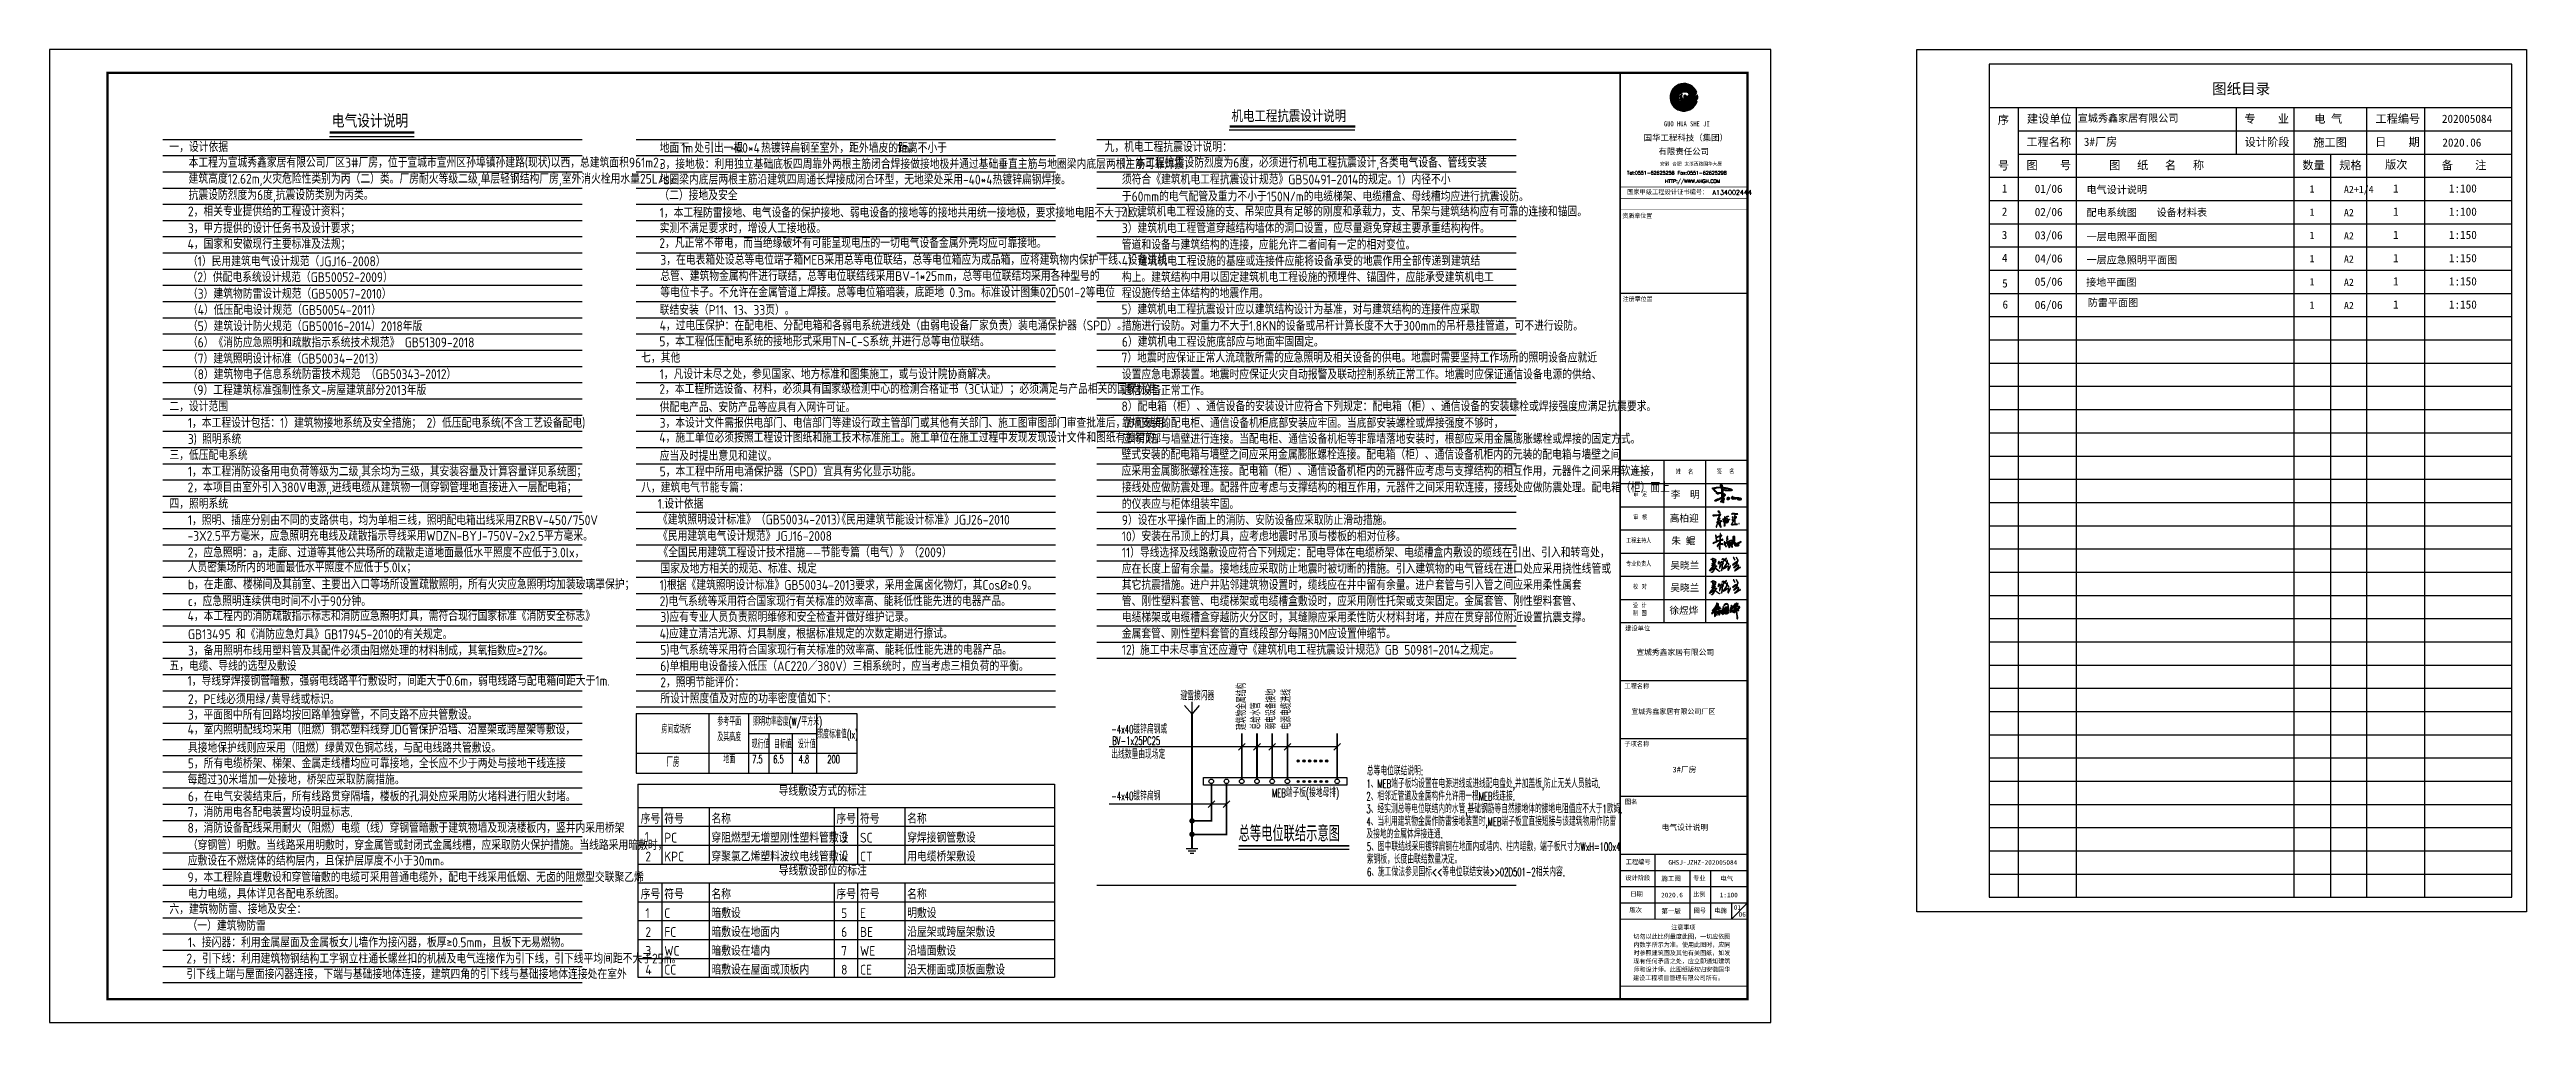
# Model space of a CAD drawing. Extents: x 1728470 to 1835391, y -157368 to 197905.
# Drawn here: x 1728470 to 1835391, y 155905 to 197905 of the extents above; entities that cross this region are included whole.
import ezdxf
from ezdxf.enums import TextEntityAlignment as Align

# ---------------------------------------------------------------- set-up
doc = ezdxf.new("R2010")
doc.units = 0
doc.header["$LTSCALE"] = 1000
doc.header["$MEASUREMENT"] = 0
doc.layers.get('0').update_dxf_attribs({"linetype": 'CONTINUOUS'})
for name, color, linetype in [('1', 7, 'CONTINUOUS'), ('DIM-照明', 4, 'CONTINUOUS'), ('EQUIP_标注', 4, 'CONTINUOUS'), ('PP-PM-TK', 7, 'CONTINUOUS'), ('PUB_TEXT', 7, 'CONTINUOUS'), ('PUB_TITLE', 4, 'CONTINUOUS'), ('TEL_TEXT', 7, 'CONTINUOUS'), ('TEL_TITLE', 7, 'CONTINUOUS'), ('TWT_TEXT', 7, 'CONTINUOUS'), ('我的文字', 153, 'CONTINUOUS'), ('电气说明', 2, 'CONTINUOUS'), ('签名', 255, 'CONTINUOUS')]:
    doc.layers.add(name, color=color, linetype=linetype)
doc.styles.add('-GBCBIGGBENOR', font='GBENOR.shx', dxfattribs={"bigfont": 'GBCBIG.shx'})
doc.styles.add('-宋体', font='', dxfattribs={"width": 0.8})
doc.styles.add('-黑体', font='simhei.ttf', dxfattribs={"width": 0.8})
doc.styles.add('_TEL_DIM', font='SIMPLEX', dxfattribs={"width": 0.8, "height": 3.5, "bigfont": 'HZTXT'})
doc.styles.add('DIM_FONT', font='SIMPLEX', dxfattribs={"width": 0.7, "bigfont": 'GBCBIG'})
doc.styles.add('HVAC', font='gbenor.shx', dxfattribs={"width": 0.8, "bigfont": 'gbcbig.shx'})
doc.styles.add('HZ2', font='simhei.ttf')
doc.styles.get("Standard").update_dxf_attribs({"font": 'gbenor.shx', "bigfont": 'gbcbig.shx'})
doc.styles.add('STY53', font='COMPLEX', dxfattribs={"width": 0.6, "bigfont": 'HZTXT'})
doc.styles.add('STYLE1', font='simhei.ttf', dxfattribs={"width": 0.8})
doc.styles.add('TQ', font='txt.shx', dxfattribs={"width": 0.8, "bigfont": 'hztxt.shx'})
doc.styles.add('宋体', font='')
doc.styles.get('-宋体').set_extended_font_data('SimSun')
doc.styles.get('宋体').set_extended_font_data('SimSun')

msp = doc.modelspace()

# ---------------------------------------------------------------- texts
at = {"color": 7, "style": 'DIM_FONT', "width": 0.8, "flags": 9}
for tag, s in [('YSIZE', '1000'), ('XSIZE', '3000')]:
    msp.add_attdef(tag, (1815964, 194395), s, height=0.627, dxfattribs=at)
at = {"layer": 'PUB_TEXT', "color": 7}
for s, height, style, p in [('图纸目录', 459.9, 'HZ2', (1821821, 195983)), ('建设单位', 353.7, 'HZ2', (1813829, 194740)), ('宣城秀鑫家居有限公司', 318.4, 'HZ2', (1816024, 194784)), ('专    业', 353.7, 'HZ2', (1823214, 194740)), ('电 气', 353.7, 'HZ2', (1826231, 194740)), ('工程编号', 353.7, 'HZ2', (1828874, 194740)), ('202005084', 353.7, 'HZ2', (1831742, 194740)), ('工程名称', 353.7, 'HZ2', (1813806, 193737)), ('3#厂房', 353.7, 'HZ2', (1816284, 193746)), ('设计阶段', 353.7, 'HZ2', (1823229, 193737)), ('施工图', 353.7, 'HZ2', (1826189, 193718)), ('日    期', 353.7, 'HZ2', (1828858, 193737)), ('图    号', 353.7, 'HZ2', (1813808, 192735)), ('图   纸   名   称', 353.75, 'HZ2', (1817379, 192735)), ('数量', 353.7, 'HZ2', (1825720, 192735)), ('规格', 353.7, 'HZ2', (1827312, 192735)), ('版次', 353.7, 'HZ2', (1829290, 192759)), ('备    注', 353.7, 'HZ2', (1831733, 192735)), ('1', 354, 'HZ2', (1812742, 191732)), ('01/06', 353.7, 'HZ2', (1814164, 191718)), ('电气设计说明', 319.3, 'HZ2', (1816399, 191696)), ('1', 313, '-宋体', (1826027, 191732)), ('A2+1/4', 313.3, '-宋体', (1827513, 191711)), ('1', 354, 'HZ2', (1829632, 191732)), ('1:100', 353.7, 'HZ2', (1832045, 191732)), ('2', 354, 'HZ2', (1812742, 190729)), ('配电系统图', 319.3, 'HZ2', (1816399, 190713)), ('设备材料表', 319.3, 'HZ2', (1819426, 190713)), ('1', 313, '-宋体', (1826027, 190729)), ('A2', 313.3, '-宋体', (1827513, 190709)), ('1', 354, 'HZ2', (1829632, 190729)), ('1:100', 353.7, 'HZ2', (1832045, 190729)), ('3', 354, 'HZ2', (1812739, 189723)), ('一层电照平面图', 319.3, 'HZ2', (1816399, 189668)), ('1', 313, '-宋体', (1826027, 189727)), ('A2', 313.3, '-宋体', (1827513, 189706)), ('1', 354, 'HZ2', (1829632, 189727)), ('1:150', 353.7, 'HZ2', (1832045, 189727)), ('4', 354, 'HZ2', (1812748, 188729)), ('一层应急照明平面图', 319.3, 'HZ2', (1816399, 188666)), ('1', 313, '-宋体', (1826027, 188724)), ('A2', 313.3, '-宋体', (1827513, 188703)), ('1', 354, 'HZ2', (1829632, 188724)), ('1:150', 353.7, 'HZ2', (1832045, 188724)), ('5', 354, 'HZ2', (1812758, 187634)), ('接地平面图', 319.3, 'HZ2', (1816384, 187703)), ('1', 313, '-宋体', (1826027, 187721)), ('A2', 313.3, '-宋体', (1827513, 187701)), ('1', 354, 'HZ2', (1829632, 187721)), ('1:150', 353.7, 'HZ2', (1832045, 187721)), ('6', 354, 'HZ2', (1812773, 186721)), ('1', 313, '-宋体', (1826027, 186719)), ('A2', 313.3, '-宋体', (1827513, 186698)), ('1', 354, 'HZ2', (1829632, 186718)), ('1:150', 353.7, 'HZ2', (1832045, 186718))]:
    msp.add_text(s, height=height, dxfattribs=dict(at, style=style)).set_placement(p)
at = {"layer": 'PUB_TEXT', "color": 2, "style": 'STYLE1', "width": 0.8}
msp.add_text('GUO HUA SHE JI', height=216, dxfattribs=at).set_placement((1798157, 194588))
at = {"layer": 'PUB_TEXT', "color": 7, "style": 'HZ2'}
for s, height, p in [('序', 354, (1812812, 194872)), ('2020.06', 353.7, (1832602, 193886)), ('号', 354, (1812812, 192898))]:
    msp.add_text(s, height=height, dxfattribs=at).set_placement(p, align=Align.MIDDLE)
at = {"layer": 'PUB_TEXT', "color": 2}
for s, height, style, p in [('国华工程科技（集团）', 260, '-黑体', (1797283, 193971)), ('有限责任公司', 260, '-黑体', (1797922, 193374)), ('Tel:0551-62625258 Fax:0551-62625298', 150, 'TQ', (1796568, 192506)), ('安徽', 150, 'TQ', (1797986, 192882)), ('合肥', 150, 'TQ', (1798515, 192882)), ('太湖西路国华大厦', 150, 'TQ', (1799044, 192882)), ('国家甲级工程设计证书编号： A134002444', 200, 'TQ', (1796567, 191639)), ('    HTTP://WWW.AHGH.COM', 150, 'TQ', (1797623, 192145)), ('资质章位置', 190, 'TQ', (1796367, 190618)), ('注册章位置', 190, 'TQ', (1796381, 187025)), ('建设单位', 200, 'TQ', (1796483, 172802)), ('工程名称', 200, 'TQ', (1796449, 170310)), ('子项名称', 200, 'TQ', (1796449, 167810)), ('图名', 200, 'TQ', (1796473, 165317)), ('工程编号', 200, 'TQ', (1796504, 162718)), ('设计阶段', 200, 'TQ', (1796490, 162032)), ('日期', 200, 'TQ', (1796708, 161332)), ('专业', 200, 'TQ', (1799415, 162015)), ('比例', 200, 'TQ', (1799415, 161315)), ('版次', 200, 'TQ', (1796669, 160645)), ('图号', 200, 'TQ', (1799437, 160623)), ('电施', 200, 'TQ', (1800333, 160622)), ('切勿以此比例量度此图，一切应依图', 193.6, 'TQ', (1796843, 159501)), ('内数字所示为准。使用此图时，应同', 193.6, 'TQ', (1796843, 159147)), ('注意事项', 193.6, 'TQ', (1798473, 159896)), ('现有任何矛盾之处，应立即通知建筑', 193.6, 'TQ', (1796843, 158437)), ('时参照建筑图及其他有关图纸，如发', 193.6, 'TQ', (1796843, 158792)), ('师和设计师。此图纸版权归安徽国华', 193.6, 'TQ', (1796843, 158082)), ('建设工程项目管理有限公司所有。', 193.6, 'TQ', (1796825, 157713))]:
    msp.add_text(s, height=height, dxfattribs=dict(at, style=style)).set_placement(p)
at = {"layer": 'PUB_TEXT', "style": 'HZ2'}
for s, p in [('02/06', (1814164, 190715)), ('03/06', (1814164, 189712)), ('04/06', (1814164, 188710)), ('05/06', (1814164, 187707)), ('06/06', (1814164, 186704))]:
    msp.add_text(s, height=353.7, dxfattribs=at).set_placement(p)
at = {"layer": 'PUB_TEXT', "color": 7, "ltscale": 10, "style": 'STY53', "width": 0.6}
for s, p in [('避雷接闪器', (1777288, 169819, -602)), ('-4x40镀锌扁钢或', (1774302, 168378, -602)), ('BV-1x25PC25', (1774340, 167883, -602)), ('出线数量由现场定', (1774302, 167292, -602)), ('总等电位联结说明:', (1785334, 166575)), ('-4x40镀锌扁钢', (1774302, 165497, -602)), ('MEB端子板(接地母排)', (1781243, 165636, -602)), ('2、相邻近管道及金属构件允许用一根MEB线连接.', (1785315, 165486)), ('1、MEB端子板均设置在电源进线或进线配电盘处,并加盖板,防止无关人员触动.', (1785315, 166030)), ('4、当利用建筑物金属作防雷接地装置时,MEB端子板宜直接短接与该建筑物用作防雷', (1785315, 164397)), ('3、经实测总等电位联结内的水管,基础钢筋等自然接地体的接地电阻值应不大于1欧姆.', (1785315, 164941)), ('及接地的金属体焊接连通.', (1785315, 163852)), ('5、图中联结线采用镀锌扁钢在地面内或墙内、柱内暗敷，端子板尺寸为WxH=100x4', (1785334, 163308)), ('紫铜板，长度由联结数量决定。', (1785334, 162763)), ('6、施工做法参见国标<<等电位联结安装>>02D501-2相关内容.', (1785338, 162219))]:
    msp.add_text(s, height=360, dxfattribs=at).set_placement(p)
for s, p in [('建筑物金属结构', (1780116, 168529, -602)), ('总给水管', (1780730, 168554, -602)), ('弱电设备接地', (1781387, 168554, -602)), ('电源电缆进线', (1782045, 168554, -602))]:
    msp.add_text(s, height=360, rotation=90, dxfattribs=at).set_placement(p)
at = {"layer": 'PUB_TEXT', "style": 'HVAC', "width": 0.7}
msp.add_text('厂房', height=397.9, dxfattribs=at).set_placement((1755103, 166937))
at = {"layer": 'PUB_TEXT', "color": 7, "insert": (1816453, 187140), "char_height": 319.3, "width": 6000, "attachment_point": 1, "style": 'HZ2'}
msp.add_mtext('防雷平面图', dxfattribs=at)
at = {"layer": 'PUB_TEXT', "color": 2, "char_height": 200, "width": 1679.83, "attachment_point": 1, "style": 'TQ'}
for s, insert in [('类 别', (1796798, 179778)), ('姓  名', (1798673, 179770)), ('签  名', (1800445, 179778)), ('审 定', (1796842, 178797)), ('审 核', (1796840, 177806)), ('工程主持人', (1796529, 176798)), ('专业负责人', (1796528, 175794)), ('校 对', (1796827, 174810)), ('设 计 \\P制 图', (1796820, 173997))]:
    msp.add_mtext(s, dxfattribs=dict(at, insert=insert))
at = {"layer": 'PUB_TITLE', "color": 255, "style": '-黑体'}
for s, height, p in [('宣城秀鑫家居有限公司', 240, (1796967, 171767)), ('宣城秀鑫家居有限公司厂区', 216, (1796750, 169221)), ('3#厂房', 240, (1798529, 166703)), ('GHSJ-JZHZ-202005084', 200, (1798351, 162715)), ('2020.6', 200, (1798039, 161307)), ('施工图', 200, (1798047, 162022)), ('1:100', 200, (1800566, 161308)), ('电气', 200, (1800590, 162022)), ('第一版', 200, (1798050, 160615)), ('01', 200, (1801175, 160766)), ('06', 200, (1801383, 160470))]:
    msp.add_text(s, height=height, dxfattribs=at).set_placement(p)
at = {"layer": 'PUB_TITLE', "color": 6, "style": '-黑体'}
msp.add_text('电气设计说明', height=240, dxfattribs=at).set_placement((1798055, 164211))
at = {"layer": 'TEL_TEXT', "style": '_TEL_DIM', "width": 0.56}
for s, p in [('参考平面', (1757810, 168719)), ('照明功率密度(W/平方米)', (1760328, 168719)), ('房间或场所', (1755522, 168385)), ('及其高度', (1757810, 168051)), ('地面', (1757810, 167097)), ('7.5', (1759024, 167097)), ('6.5', (1759935, 167097)), ('4.8', (1761034, 167097)), ('200', (1762317, 167097))]:
    msp.add_text(s, height=339.5, dxfattribs=at).set_placement(p, align=Align.CENTER)
for s, p in [('现行值', (1758779, 167741)), ('目标值', (1759742, 167741)), ('设计值', (1760772, 167741)), ('照度标准值(lx)', (1761605, 168170))]:
    msp.add_text(s, height=339.5, dxfattribs=at).set_placement(p)
at = {"layer": 'TWT_TEXT'}
msp.add_text('总等电位联结示意图', height=675.2, dxfattribs=at).set_placement((1779797, 163722, -602))
at = {"layer": '我的文字', "color": 244, "style": '-GBCBIGGBENOR'}
for s, height, p in [('一，设计依据', 422.4, (1733643, 193486)), ('地面下', 422.4, (1754808, 193446)), ('1m', 422.4, (1755736, 193446)), ('处引出一根', 422.4, (1756305, 193446)), ('-40*4', 422.4, (1757854, 193446)), ('热镀锌扁钢至室外，距外墙皮的距离不小于', 422.4, (1759184, 193446)), ('1m。', 422.4, (1765064, 193446)), ('九，机电工程抗震设计说明：', 422.4, (1774016, 193486)), ('本工程为宣城秀鑫家居有限公司厂区3#厂房，位于宣城市宣州区孙埠镇孙建路(现状)以西，总建筑面积961m2，', 422.4, (1734472, 192813)), ('建筑高度12.62m,火灾危险性类别为丙（二）类。厂房耐火等级二级,单层轻钢结构厂房,室外消火栓用水量25L/s，', 422.4, (1734472, 192113)), ('地圈梁内底层两根主筋沿建筑四周通长焊接成闭合环型，无地梁处采用-40*4热镀锌扁钢焊接。', 422.4, (1754806, 192079)), ('3，接地极：利用独立基础底板四周靠外两根主筋闭合焊接做接地极并通过基础垂直主筋与地圈梁内底层两根主筋可靠焊接，', 422.4, (1754809, 192751)), ('1）本工程抗震设防烈度为6度，必须进行机电工程抗震设计,各类电气设备、管线安装', 422.4, (1774744, 192810)), ('须符合《建筑机电工程抗震设计规范》GB50491-2014的规定。1）内径不小', 422.4, (1774760, 192085)), ('抗震设防烈度为6度,抗震设防类别为丙类。', 422.4, (1734472, 191413)), ('（二）接地及安全', 422.4, (1754793, 191397)), ('于60mm的电气配管及重力不小于150N/m的电缆梯架、电缆槽盒、母线槽均应进行抗震设防。', 422.4, (1774760, 191351)), ('3，甲方提供的设计任务书及设计要求；', 422.4, (1734441, 189979)), ('2，相关专业提供给的工程设计资料；', 422.4, (1734444, 190707)), ('1，本工程防雷接地、电气设备的保护接地、弱电设备的接地等的接地共用统一接地极，要求接地电阻不大于1欧，', 422.4, (1754809, 190651)), ('实测不满足要求时，增设人工接地极。', 422.4, (1754806, 189979)), ('2）建筑机电工程设施的支、吊架应具有足够的刚度和承载力，支、吊架与建筑结构应有可靠的连接和锚固。', 422.4, (1774744, 190699)), ('3）建筑机电工程管道穿越结构墙体的洞口设置，应尽量避免穿越主要承重结构构件。', 422.4, (1774760, 189983)), ('4，国家和安徽现行主要标准及法规；', 422.4, (1734428, 189298)), ('2，凡正常不带电，而当绝缘破坏有可能呈现电压的一切电气设备金属外壳均应可靠接地。', 422.4, (1754793, 189342)), ('管道和设备与建筑结构的连接，应能允许二者间有一定的相对变位。', 422.4, (1774757, 189266)), ('（2）供配电系统设计规范（GB50052-2009）', 422.4, (1734428, 187866)), ('（1）民用建筑电气设计规范（JGJ16-2008）   ', 422.4, (1734444, 188551)), ('总管、建筑物金属构件进行联结，总等电位联结线采用BV-1*25mm，总等电位联结均采用各种型号的', 422.4, (1754837, 187913)), ('3，在电表箱处设总等电位端子箱MEB采用总等电位联结，总等电位箱应为成品箱，应将建筑物内保护干线、设备进线', 422.4, (1754837, 188613)), ('构上。建筑结构中用以固定建筑机电工程设施的预埋件、锚固件，应能承受建筑机电工', 422.4, (1774760, 187867)), ('4）建筑机电工程设施的基座或连接件应能将设备承受的地震作用全部传递到建筑结', 422.4, (1774757, 188567)), ('（3）建筑物防雷设计规范（GB50057-2010）', 422.4, (1734444, 187151)), ('等电位卡子。不允许在金属管道上焊接。总等电位箱暗装，底距地 0.3m。标准设计图集02D501-2等电位', 422.4, (1754837, 187213)), ('程设施传给主体结构的地震作用。', 422.4, (1774757, 187179)), ('（4）低压配电设计规范（GB50054-2011）', 422.4, (1734444, 186451)), ('（5）建筑设计防火规范（GB50016-2014）2018年版', 422.4, (1734444, 185751)), ('联结安装（P11、13、33页）。', 422.4, (1754809, 186451)), ('4，过电压保护：在配电柜、分配电箱和各弱电系统进线处（由弱电设备厂家负责）装电涌保护器（SPD）。', 422.4, (1754806, 185779)), ('措施进行设防。对重力不大于1.8KN的设备或吊杆计算长度不大于300mm的吊杆悬挂管道，可不进行设防。', 422.4, (1774760, 185767)), ('5）建筑机电工程抗震设计应以建筑结构设计为基准，对与建筑结构的连接件应采取', 422.4, (1774744, 186474)), ('（6）《消防应急照明和疏散指示系统技术规范》 GB51309-2018', 422.4, (1734444, 185051)), ('5，本工程低压配电系统的接地形式采用TN-C-S系统,并进行总等电位联结。', 422.4, (1754793, 185095)), ('6）建筑机电工程设施底部应与地面牢固固定。', 422.4, (1774760, 185078)), ('（8）建筑物电子信息系统防雷技术规范 （GB50343-2012）', 422.4, (1734441, 183679)), ('（7）建筑照明设计标准（GB50034—2013）', 422.4, (1734444, 184351)), ('七，其他', 422.4, (1754007, 184386)), ('1，凡设计未尽之处，参见国家、地方标准和图集施工，或与设计院协商解决。', 422.4, (1754806, 183679)), ('7）地震时应保证正常人流疏散所需的应急照明及相关设备的供电。地震时需要坚持工作场所的照明设备应就近', 422.4, (1774744, 184394)), ('设置应急电源装置。地震时应保证火灾自动报警及联动控制系统正常工作。地震时应保证通信设备电源的供给、', 422.4, (1774760, 183667)), ('（9）工程建筑标准强制性条文-房屋建筑部分2013年版', 422.4, (1734428, 182994)), ('2，本工程所选设备、材料，必须具有国家级检测中心的检测合格证书（3C认证）；必须满足与产品相关的国家标准；', 422.4, (1754793, 183042)), ('通信设备正常工作。', 422.4, (1774757, 182979)), ('二，设计范围', 422.4, (1733643, 182286)), ('1，本工程设计包括：1）建筑物接地系统及安全措施； 2）低压配电系统(不含工艺设备配电)', 422.4, (1734441, 181579)), ('供配电产品、安防产品等应具有入网许可证。', 422.4, (1754809, 182251)), ('3，本设计文件需报供电部门、电信部门等建设行政主管部门或其他有关部门、施工图审图部门审查批准后，方可使用。', 422.4, (1754806, 181579)), ('靠墙安装的配电柜、通信设备机柜底部安装应牢固。当底部安装螺栓或焊接强度不够时，', 422.4, (1774760, 181572)), ('8）配电箱（柜）、通信设备的安装设计应符合下列规定：配电箱（柜）、通信设备的安装螺栓或焊接强度应满足抗震要求。', 422.4, (1774744, 182289)), ('3) 照明系统', 422.4, (1734441, 180879)), ('4，施工单位必须按照工程设计图纸和施工技术标准施工。施工单位在施工过程中发现发现设计文件和图纸有差错的，', 422.4, (1754793, 180942)), ('应将顶部与墙壁进行连接。当配电柜、通信设备机柜等非靠墙落地安装时，根部应采用金属膨胀螺栓或焊接的固定方式。', 422.4, (1774757, 180885)), ('三，低压配电系统', 422.4, (1733643, 180186)), ('1，本工程消防设备用电负荷等级为二级,其余均为三级，其安装容量及计算容量详见系统图；', 422.4, (1734441, 179479)), ('应当及时提出意见和建议。', 422.4, (1754809, 180151)), ('5，本工程中所用电涌保护器（SPD）宜具有劣化显示功能。', 422.4, (1754806, 179479)), ('壁式安装的配电箱与墙壁之间应采用金属膨胀螺栓连接。配电箱（柜）、通信设备机柜内的元装的配电箱与墙壁之间', 422.4, (1774744, 180205)), ('应采用金属膨胀螺栓连接。配电箱（柜）、通信设备机柜内的元器件应考虑与支撑结构的相互作用，元器件之间采用软连接，', 422.4, (1774744, 179499)), ('2，本项目由室外引入380V电源,,进线电缆从建筑物一侧穿钢管埋地直接进入一层配电箱；', 422.4, (1734428, 178795)), ('八，建筑电气节能专篇：', 422.4, (1754007, 178786)), ('接线处应做防震处理。配器件应考虑与支撑结构的相互作用，元器件之间采用软连接，接线处应做防震处理。配电箱（柜）面上', 422.4, (1774760, 178788)), ('四，照明系统', 422.4, (1733643, 178086)), ('1，照明、插座分别由不同的支路供电，均为单相三线，照明配电箱出线采用ZRBV-450/750V', 422.4, (1734441, 177379)), ('1.设计依据', 422.4, (1754723, 178086)), ('《建筑照明设计标准》（GB50034-2013）', 422.4, (1754735, 177403)), ('《民用建筑节能设计标准》JGJ26-2010', 422.4, (1762439, 177396)), ('的仪表应与柜体组装牢固。', 422.4, (1774757, 178069)), ('9）设在水平操作面上的消防、安防设备应采取防止滑动措施。', 422.4, (1774757, 177379)), ('-3X2.5平方毫米，应急照明充电线及疏散指示导线采用WDZN-BYJ-750V-2x2.5平方毫米。', 422.4, (1734428, 176698)), ('2，应急照明：a，走廊、过道等其他公共场所的疏散走道地面最低水平照度不应低于3.0lx，', 422.4, (1734441, 175979)), ('《民用建筑电气设计规范》JGJ16-2008', 422.4, (1754737, 176693)), ('《全国民用建筑工程设计技术措施——节能专篇（电气）》（2009）', 422.4, (1754753, 175989)), ('10）安装在吊顶上的灯具，应考虑地震时吊顶与楼板的相对位移。', 422.4, (1774757, 176679)), ('11）导线选择及线路敷设应符合下列规定：配电导体在电缆桥架、电缆槽盒内敷设的缆线在引出、引入和转弯处，', 422.4, (1774757, 175979)), ('人员密集场所内的地面最低水平照度不应低于5.0lx；', 422.4, (1734428, 175342)), ('国家及地方相关的规范、标准、规定', 422.4, (1754837, 175289)), ('应在长度上留有余量。接地线应采取防止地震时被切断的措施。引入建筑物的电气管线在进口处应采用挠性线管或', 422.4, (1774757, 175279)), ('c，应急照明连续供电时间不小于90分钟。', 422.4, (1734441, 173879)), ('b，在走廊、楼梯间及其前室、主要出入口等场所设置疏散照明，所有火灾应急照明均加装玻璃罩保护；', 422.4, (1734444, 174606)), ('1)根据《建筑照明设计标准》GB50034-2013要求，采用金属卤化物灯，其Cos%%C≥0.9。', 422.4, (1754806, 174579)), ('2)电气系统等采用符合国家现行有关标准的效率高、能耗低性能先进的电器产品。', 422.4, (1754806, 173879)), ('其它抗震措施。进户井贴邻建筑物设置时，缆线应在井中留有余量。进户套管与引入管之间应采用柔性属套', 422.4, (1774757, 174579)), ('管、刚性塑料套管、电缆梯架或电缆槽盒敷设时，应采用刚性托架或支架固定。金属套管、刚性塑料套管、', 422.4, (1774757, 173879)), ('4，本工程内的消防疏散指示标志和消防应急照明灯具，需符合现行国家标准《消防安全标志》', 422.4, (1734428, 173242)), ('3)应有专业人员负责照明维修和安全检查并做好维护记录。', 422.4, (1754841, 173196)), ('电缆梯架或电缆槽盒穿越防火分区时，其缝隙应采用柔性防火材料封堵，并应在贯穿部位附近设置抗震支撑。', 422.4, (1774757, 173179)), ('3，备用照明布线用塑料管及其配件必须由阻燃处理的材料制成，其氧指数应≥27%%%。', 422.4, (1734444, 171751)), ('GB13495 和《消防应急灯具》GB17945-2010的有关规定。  ', 422.4, (1734444, 172451)), ('4)应建立清洁光源、灯具制度，根据标准规定的次数定期进行擦试。', 422.4, (1754806, 172479)), ('5)电气系统等采用符合国家现行有关标准的效率高、能耗低性能先进的电器产品。', 422.4, (1754833, 171779)), ('金属套管、刚性塑料套管的直线段部分每隔30M应设置伸缩节。', 422.4, (1774757, 172479)), ('12) 施工中未尽事宜还应遵守《建筑机电工程抗震设计规范》GB 50981-2014之规定。', 422.4, (1774757, 171779)), ('五，电缆、导线的选型及敷设', 422.4, (1733643, 171086)), ('6)单相用电设备接入低压（AC220／380V）三相系统时，应当考虑三相负荷的平衡。', 422.4, (1754833, 171079)), ('1，导线穿焊接钢管暗敷，强弱电线路平行敷设时，间距大于0.6m，弱电线路与配电箱间距大于1m.', 422.4, (1734428, 170442)), ('2，PE线必须用绿/黄导线或标识。', 422.4, (1734444, 169651)), ('所设计照度值及对应的功率密度值如下：', 422.4, (1754835, 169679)), ('2，照明节能评价：', 422.4, (1754835, 170379)), ('3，平面图中所有回路均按回路单独穿管，不同支路不应共管敷设。', 422.4, (1734441, 168979)), ('4，室内照明配线均采用（阻燃）铜芯塑料线穿JDG管保护沿墙、沿屋架或跨屋架等敷设，', 422.4, (1734428, 168342)), ('具接地保护线则应采用（阻燃）绿黄双色铜芯线，与配电线路共管敷设。', 422.4, (1734444, 167551)), ('5，所有电缆桥架、梯架、金属走线槽均应可靠接地，全长应不少于两处与接地干线连接', 422.4, (1734441, 166879)), ('每超过30米增加一处接地，桥架应采取防腐措施。', 422.4, (1734428, 166179)), ('6，在电气安装结束后，所有线路贯穿隔墙，楼板的孔洞处应采用防火堵料进行阻火封堵。', 422.4, (1734444, 165451)), ('7，消防用电各配电装置均设明显标志.', 422.4, (1734441, 164779)), ('序号', 422.4, (1753988, 164485)), ('符号', 422.4, (1755006, 164485)), ('名称', 422.4, (1757041, 164485)), ('序号', 422.4, (1762437, 164485)), ('符号', 422.4, (1763455, 164485)), ('名称', 422.4, (1765491, 164485)), ('8，消防设备配线采用耐火（阻燃）电缆（线）穿钢管暗敷于建筑物墙及现浇楼板内，竖井内采用桥架', 422.4, (1734428, 164092)), ('（穿钢管）明敷。当线路采用明敷时，穿金属管或封闭式金属线槽，应采取防火保护措施。当线路采用暗敷时，', 422.4, (1734444, 163351)), ('1', 422, (1754165, 163712)), ('PC', 422.4, (1755006, 163670)), ('穿阻燃型无增塑刚性塑料管敷设', 422.4, (1757041, 163670)), ('3', 422, (1762641, 163670)), ('SC', 422.4, (1763455, 163670)), ('穿焊接钢管敷设', 422.4, (1765491, 163670)), ('应敷设在不燃烧体的结构层内，且保护层厚度不小于30mm。', 422.4, (1734441, 162679)), ('2', 422, (1754191, 162856)), ('KPC', 422.4, (1755006, 162856)), ('穿聚氯乙烯塑料波纹电线管敷设', 422.4, (1757041, 162856)), ('4', 422, (1762641, 162856)), ('CT', 422.4, (1763455, 162856)), ('用电缆桥架敷设', 422.4, (1765491, 162856)), ('9，本工程除直埋敷设和穿管暗敷的电缆可采用普通电缆外，配电干线采用低烟、无卤的阻燃型交联聚乙烯', 422.4, (1734428, 161965)), ('电力电缆，具体详见各配电系统图。', 422.4, (1734444, 161251)), ('序号', 422.4, (1753988, 161228)), ('符号', 422.4, (1755006, 161228)), ('名称', 422.4, (1757041, 161228)), ('序号', 422.4, (1762437, 161228)), ('符号', 422.4, (1763455, 161228)), ('名称', 422.4, (1765491, 161228)), ('六，建筑物防雷、接地及安全：', 422.4, (1733643, 160586)), ('1', 422, (1754191, 160413)), ('C', 422, (1755006, 160413)), ('暗敷设', 422.4, (1757041, 160413)), ('5', 422, (1762641, 160413)), ('E', 422, (1763455, 160413)), ('明敷设', 422.4, (1765491, 160413)), ('1、接闪器：利用金属屋面及金属板女儿墙作为接闪器，板厚≥0.5mm，且板下无易燃物。', 422.4, (1734444, 159151)), ('（一）建筑物防雷', 422.4, (1734428, 159868)), ('2', 422, (1754191, 159599)), ('FC', 422.4, (1755006, 159599)), ('暗敷设在地面内', 422.4, (1757041, 159599)), ('6', 422, (1762641, 159599)), ('BE', 422.4, (1763455, 159599)), ('沿屋架或跨屋架敷设', 422.4, (1765491, 159599)), ('引下线上端与屋面接闪器连接，下端与基础接地体连接，建筑四角的引下线与基础接地体连接处在室外', 422.4, (1734377, 157779)), ('2，引下线：利用建筑物钢结构工字钢立柱通长螺丝扣的机械及电气连接作为引下线，引下线平均间距不大于25m。', 422.4, (1734379, 158451)), ('3', 422, (1754191, 158785)), ('4', 422, (1754191, 157971)), ('WC', 422.4, (1755006, 158785)), ('CC', 422.4, (1755006, 157971)), ('暗敷设在墙内', 422.4, (1757041, 158785)), ('暗敷设在屋面或顶板内', 422.4, (1757041, 157971)), ('7', 422, (1762641, 158785)), ('8', 422, (1762641, 157971)), ('WE', 422.4, (1763455, 158785)), ('CE', 422.4, (1763455, 157971)), ('沿墙面敷设', 422.4, (1765491, 158785)), ('沿天棚面或顶板面敷设', 422.4, (1765491, 157971))]:
    msp.add_text(s, height=height, rotation=0, dxfattribs=at).set_placement(p)
for s, p in [('导线敷设方式的标注', (1761841, 165689)), ('导线敷设部位的标注', (1761849, 162247))]:
    msp.add_text(s, height=422.4, rotation=0, dxfattribs=at).set_placement(p, align=Align.CENTER)
at = {"layer": '电气说明', "color": 3, "style": '宋体', "width": 0.8}
for s, height, p in [('电气设计说明', 504, (1740653, 194586)), ('机电工程抗震设计说明', 453.6, (1779491, 194821))]:
    msp.add_text(s, height=height, dxfattribs=at).set_placement(p)
at = {"layer": '签名', "linetype": 'CONTINUOUS', "style": '-黑体'}
for s, p in [('李  明', (1798452, 178544)), ('高柏迎', (1798410, 177518)), ('朱 鲲', (1798476, 176544)), ('吴晓兰', (1798435, 175486)), ('吴晓兰', (1798435, 174519)), ('徐煜烨', (1798394, 173539))]:
    msp.add_text(s, height=306, dxfattribs=at).set_placement(p)

# ---------------------------------------------------------------- blocks, each defined once
blk = doc.blocks.new('*U40')
at = {"layer": 'PP-PM-TK', "color": 1}
for points in [[(-734, 26), (-725, -117), (-725, 92)], [(-725, 92), (-715, -155), (-715, 168)], [(-725, -117), (-725, 92), (-715, -155)], [(-715, 168), (-689, -255), (-689, 245)], [(-715, -155), (-715, 168), (-689, -255)], [(-689, 245), (-669, -296), (-669, 303)], [(-689, -255), (-689, 245), (-669, -296)], [(-669, 303), (-627, -384), (-627, 377)], [(-669, -296), (-669, 303), (-627, -384)], [(-627, 377), (-598, -422), (-598, 427)], [(-627, -384), (-627, 377), (-598, -422)], [(-598, 427), (-540, -498), (-540, 493)], [(-598, -422), (-598, 427), (-540, -498)], [(-540, 493), (-504, -531), (-504, 535)], [(-540, -498), (-540, 493), (-504, -531)], [(-504, 535), (-434, -593), (-434, 589)], [(-504, -531), (-504, 535), (-434, -593)], [(-434, 589), (-390, -619), (-390, 622)], [(-434, -593), (-434, 589), (-390, -619)], [(-390, 622), (-310, -666), (-310, 662)], [(-390, -619), (-390, 622), (-310, -666)], [(-310, 662), (-302, -669), (-302, 667)], [(-310, -666), (-310, 662), (-302, -669)], [(-302, 667), (-300, 1), (-300, 667)], [(-300, 667), (-299, 9), (-299, 668)], [(-299, 668), (-289, 51), (-289, 673)], [(-289, 673), (-287, 62), (-287, 674)], [(-287, 674), (-274, 89), (-274, 680)], [(-274, 680), (-262, 115), (-262, 686)], [(-262, 686), (-255, 126), (-255, 688)], [(-262, 686), (-262, 115), (-262, 686)], [(-255, 688), (-231, 157), (-231, 695)], [(-231, 695), (-227, 163), (-227, 696)], [(-227, 696), (-222, 168), (-222, 697)], [(-222, 697), (-221, 168), (-221, 697)], [(-222, 3), (-221, -43), (-221, 4)], [(-221, 697), (-215, 174), (-215, 699)], [(-221, 4), (-215, -82), (-215, 32)], [(-221, -43), (-221, 4), (-215, -82)], [(-215, 699), (-211, 177), (-211, 700)], [(-215, 32), (-211, -92), (-211, 48)], [(-215, -82), (-215, 32), (-211, -92)], [(-211, 700), (-202, 186), (-202, 703)], [(-211, 48), (-202, -118), (-202, 68)], [(-211, -92), (-211, 48), (-202, -118)], [(-202, 703), (-199, 188), (-199, 704)], [(-202, 68), (-199, -122), (-199, 73)], [(-202, -118), (-202, 68), (-199, -122)], [(-199, 704), (-185, 201), (-185, 708)], [(-199, 73), (-185, -143), (-185, 93)], [(-199, -122), (-199, 73), (-185, -143)], [(-185, 708), (-183, 203), (-183, 708)], [(-185, 93), (-183, -145), (-183, 96)], [(-185, -143), (-185, 93), (-183, -145)], [(-183, 708), (-179, 206), (-179, 709)], [(-183, 96), (-179, -149), (-179, 100)], [(-183, -145), (-183, 96), (-179, -149)], [(-179, 709), (-176, 208), (-176, 710)], [(-179, 100), (-176, -152), (-176, 103)], [(-179, -149), (-179, 100), (-176, -152)], [(-176, 710), (-175, 208), (-175, 710)], [(-176, 103), (-175, -153), (-175, 104)], [(-176, -152), (-176, 103), (-175, -153)], [(-175, 710), (-163, 216), (-163, 714)], [(-175, 104), (-163, -165), (-163, 116)], [(-175, -153), (-175, 104), (-163, -165)], [(-163, 714), (-142, 228), (-142, 719)], [(-163, 116), (-142, -181), (-142, 137)], [(-163, -165), (-163, 116), (-142, -181)], [(-142, 719), (-124, 239), (-124, 724)], [(-142, 137), (-124, -195), (-124, 151)], [(-142, -181), (-142, 137), (-124, -195)], [(-124, 724), (-123, 240), (-123, 724)], [(-124, 151), (-123, -196), (-123, 152)], [(-124, -195), (-124, 151), (-123, -196)], [(-123, 724), (-122, 240), (-122, 724)], [(-123, 152), (-122, -196), (-122, 153)], [(-123, -196), (-123, 152), (-122, -196)], [(-122, 724), (-114, 243), (-114, 725)], [(-122, 153), (-114, -202), (-114, 157)], [(-122, -196), (-122, 153), (-114, -202)], [(-114, 725), (-112, 244), (-112, 725)], [(-114, 157), (-112, 107), (-112, 158)], [(-114, -202), (-114, 87), (-112, -204)], [(-112, 725), (-112, 244), (-112, 725)], [(-112, 725), (-111, 244), (-111, 725)], [(-112, 158), (-111, 117), (-111, 159)], [(-112, 158), (-112, 108), (-112, 158)], [(-112, -204), (-112, 45), (-112, -204)], [(-112, -204), (-112, 42), (-111, -204)], [(-111, 725), (-110, 245), (-110, 725)], [(-111, 159), (-110, 119), (-110, 159)], [(-111, -204), (-111, 38), (-110, -205)], [(-110, 725), (-105, 247), (-105, 725)], [(-110, 159), (-105, 131), (-105, 162)], [(-110, -205), (-110, 34), (-105, -208)], [(-105, 725), (-102, 248), (-102, 726)], [(-105, 162), (-102, 135), (-102, 164)], [(-105, -208), (-105, 12), (-102, -210)], [(-102, 726), (-101, 249), (-101, 726)], [(-102, 164), (-101, 137), (-101, 165)], [(-101, 726), (-95, 251), (-95, 726)], [(-101, 165), (-95, 145), (-95, 166)], [(-95, 726), (-89, 254), (-89, 727)], [(-95, 166), (-89, 151), (-89, 167)], [(-89, 727), (-85, 255), (-85, 727)], [(-85, 727), (-83, 256), (-83, 727)], [(-83, 727), (-79, 257), (-79, 727)], [(-79, 727), (-59, 265), (-59, 729)], [(-59, 729), (-54, 267), (-54, 729)], [(-54, 729), (-45, 270), (-45, 730)], [(-45, 730), (-34, 272), (-34, 731)], [(-34, 731), (-28, 273), (-28, 731)], [(-28, 731), (-19, 276), (-19, 732)], [(-19, 732), (-12, 276), (-12, 732)], [(-12, 732), (-10, 277), (-10, 732)], [(-12, 25), (-10, 11), (-10, 47)], [(-10, 732), (-10, 277), (-10, 732)], [(-10, 732), (-9, 277), (-9, 732)], [(-10, 47), (-9, 4), (-9, 50)], [(-10, 11), (-10, 47), (-10, 10)], [(-10, 47), (-10, 10), (-10, 47)], [(-10, 10), (-10, 47), (-9, 4)], [(-9, 732), (-4, 277), (-4, 733)], [(-9, 50), (-4, -7), (-4, 68)], [(-9, 4), (-9, 50), (-4, -7)], [(-4, 733), (-3, 277), (-3, 733)], [(-4, 68), (-3, -8), (-3, 69)], [(-4, -7), (-4, 68), (-3, -8)], [(-3, 733), (2, 278), (2, 733)], [(-3, 69), (2, -19), (2, 80)], [(-3, -8), (-3, 69), (2, -19)], [(2, 733), (7, 279), (7, 734)], [(2, 80), (7, -24), (7, 87)], [(2, -19), (2, 80), (7, -24)], [(7, 734), (16, 280), (16, 734)], [(7, 87), (16, -35), (16, 98)], [(7, -24), (7, 87), (16, -35)], [(16, 280), (16, 734), (18, 279)], [(16, 734), (18, 279), (18, 734)], [(16, 98), (18, -37), (18, 100)], [(16, -35), (16, 98), (18, -37)], [(18, 279), (18, 734), (21, 279)], [(18, 100), (21, -39), (21, 103)], [(18, -37), (18, 100), (21, -39)], [(21, 279), (21, 734), (28, 279)], [(21, 103), (28, -45), (28, 111)], [(21, -39), (21, 103), (28, -45)], [(28, 279), (28, 733), (30, 279)], [(28, 111), (30, -46), (30, 113)], [(28, -45), (28, 111), (30, -46)], [(30, 279), (30, 733), (40, 278)], [(30, 113), (40, -53), (40, 121)], [(30, -46), (30, 113), (40, -53)], [(40, 278), (40, 732), (44, 278)], [(40, 121), (44, -56), (44, 124)], [(40, -53), (40, 121), (44, -56)], [(44, 278), (44, 731), (58, 277)], [(44, 124), (58, -63), (58, 135)], [(44, -56), (44, 124), (58, -63)], [(58, 277), (58, 730), (69, 276)], [(58, -63), (58, 135), (69, -69)], [(69, 276), (69, 728), (70, 276)], [(69, -69), (69, 126), (70, -69)], [(70, 276), (70, 728), (84, 275)], [(70, -69), (70, 125), (84, -74)], [(84, 275), (84, 726), (85, 275)], [(84, -74), (84, 113), (85, -74)], [(85, 275), (85, 726), (108, 274)], [(85, -74), (85, 112), (108, -81)], [(108, 274), (108, 723), (108, 274)], [(108, 274), (108, 723), (108, 274)], [(108, 274), (108, 723), (109, 274)], [(108, -81), (108, 88), (108, -82)], [(108, -82), (108, 87), (108, -82)], [(108, -82), (108, 87), (109, -82)], [(109, 274), (109, 723), (112, 273)], [(109, -82), (109, 87), (112, -82)], [(112, 273), (112, 723), (135, 270)], [(112, -82), (112, 84), (135, -86)], [(135, 270), (135, 720), (147, 269)], [(135, -86), (135, 66), (147, -88)], [(147, 269), (147, 719), (152, 268)], [(147, -88), (147, 62), (152, -88)], [(152, 268), (152, 718), (152, 268)], [(152, 268), (152, 718), (159, 268)], [(152, -88), (152, 60), (152, -89)], [(152, -89), (152, 60), (159, -89)], [(159, 268), (159, 717), (160, 267)], [(159, -89), (159, 59), (160, -89)], [(160, 267), (160, 717), (164, 267)], [(160, -89), (160, 59), (164, -89)], [(164, 267), (164, 716), (171, 265)], [(164, -89), (164, 59), (171, -89)], [(171, 265), (171, 713), (179, 263)], [(171, 58), (179, -90), (179, 60)], [(171, -89), (171, 58), (179, -90)], [(179, 263), (179, 711), (185, 262)], [(179, 60), (185, -90), (185, 61)], [(179, -90), (179, 60), (185, -90)], [(185, 262), (185, 709), (191, 261)], [(185, 61), (191, -90), (191, 62)], [(191, 261), (191, 707), (207, 254)], [(191, 62), (207, -89), (207, 65)], [(207, 254), (207, 702), (209, 253)], [(207, 65), (209, -89), (209, 66)], [(209, 253), (209, 701), (217, 250)], [(209, 66), (217, -89), (217, 70)], [(217, 250), (217, 698), (225, 244)], [(217, 70), (225, -89), (225, 75)], [(225, 244), (225, 696), (243, 230)], [(225, 75), (243, -87), (243, 86)], [(243, 230), (243, 690), (246, 228)], [(243, 86), (246, -86), (246, 91)], [(246, 228), (246, 689), (248, 227)], [(246, 91), (248, -86), (248, 93)], [(248, 227), (248, 688), (249, 226)], [(248, 93), (249, -86), (249, 94)], [(249, 226), (249, 688), (255, 216)], [(249, 94), (255, -86), (255, 102)], [(255, 216), (255, 686), (266, 199)], [(255, 102), (266, -84), (266, 117)], [(266, 199), (266, 682), (270, 192)], [(266, 117), (270, -84), (270, 133)], [(270, 192), (270, 681), (276, 155)], [(270, 133), (276, -83), (276, 155)], [(569, -14), (588, -190), (588, 2)], [(588, 2), (593, -187), (593, 6)], [(593, 6), (610, -177), (610, 20)], [(610, 20), (616, -173), (616, 25)], [(616, 25), (618, -171), (618, 27)], [(618, 27), (637, -159), (637, 43)], [(637, 43), (643, -155), (643, 48)], [(643, 48), (653, -148), (653, 57)], [(653, 57), (662, -142), (662, 66)], [(662, 66), (664, -140), (664, 68)], [(664, 68), (683, -126), (683, 86)], [(683, 86), (711, -105), (711, 112)], [(711, 112), (724, -95), (724, 124)], [(-302, -669), (-302, -30), (-300, -669)], [(-300, -669), (-300, -43), (-299, -670)], [(-299, -670), (-299, -61), (-289, -673)], [(-289, -673), (-289, -97), (-287, -674)], [(-287, -674), (-287, -102), (-274, -679)], [(-274, -679), (-274, -130), (-262, -683)], [(-262, -683), (-262, -150), (-262, -683)], [(-262, -683), (-262, -150), (-255, -686)], [(-255, -686), (-255, -162), (-231, -694)], [(-231, -694), (-231, -192), (-227, -695)], [(-227, -695), (-227, -195), (-222, -697)], [(-222, -697), (-222, -201), (-221, -697)], [(-221, -697), (-221, -201), (-215, -699)], [(-215, -699), (-215, -207), (-211, -701)], [(-211, -701), (-211, -210), (-202, -704)], [(-202, -704), (-202, -219), (-199, -705)], [(-199, -705), (-199, -222), (-185, -710)], [(-185, -710), (-185, -235), (-183, -711)], [(-183, -711), (-183, -237), (-179, -712)], [(-179, -712), (-179, -241), (-176, -713)], [(-176, -713), (-176, -244), (-175, -713)], [(-175, -713), (-175, -244), (-163, -715)], [(-163, -715), (-163, -252), (-142, -718)], [(-142, -718), (-142, -265), (-124, -721)], [(-124, -721), (-124, -276), (-123, -721)], [(-123, -721), (-123, -277), (-122, -721)], [(-122, -721), (-122, -277), (-114, -722)], [(-114, -722), (-114, -282), (-112, -723)], [(-112, -723), (-112, -284), (-112, -723)], [(-112, -723), (-112, -284), (-111, -723)], [(-111, -723), (-111, -284), (-110, -723)], [(-110, -723), (-110, -285), (-105, -724)], [(-105, -724), (-105, -287), (-102, -724)], [(-102, -210), (-102, -2), (-101, -212)], [(-102, -724), (-102, -288), (-101, -724)], [(-101, -212), (-101, -5), (-95, -215)], [(-101, -724), (-101, -289), (-95, -725)], [(-95, -215), (-95, -17), (-89, -219)], [(-95, -725), (-95, -291), (-89, -726)], [(-89, -219), (-89, -28), (-85, -222)], [(-89, -726), (-89, -294), (-85, -727)], [(-85, -222), (-85, -35), (-83, -223)], [(-85, -727), (-85, -295), (-83, -727)], [(-83, -223), (-83, -39), (-79, -226)], [(-83, -727), (-83, -296), (-79, -727)], [(-79, -226), (-79, -46), (-59, -239)], [(-79, -727), (-79, -298), (-59, -730)], [(-59, -239), (-59, -68), (-54, -241)], [(-59, -730), (-59, -306), (-54, -731)], [(-54, -241), (-54, -73), (-45, -246)], [(-54, -731), (-54, -308), (-45, -732)], [(-45, -246), (-45, -83), (-34, -252)], [(-45, -732), (-45, -312), (-34, -734)], [(-34, -252), (-34, -91), (-28, -254)], [(-28, -254), (-28, -95), (-19, -259)], [(-19, -259), (-19, -101), (-12, -263)], [(-12, -263), (-12, -106), (-10, -264)], [(-10, -264), (-10, -108), (-10, -264)], [(-10, -264), (-10, -108), (-9, -264)], [(-9, -264), (-9, -108), (-4, -267)], [(-4, -267), (-4, -111), (-3, -267)], [(-3, -267), (-3, -111), (2, -269)], [(2, -269), (2, -114), (7, -270)], [(7, -270), (7, -116), (16, -273)], [(16, -273), (16, -121), (18, -274)], [(18, -274), (18, -122), (21, -274)], [(21, -274), (21, -123), (28, -277)], [(28, -277), (28, -127), (30, -277)], [(30, -277), (30, -128), (40, -280)], [(40, -280), (40, -131), (44, -281)], [(44, -281), (44, -133), (58, -283)], [(58, -283), (58, -137), (69, -285)], [(69, -285), (69, -141), (70, -285)], [(70, -285), (70, -141), (84, -288)], [(84, -288), (84, -144), (85, -288)], [(85, -288), (85, -144), (108, -289)], [(108, -289), (108, -149), (108, -289)], [(108, -289), (108, -149), (108, -289)], [(108, -289), (108, -149), (109, -289)], [(109, -289), (109, -150), (112, -289)], [(112, -289), (112, -150), (135, -291)], [(135, -291), (135, -153), (147, -291)], [(147, -291), (147, -154), (152, -291)], [(152, -291), (152, -155), (152, -291)], [(152, -291), (152, -155), (159, -292)], [(152, -344), (152, -716), (152, -344)], [(152, -344), (159, -714), (159, -344)], [(159, -292), (159, -155), (160, -292)], [(159, -344), (160, -714), (160, -344)], [(160, -292), (160, -156), (164, -292)], [(160, -344), (164, -713), (164, -344)], [(164, -292), (164, -156), (171, -292)], [(164, -344), (171, -711), (171, -344)], [(171, -292), (171, -156), (179, -293)], [(171, -344), (179, -709), (179, -343)], [(179, -343), (185, -707), (185, -343)], [(185, -343), (191, -706), (191, -343)], [(191, -343), (207, -702), (207, -342)], [(207, -156), (209, -291), (209, -156)], [(207, -342), (209, -701), (209, -342)], [(209, -156), (217, -291), (217, -155)], [(209, -342), (217, -699), (217, -342)], [(217, -155), (225, -290), (225, -155)], [(217, -342), (225, -697), (225, -341)], [(225, -155), (243, -289), (243, -153)], [(225, -341), (243, -693), (243, -340)], [(243, -153), (246, -289), (246, -153)], [(243, -340), (246, -692), (246, -340)], [(246, -153), (248, -289), (248, -153)], [(246, -340), (248, -692), (248, -340)], [(248, -153), (249, -289), (249, -153)], [(248, -340), (249, -691), (249, -340)], [(249, -153), (255, -289), (255, -152)], [(249, -340), (255, -688), (255, -339)], [(255, -152), (266, -288), (266, -150)], [(255, -339), (266, -683), (266, -338)], [(266, -150), (270, -288), (270, -150)], [(266, -338), (270, -681), (270, -338)], [(270, -150), (276, -288), (276, -149)], [(270, -338), (276, -678), (276, -337)], [(276, -149), (283, -287), (283, -147)], [(276, -337), (283, -675), (283, -337)], [(283, -147), (296, -287), (296, -145)], [(283, -337), (296, -669), (296, -335)], [(296, -145), (302, -286), (302, -144)], [(296, -335), (302, -666), (302, -335)], [(302, -144), (307, -286), (307, -143)], [(302, -335), (307, -664), (307, -334)], [(307, -143), (311, -285), (311, -142)], [(307, -334), (311, -662), (311, -334)], [(311, -142), (341, -281), (341, -133)], [(311, -334), (341, -648), (341, -328)], [(341, -133), (369, -276), (369, -125)], [(341, -328), (369, -634), (369, -323)], [(369, -125), (375, -275), (375, -123)], [(369, -323), (375, -631), (375, -322)], [(375, -123), (377, -275), (377, -123)], [(375, -322), (377, -631), (377, -322)], [(377, -123), (383, -273), (383, -121)], [(377, -322), (383, -626), (383, -320)], [(383, -121), (397, -269), (397, -115)], [(383, -320), (397, -616), (397, -316)], [(397, -115), (421, -264), (421, -104)], [(397, -316), (421, -598), (421, -309)], [(421, -104), (431, -261), (431, -100)], [(421, -309), (431, -591), (431, -307)], [(431, -100), (444, -256), (444, -94)], [(431, -307), (444, -581), (444, -303)], [(444, -94), (450, -254), (450, -91)], [(444, -303), (450, -576), (450, -300)], [(450, -91), (460, -250), (460, -87)], [(450, -300), (460, -569), (460, -297)], [(460, -87), (483, -242), (483, -74)], [(460, -297), (483, -552), (483, -288)], [(483, -74), (492, -239), (492, -68)], [(483, -288), (492, -546), (492, -285)], [(492, -68), (509, -231), (509, -58)], [(492, -68), (492, -239), (492, -68)], [(492, -284), (509, -527), (509, -278)], [(492, -285), (492, -545), (492, -284)], [(509, -58), (512, -229), (512, -56)], [(509, -278), (512, -524), (512, -277)], [(512, -56), (513, -229), (513, -55)], [(512, -277), (513, -522), (513, -276)], [(513, -55), (530, -221), (530, -43)], [(513, -276), (530, -504), (530, -269)], [(530, -43), (542, -215), (542, -35)], [(530, -269), (542, -491), (542, -263)], [(542, -35), (552, -210), (552, -28)], [(542, -263), (552, -480), (552, -258)], [(552, -28), (555, -209), (555, -25)], [(552, -258), (555, -476), (555, -257)], [(555, -25), (569, -201), (569, -14)], [(555, -257), (569, -461), (569, -251)], [(569, -251), (588, -440), (588, -242)], [(588, -242), (593, -432), (593, -239)], [(593, -239), (610, -405), (610, -232)], [(610, -232), (616, -395), (616, -229)], [(616, -229), (618, -391), (618, -228)], [(618, -228), (637, -360), (637, -219)], [(637, -219), (643, -350), (643, -217)], [(643, -217), (653, -334), (653, -212)], [(653, -212), (662, -318), (662, -207)], [(662, -207), (664, -312), (664, -206)], [(664, -206), (683, -260), (683, -197)], [(683, -260), (683, -197), (711, -183)]]:
    blk.add_solid(points, dxfattribs=at)
at = {"layer": 'PP-PM-TK', "color": 1, "extrusion": (0, 0, -1)}
for points in [[(302, -30), (302, 667), (300, 1)], [(300, 1), (300, 667), (299, 9)], [(299, 9), (299, 668), (289, 51)], [(289, 51), (289, 673), (287, 62)], [(287, 62), (287, 674), (274, 89)], [(274, 89), (274, 680), (262, 115)], [(262, 115), (262, 686), (262, 115)], [(262, 115), (262, 686), (255, 126)], [(255, 126), (255, 688), (231, 157)], [(231, 157), (231, 695), (227, 163)], [(227, 163), (227, 696), (222, 168)], [(222, 168), (222, 697), (221, 168)], [(221, 168), (221, 697), (215, 174)], [(215, 174), (215, 699), (211, 177)], [(211, 177), (211, 700), (202, 186)], [(202, 186), (202, 703), (199, 188)], [(199, 188), (199, 704), (185, 201)], [(185, 201), (185, 708), (183, 203)], [(183, 203), (183, 708), (179, 206)], [(179, 206), (179, 709), (176, 208)], [(176, 208), (176, 710), (175, 208)], [(175, 208), (175, 710), (163, 216)], [(163, 216), (163, 714), (142, 228)], [(142, 228), (142, 719), (124, 239)], [(124, 239), (124, 724), (123, 240)], [(123, 240), (123, 724), (122, 240)], [(122, 240), (122, 724), (114, 243)], [(114, 243), (114, 725), (112, 244)], [(114, 87), (114, 157), (112, 107)], [(114, 87), (112, -204), (112, 45)], [(112, 244), (112, 725), (112, 244)], [(112, 244), (112, 725), (111, 244)], [(112, 107), (112, 158), (112, 108)], [(112, 108), (112, 158), (111, 117)], [(112, 45), (112, -204), (112, 42)], [(112, 42), (111, -204), (111, 38)], [(111, 244), (111, 725), (110, 245)], [(111, 117), (111, 159), (110, 119)], [(111, 38), (110, -205), (110, 34)], [(110, 245), (110, 725), (105, 247)], [(110, 119), (110, 159), (105, 131)], [(110, 34), (105, -208), (105, 12)], [(105, 247), (105, 725), (102, 248)], [(105, 131), (105, 162), (102, 135)], [(105, 12), (102, -210), (102, -2)], [(102, 248), (102, 726), (101, 249)], [(102, 135), (102, 164), (101, 137)], [(101, 249), (101, 726), (95, 251)], [(101, 137), (101, 165), (95, 145)], [(95, 251), (95, 726), (89, 254)], [(95, 145), (95, 166), (89, 151)], [(89, 254), (89, 727), (85, 255)], [(89, 151), (89, 167), (85, 154)], [(89, 167), (85, 154), (85, 164)], [(85, 255), (85, 727), (83, 256)], [(85, 154), (85, 164), (83, 163)], [(83, 256), (83, 727), (79, 257)], [(79, 257), (79, 727), (59, 265)], [(59, 265), (59, 729), (54, 267)], [(54, 267), (54, 729), (45, 270)], [(45, 270), (45, 730), (34, 272)], [(34, 272), (34, 731), (28, 273)], [(28, 273), (28, 731), (19, 276)], [(19, 276), (19, 732), (12, 276)], [(12, 276), (12, 732), (10, 277)], [(10, 277), (10, 732), (10, 277)], [(10, 277), (10, 732), (9, 277)], [(9, 277), (9, 732), (4, 277)], [(4, 277), (4, 733), (3, 277)], [(3, 277), (3, 733), (-2, 278)], [(-2, 278), (-2, 733), (-7, 279)], [(-7, 279), (-7, 734), (-16, 280)], [(-18, 734), (-21, 279), (-21, 734)], [(-21, 734), (-28, 279), (-28, 733)], [(-28, 733), (-30, 279), (-30, 733)], [(-30, 733), (-40, 278), (-40, 732)], [(-40, 732), (-44, 278), (-44, 731)], [(-44, 731), (-58, 277), (-58, 730)], [(-58, 730), (-69, 276), (-69, 728)], [(-58, 135), (-69, -69), (-69, 126)], [(-69, 728), (-70, 276), (-70, 728)], [(-69, 126), (-70, -69), (-70, 125)], [(-70, 728), (-84, 275), (-84, 726)], [(-70, 125), (-84, -74), (-84, 113)], [(-84, 726), (-85, 275), (-85, 726)], [(-84, 113), (-85, -74), (-85, 112)], [(-85, 726), (-108, 274), (-108, 723)], [(-85, 112), (-108, -81), (-108, 88)], [(-108, 723), (-108, 274), (-108, 723)], [(-108, 723), (-108, 274), (-108, 723)], [(-108, 723), (-109, 274), (-109, 723)], [(-108, 88), (-108, -82), (-108, 87)], [(-108, 87), (-108, -82), (-108, 87)], [(-108, 87), (-109, -82), (-109, 87)], [(-109, 723), (-112, 273), (-112, 723)], [(-109, 87), (-112, -82), (-112, 84)], [(-112, 723), (-135, 270), (-135, 720)], [(-112, 84), (-135, -86), (-135, 66)], [(-135, 720), (-147, 269), (-147, 719)], [(-135, 66), (-147, -88), (-147, 62)], [(-147, 719), (-152, 268), (-152, 718)], [(-147, 62), (-152, -88), (-152, 60)], [(-152, 718), (-152, 268), (-152, 718)], [(-152, 718), (-159, 268), (-159, 717)], [(-152, 60), (-152, -89), (-152, 60)], [(-152, 60), (-159, -89), (-159, 59)], [(-159, 717), (-160, 267), (-160, 717)], [(-159, 59), (-160, -89), (-160, 59)], [(-160, 717), (-164, 267), (-164, 716)], [(-160, 59), (-164, -89), (-164, 59)], [(-164, 716), (-171, 265), (-171, 713)], [(-164, 59), (-171, -89), (-171, 58)], [(-171, 713), (-179, 263), (-179, 711)], [(-179, 711), (-185, 262), (-185, 709)], [(-185, 709), (-191, 261), (-191, 707)], [(-185, -90), (-185, 61), (-191, -90)], [(-191, 707), (-207, 254), (-207, 702)], [(-191, -90), (-191, 62), (-207, -89)], [(-207, 702), (-209, 253), (-209, 701)], [(-207, -89), (-207, 65), (-209, -89)], [(-209, 701), (-217, 250), (-217, 698)], [(-209, -89), (-209, 66), (-217, -89)], [(-217, 698), (-225, 244), (-225, 696)], [(-217, -89), (-217, 70), (-225, -89)], [(-225, 696), (-243, 230), (-243, 690)], [(-225, -89), (-225, 75), (-243, -87)], [(-243, 690), (-246, 228), (-246, 689)], [(-243, -87), (-243, 86), (-246, -86)], [(-246, 689), (-248, 227), (-248, 688)], [(-246, -86), (-246, 91), (-248, -86)], [(-248, 688), (-249, 226), (-249, 688)], [(-248, -86), (-248, 93), (-249, -86)], [(-249, 688), (-255, 216), (-255, 686)], [(-249, -86), (-249, 94), (-255, -86)], [(-255, 686), (-266, 199), (-266, 682)], [(-255, -86), (-255, 102), (-266, -84)], [(-266, 682), (-270, 192), (-270, 681)], [(-266, -84), (-266, 117), (-270, -84)], [(-270, 681), (-276, 155), (-276, 679)], [(-270, -84), (-270, 133), (-276, -83)], [(-276, -83), (-276, 679), (-283, -83)], [(-276, 679), (-283, -83), (-283, 677)], [(-283, -83), (-283, 677), (-296, -80)], [(-283, 677), (-296, -80), (-296, 672)], [(-296, -80), (-296, 672), (-302, -79)], [(-296, 672), (-302, -79), (-302, 669)], [(-302, -79), (-302, 669), (-307, -78)], [(-302, 669), (-307, -78), (-307, 666)], [(-307, -78), (-307, 666), (-311, -77)], [(-307, 666), (-311, -77), (-311, 664)], [(-311, -77), (-311, 664), (-341, -71)], [(-311, 664), (-341, -71), (-341, 647)], [(-341, -71), (-341, 647), (-369, -62)], [(-341, 647), (-369, -62), (-369, 631)], [(-369, -62), (-369, 631), (-375, -61)], [(-369, 631), (-375, -61), (-375, 628)], [(-375, -61), (-375, 628), (-377, -60)], [(-375, 628), (-377, -60), (-377, 627)], [(-377, -60), (-377, 627), (-383, -58)], [(-377, 627), (-383, -58), (-383, 623)], [(-383, -58), (-383, 623), (-397, -54)], [(-383, 623), (-397, -54), (-397, 616)], [(-397, -54), (-397, 616), (-421, -43)], [(-397, 616), (-421, -43), (-421, 602)], [(-421, -43), (-421, 602), (-431, -38)], [(-421, 602), (-431, -38), (-431, 594)], [(-431, -38), (-431, 594), (-444, -32)], [(-431, 594), (-444, -32), (-444, 582)], [(-444, -32), (-444, 582), (-450, -29)], [(-444, 582), (-450, -29), (-450, 577)], [(-450, -29), (-450, 577), (-460, -23)], [(-450, 577), (-460, -23), (-460, 568)], [(-460, -23), (-460, 568), (-483, -10)], [(-460, 568), (-483, -10), (-483, 549)], [(-483, -10), (-483, 549), (-492, -3)], [(-483, 549), (-492, -3), (-492, 541)], [(-492, -3), (-492, 541), (-492, -3)], [(-492, 541), (-492, -3), (-492, 541)], [(-492, -3), (-492, 541), (-509, 10)], [(-492, 541), (-509, 10), (-509, 527)], [(-509, 10), (-509, 527), (-512, 12)], [(-509, 527), (-512, 12), (-512, 524)], [(-512, 12), (-512, 524), (-513, 13)], [(-512, 524), (-513, 13), (-513, 523)], [(-513, 13), (-513, 523), (-530, 27)], [(-513, 523), (-530, 27), (-530, 509)], [(-530, 27), (-530, 509), (-542, 38)], [(-530, 509), (-542, 38), (-542, 493)], [(-542, 38), (-542, 493), (-552, 48)], [(-542, 493), (-552, 48), (-552, 481)], [(-552, 48), (-552, 481), (-555, 52)], [(-552, 481), (-555, 52), (-555, 476)], [(-555, 52), (-555, 476), (-569, 65)], [(-555, 476), (-569, 65), (-569, 460)], [(-569, 65), (-569, 460), (-588, 89)], [(-569, 460), (-588, 89), (-588, 435)], [(-588, 89), (-588, 435), (-593, 95)], [(-588, 435), (-593, 95), (-593, 429)], [(-588, -190), (-588, 2), (-593, -187)], [(-593, 95), (-593, 429), (-610, 118)], [(-593, 429), (-610, 118), (-610, 408)], [(-593, -187), (-593, 6), (-610, -177)], [(-610, 118), (-610, 408), (-616, 126)], [(-610, 408), (-616, 126), (-616, 400)], [(-610, -177), (-610, 20), (-616, -173)], [(-616, 126), (-616, 400), (-618, 131)], [(-616, 400), (-618, 131), (-618, 397)], [(-616, -173), (-616, 25), (-618, -171)], [(-618, 131), (-618, 397), (-637, 164)], [(-618, 397), (-637, 164), (-637, 361)], [(-618, -171), (-618, 27), (-637, -159)], [(-637, 164), (-637, 361), (-643, 175)], [(-637, 361), (-643, 175), (-643, 349)], [(-637, -159), (-637, 43), (-643, -155)], [(-643, 175), (-643, 349), (-653, 192)], [(-643, 349), (-653, 192), (-653, 330)], [(-643, -155), (-643, 48), (-653, -148)], [(-653, 192), (-653, 330), (-662, 217)], [(-653, 330), (-662, 217), (-662, 311)], [(-653, -148), (-653, 57), (-662, -142)], [(-662, 217), (-662, 311), (-664, 222)], [(-662, 311), (-664, 222), (-664, 307)], [(-662, -142), (-662, 66), (-664, -140)], [(-664, 222), (-664, 307), (-683, 270)], [(-664, -140), (-664, 68), (-683, -126)], [(-683, -126), (-683, 86), (-711, -105)], [(-711, -105), (-711, 112), (-724, -95)], [(-724, -95), (-724, 124), (-729, -91)], [(-724, 124), (-729, -91), (-729, 74)], [(-729, -91), (-729, 74), (-734, 17)], [(302, -30), (300, -669), (300, -43)], [(300, -43), (299, -670), (299, -61)], [(299, -61), (289, -673), (289, -97)], [(289, -97), (287, -674), (287, -102)], [(287, -102), (274, -679), (274, -130)], [(274, -130), (262, -683), (262, -150)], [(262, -150), (262, -683), (262, -150)], [(262, -150), (255, -686), (255, -162)], [(255, -162), (231, -694), (231, -192)], [(231, -192), (227, -695), (227, -195)], [(227, -195), (222, -697), (222, -201)], [(222, -201), (221, -697), (221, -201)], [(221, -201), (215, -699), (215, -207)], [(215, -207), (211, -701), (211, -210)], [(211, -210), (202, -704), (202, -219)], [(202, -219), (199, -705), (199, -222)], [(199, -222), (185, -710), (185, -235)], [(185, -235), (183, -711), (183, -237)], [(183, -237), (179, -712), (179, -241)], [(179, -241), (176, -713), (176, -244)], [(176, -244), (175, -713), (175, -244)], [(175, -244), (163, -715), (163, -252)], [(163, -252), (142, -718), (142, -265)], [(142, -265), (124, -721), (124, -276)], [(124, -276), (123, -721), (123, -277)], [(123, -277), (122, -721), (122, -277)], [(122, -277), (114, -722), (114, -282)], [(114, -282), (112, -723), (112, -284)], [(112, -284), (112, -723), (112, -284)], [(112, -284), (111, -723), (111, -284)], [(111, -284), (110, -723), (110, -285)], [(110, -285), (105, -724), (105, -287)], [(105, -287), (102, -724), (102, -288)], [(102, -2), (101, -212), (101, -5)], [(102, -288), (101, -724), (101, -289)], [(101, -5), (95, -215), (95, -17)], [(101, -289), (95, -725), (95, -291)], [(95, -17), (89, -219), (89, -28)], [(95, -291), (89, -726), (89, -294)], [(89, -28), (85, -222), (85, -35)], [(89, -294), (85, -727), (85, -295)], [(85, -35), (83, -223), (83, -39)], [(85, -295), (83, -727), (83, -296)], [(83, -39), (79, -226), (79, -46)], [(83, -296), (79, -727), (79, -298)], [(79, -46), (59, -239), (59, -68)], [(79, -298), (59, -730), (59, -306)], [(59, -68), (54, -241), (54, -73)], [(59, -306), (54, -731), (54, -308)], [(54, -73), (45, -246), (45, -83)], [(54, -308), (45, -732), (45, -312)], [(45, -83), (34, -252), (34, -91)], [(45, -312), (34, -734), (34, -316)], [(34, -91), (28, -254), (28, -95)], [(34, -734), (34, -316), (28, -734)], [(34, -316), (28, -734), (28, -319)], [(28, -95), (19, -259), (19, -101)], [(28, -734), (28, -319), (19, -733)], [(28, -319), (19, -733), (19, -321)], [(19, -101), (12, -263), (12, -106)], [(19, -733), (19, -321), (12, -733)], [(19, -321), (12, -733), (12, -322)], [(12, -106), (10, -264), (10, -108)], [(12, -733), (12, -322), (10, -733)], [(12, -322), (10, -733), (10, -323)], [(10, -108), (10, -264), (10, -108)], [(10, -108), (9, -264), (9, -108)], [(10, -733), (10, -323), (10, -733)], [(10, -323), (10, -733), (10, -323)], [(10, -733), (10, -323), (9, -733)], [(10, -323), (9, -733), (9, -323)], [(9, -108), (4, -267), (4, -111)], [(9, -733), (9, -323), (4, -732)], [(9, -323), (4, -732), (4, -324)], [(4, -111), (3, -267), (3, -111)], [(4, -732), (4, -324), (3, -732)], [(4, -324), (3, -732), (3, -324)], [(3, -111), (-2, -269), (-2, -114)], [(3, -732), (3, -324), (-2, -732)], [(3, -324), (-2, -732), (-2, -326)], [(-2, -114), (-7, -270), (-7, -116)], [(-2, -732), (-2, -326), (-7, -732)], [(-2, -326), (-7, -732), (-7, -327)], [(-7, -116), (-16, -273), (-16, -121)], [(-7, -732), (-7, -327), (-16, -731)], [(-7, -327), (-16, -731), (-16, -329)], [(-16, -121), (-18, -274), (-18, -122)], [(-16, -731), (-16, -329), (-18, -731)], [(-16, -329), (-18, -731), (-18, -329)], [(-18, -122), (-21, -274), (-21, -123)], [(-18, -731), (-18, -329), (-21, -731)], [(-18, -329), (-21, -731), (-21, -330)], [(-21, -123), (-28, -277), (-28, -127)], [(-21, -731), (-21, -330), (-28, -731)], [(-21, -330), (-28, -731), (-28, -332)], [(-28, -127), (-30, -277), (-30, -128)], [(-28, -731), (-28, -332), (-30, -731)], [(-28, -332), (-30, -731), (-30, -332)], [(-30, -128), (-40, -280), (-40, -131)], [(-30, -731), (-30, -332), (-40, -730)], [(-30, -332), (-40, -730), (-40, -334)], [(-40, -131), (-44, -281), (-44, -133)], [(-40, -730), (-40, -334), (-44, -730)], [(-40, -334), (-44, -730), (-44, -335)], [(-44, -133), (-58, -283), (-58, -137)], [(-44, -730), (-44, -335), (-58, -729)], [(-44, -335), (-58, -729), (-58, -338)], [(-58, -137), (-69, -285), (-69, -141)], [(-58, -729), (-58, -338), (-69, -729)], [(-58, -338), (-69, -729), (-69, -339)], [(-69, -141), (-70, -285), (-70, -141)], [(-69, -729), (-69, -339), (-70, -729)], [(-69, -339), (-70, -729), (-70, -339)], [(-70, -141), (-84, -288), (-84, -144)], [(-70, -729), (-70, -339), (-84, -728)], [(-70, -339), (-84, -728), (-84, -340)], [(-84, -144), (-85, -288), (-85, -144)], [(-84, -728), (-84, -340), (-85, -728)], [(-84, -340), (-85, -728), (-85, -340)], [(-85, -144), (-108, -289), (-108, -149)], [(-85, -728), (-85, -340), (-108, -727)], [(-85, -340), (-108, -727), (-108, -342)], [(-108, -149), (-108, -289), (-108, -149)], [(-108, -149), (-108, -289), (-108, -149)], [(-108, -149), (-109, -289), (-109, -150)], [(-108, -727), (-108, -342), (-108, -727)], [(-108, -342), (-108, -727), (-108, -342)], [(-108, -727), (-108, -342), (-108, -727)], [(-108, -342), (-108, -727), (-108, -342)], [(-108, -727), (-108, -342), (-109, -727)], [(-108, -342), (-109, -727), (-109, -342)], [(-109, -150), (-112, -289), (-112, -150)], [(-109, -727), (-109, -342), (-112, -726)], [(-109, -342), (-112, -726), (-112, -342)], [(-112, -150), (-135, -291), (-135, -153)], [(-112, -726), (-112, -342), (-135, -720)], [(-112, -342), (-135, -720), (-135, -343)], [(-135, -153), (-147, -291), (-147, -154)], [(-135, -720), (-135, -343), (-147, -717)], [(-135, -343), (-147, -717), (-147, -344)], [(-147, -154), (-152, -291), (-152, -155)], [(-147, -717), (-147, -344), (-152, -716)], [(-147, -344), (-152, -716), (-152, -344)], [(-152, -155), (-152, -291), (-152, -155)], [(-152, -155), (-159, -292), (-159, -155)], [(-152, -716), (-152, -344), (-152, -716)], [(-152, -716), (-152, -344), (-159, -714)], [(-159, -155), (-160, -292), (-160, -156)], [(-159, -714), (-159, -344), (-160, -714)], [(-160, -156), (-164, -292), (-164, -156)], [(-160, -714), (-160, -344), (-164, -713)], [(-164, -156), (-171, -292), (-171, -156)], [(-164, -713), (-164, -344), (-171, -711)], [(-171, -156), (-179, -293), (-179, -156)], [(-171, -711), (-171, -344), (-179, -709)], [(-179, -293), (-179, -156), (-185, -292)], [(-179, -156), (-185, -292), (-185, -156)], [(-179, -709), (-179, -343), (-185, -707)], [(-185, -292), (-185, -156), (-191, -292)], [(-185, -156), (-191, -292), (-191, -156)], [(-185, -707), (-185, -343), (-191, -706)], [(-191, -292), (-191, -156), (-207, -291)], [(-191, -156), (-207, -291), (-207, -156)], [(-191, -706), (-191, -343), (-207, -702)], [(-207, -291), (-207, -156), (-209, -291)], [(-207, -702), (-207, -342), (-209, -701)], [(-209, -291), (-209, -156), (-217, -291)], [(-209, -701), (-209, -342), (-217, -699)], [(-217, -291), (-217, -155), (-225, -290)], [(-217, -699), (-217, -342), (-225, -697)], [(-225, -290), (-225, -155), (-243, -289)], [(-225, -697), (-225, -341), (-243, -693)], [(-243, -289), (-243, -153), (-246, -289)], [(-243, -693), (-243, -340), (-246, -692)], [(-246, -289), (-246, -153), (-248, -289)], [(-246, -692), (-246, -340), (-248, -692)], [(-248, -289), (-248, -153), (-249, -289)], [(-248, -692), (-248, -340), (-249, -691)], [(-249, -289), (-249, -153), (-255, -289)], [(-249, -691), (-249, -340), (-255, -688)], [(-255, -289), (-255, -152), (-266, -288)], [(-255, -688), (-255, -339), (-266, -683)], [(-266, -288), (-266, -150), (-270, -288)], [(-266, -683), (-266, -338), (-270, -681)], [(-270, -288), (-270, -150), (-276, -288)], [(-270, -681), (-270, -338), (-276, -678)], [(-276, -288), (-276, -149), (-283, -287)], [(-276, -678), (-276, -337), (-283, -675)], [(-283, -287), (-283, -147), (-296, -287)], [(-283, -675), (-283, -337), (-296, -669)], [(-296, -287), (-296, -145), (-302, -286)], [(-296, -669), (-296, -335), (-302, -666)], [(-302, -286), (-302, -144), (-307, -286)], [(-302, -666), (-302, -335), (-307, -664)], [(-307, -286), (-307, -143), (-311, -285)], [(-307, -664), (-307, -334), (-311, -662)], [(-311, -285), (-311, -142), (-341, -281)], [(-311, -662), (-311, -334), (-341, -648)], [(-341, -281), (-341, -133), (-369, -276)], [(-341, -648), (-341, -328), (-369, -634)], [(-369, -276), (-369, -125), (-375, -275)], [(-369, -634), (-369, -323), (-375, -631)], [(-375, -275), (-375, -123), (-377, -275)], [(-375, -631), (-375, -322), (-377, -631)], [(-377, -275), (-377, -123), (-383, -273)], [(-377, -631), (-377, -322), (-383, -626)], [(-383, -273), (-383, -121), (-397, -269)], [(-383, -626), (-383, -320), (-397, -616)], [(-397, -269), (-397, -115), (-421, -264)], [(-397, -616), (-397, -316), (-421, -598)], [(-421, -264), (-421, -104), (-431, -261)], [(-421, -598), (-421, -309), (-431, -591)], [(-431, -261), (-431, -100), (-444, -256)], [(-431, -591), (-431, -307), (-444, -581)], [(-444, -256), (-444, -94), (-450, -254)], [(-444, -581), (-444, -303), (-450, -576)], [(-450, -254), (-450, -91), (-460, -250)], [(-450, -576), (-450, -300), (-460, -569)], [(-460, -250), (-460, -87), (-483, -242)], [(-460, -569), (-460, -297), (-483, -552)], [(-483, -242), (-483, -74), (-492, -239)], [(-483, -552), (-483, -288), (-492, -546)], [(-492, -239), (-492, -68), (-492, -239)], [(-492, -239), (-492, -68), (-509, -231)], [(-492, -545), (-492, -284), (-509, -527)], [(-492, -546), (-492, -285), (-492, -545)], [(-509, -231), (-509, -58), (-512, -229)], [(-509, -527), (-509, -278), (-512, -524)], [(-512, -229), (-512, -56), (-513, -229)], [(-512, -524), (-512, -277), (-513, -522)], [(-513, -229), (-513, -55), (-530, -221)], [(-513, -522), (-513, -276), (-530, -504)], [(-530, -221), (-530, -43), (-542, -215)], [(-530, -504), (-530, -269), (-542, -491)], [(-542, -215), (-542, -35), (-552, -210)], [(-542, -491), (-542, -263), (-552, -480)], [(-552, -210), (-552, -28), (-555, -209)], [(-552, -480), (-552, -258), (-555, -476)], [(-555, -209), (-555, -25), (-569, -201)], [(-555, -476), (-555, -257), (-569, -461)], [(-569, -201), (-569, -14), (-588, -190)], [(-569, -461), (-569, -251), (-588, -440)], [(-588, -440), (-588, -242), (-593, -432)], [(-593, -432), (-593, -239), (-610, -405)], [(-610, -405), (-610, -232), (-616, -395)], [(-616, -395), (-616, -229), (-618, -391)], [(-618, -391), (-618, -228), (-637, -360)], [(-637, -360), (-637, -219), (-643, -350)], [(-643, -350), (-643, -217), (-653, -334)], [(-653, -334), (-653, -212), (-662, -318)], [(-662, -318), (-662, -207), (-664, -312)], [(-664, -312), (-664, -206), (-683, -260)]]:
    blk.add_solid(points, dxfattribs=at)
blk = doc.blocks.new('70406170226736')
at = {"layer": 'PP-PM-TK', "color": 1}
for points in [[(58, 135), (84, 113), (108, 87), (121, 75), (135, 66), (152, 60), (171, 58), (190, 60), (209, 66), (227, 74), (243, 86), (256, 101), (266, 117), (273, 135), (276, 155), (275, 174), (270, 192), (261, 210), (249, 226), (234, 239), (217, 250), (191, 261), (164, 267), (108, 274), (62, 278), (16, 280), (-19, 276), (-54, 267), (-89, 255), (-122, 240), (-151, 224), (-179, 206), (-204, 186), (-227, 163), (-246, 140), (-262, 115), (-276, 89), (-287, 62), (-295, 32), (-300, 1), (-302, -30), (-299, -61), (-289, -97), (-274, -130), (-255, -162), (-231, -192), (-204, -219), (-175, -244), (-144, -266), (-110, -285), (-70, -304), (-28, -319), (14, -330), (58, -338), (105, -343), (152, -344), (246, -340), (311, -334), (375, -322), (444, -303), (512, -277), (637, -219), (711, -183)], [(724, 124), (643, 48), (600, 10), (555, -25), (509, -58), (460, -87), (422, -105), (383, -121), (343, -134), (302, -144), (255, -152), (207, -156), (159, -155), (112, -150), (69, -141), (28, -127), (-10, -108), (-45, -83), (-63, -65), (-79, -46), (-92, -24), (-102, -2), (-109, 20), (-112, 42), (-114, 87), (-114, 102), (-111, 117), (-105, 131), (-95, 145), (-85, 154), (-82, 159), (-83, 163), (-89, 167), (-95, 167), (-101, 165), (-123, 152), (-142, 137), (-163, 118), (-183, 96), (-199, 73), (-211, 48), (-218, 26), (-222, 3), (-223, -20), (-221, -43), (-215, -82), (-209, -101), (-202, -118), (-185, -143), (-163, -165), (-112, -204), (-59, -239), (-32, -254), (-3, -267), (40, -280), (85, -288), (132, -292), (179, -293), (243, -291), (307, -286), (369, -276), (431, -261), (492, -239), (552, -210), (610, -177), (664, -140), (729, -91)], [(58, 135), (30, 113), (17, 101), (7, 87), (-4, 68), (-10, 47), (-12, 25), (-9, 4), (-5, -8), (2, -19), (11, -30), (21, -39), (44, -56), (70, -69), (89, -76), (108, -82), (147, -88), (185, -90), (225, -89), (283, -83), (312, -78), (341, -71), (369, -63), (397, -54), (424, -42), (450, -29), (483, -10), (513, 13), (542, 38), (569, 65), (593, 95), (616, 126), (635, 159), (653, 192), (669, 231), (683, 270)]]:
    blk.add_lwpolyline(points, dxfattribs=at)
for start, end in [(21.5384, 345.55673), (352.85444, 9.73276)]:
    blk.add_arc((0, 0), 735, start, end, dxfattribs=at)
blk.add_blockref('*U40', (0, 0), dxfattribs=at)

# ---------------------------------------------------------------- hatches: boundary and pattern name
h = msp.add_hatch(color=7)
h.paths.add_polyline_path([(1800702, 178883), (1800701, 178889), (1800702, 178893), (1800705, 178895), (1800711, 178897), (1800725, 178893), (1800736, 178887), (1800758, 178877), (1800783, 178869), (1800811, 178861), (1800842, 178858), (1800875, 178854), (1800922, 178852), (1800965, 178852), (1801004, 178853), (1801056, 178859), (1801082, 178862), (1801094, 178867), (1801103, 178875), (1801105, 178883), (1801102, 178895), (1801090, 178909), (1801069, 178923), (1801040, 178937), (1801005, 178949), (1800970, 178961), (1800935, 178970), (1800885, 178981), (1800813, 178994), (1800721, 179010), (1800707, 179010), (1800697, 179009), (1800692, 179010), (1800689, 179017), (1800686, 179025), (1800684, 179033), (1800680, 179055), (1800674, 179079), (1800666, 179099), (1800656, 179114), (1800644, 179123), (1800629, 179129), (1800616, 179125), (1800606, 179107), (1800604, 179083), (1800606, 179053), (1800609, 179036), (1800615, 179022), (1800612, 179017), (1800578, 179018), (1800543, 179018), (1800478, 179019), (1800454, 179016), (1800424, 179010), (1800393, 179004), (1800355, 178995), (1800319, 178988), (1800290, 178983), (1800270, 178986), (1800264, 178986), (1800255, 178980), (1800252, 178967), (1800258, 178945), (1800270, 178933), (1800284, 178927), (1800291, 178922), (1800298, 178909), (1800315, 178886), (1800336, 178863), (1800371, 178828), (1800383, 178817), (1800394, 178812), (1800411, 178810), (1800424, 178810), (1800436, 178815), (1800435, 178816), (1800435, 178817), (1800434, 178820), (1800433, 178823), (1800428, 178826), (1800420, 178829), (1800412, 178834), (1800399, 178842), (1800386, 178854), (1800372, 178870), (1800355, 178889), (1800345, 178901), (1800335, 178915), (1800329, 178928), (1800326, 178935), (1800326, 178940), (1800328, 178944), (1800340, 178950), (1800360, 178954), (1800385, 178961), (1800407, 178966), (1800439, 178971), (1800461, 178977), (1800484, 178976), (1800509, 178978), (1800533, 178978), (1800576, 178980), (1800596, 178981), (1800612, 178982), (1800626, 178979), (1800635, 178974), (1800641, 178966), (1800645, 178954), (1800648, 178938), (1800651, 178907), (1800653, 178879), (1800653, 178790), (1800653, 178773), (1800649, 178770), (1800639, 178772), (1800620, 178773), (1800610, 178774), (1800599, 178778), (1800594, 178781), (1800586, 178782), (1800542, 178782), (1800504, 178782), (1800469, 178782), (1800446, 178783), (1800432, 178785), (1800427, 178784), (1800424, 178781), (1800423, 178771), (1800424, 178760), (1800427, 178749), (1800429, 178741), (1800438, 178733), (1800447, 178725), (1800459, 178721), (1800473, 178716), (1800491, 178713), (1800499, 178714), (1800507, 178714), (1800511, 178715), (1800514, 178719), (1800516, 178725), (1800517, 178729), (1800519, 178731), (1800526, 178735), (1800561, 178733), (1800641, 178725), (1800648, 178725), (1800654, 178723), (1800659, 178719), (1800660, 178711), (1800660, 178673), (1800663, 178613), (1800663, 178604), (1800662, 178596), (1800658, 178592), (1800643, 178583), (1800619, 178570), (1800583, 178548), (1800528, 178516), (1800516, 178510), (1800505, 178505), (1800496, 178505), (1800485, 178505), (1800476, 178506), (1800470, 178505), (1800464, 178503), (1800388, 178459), (1800372, 178450), (1800364, 178444), (1800359, 178435), (1800359, 178425), (1800364, 178412), (1800367, 178407), (1800379, 178403), (1800395, 178403), (1800401, 178404), (1800412, 178408), (1800432, 178421), (1800464, 178438), (1800491, 178447), (1800515, 178455), (1800535, 178466), (1800556, 178475), (1800591, 178488), (1800622, 178499), (1800642, 178508), (1800651, 178510), (1800663, 178513), (1800670, 178511), (1800671, 178501), (1800673, 178485), (1800672, 178471), (1800670, 178462), (1800664, 178454), (1800651, 178441), (1800631, 178425), (1800612, 178408), (1800610, 178404), (1800609, 178392), (1800608, 178383), (1800613, 178373), (1800620, 178368), (1800630, 178367), (1800637, 178365), (1800644, 178366), (1800650, 178367), (1800656, 178369), (1800660, 178374), (1800663, 178377), (1800665, 178383), (1800665, 178387), (1800666, 178392), (1800667, 178396), (1800671, 178399), (1800673, 178400), (1800676, 178401), (1800680, 178399), (1800681, 178394), (1800682, 178385), (1800683, 178375), (1800683, 178360), (1800683, 178354), (1800686, 178348), (1800696, 178346), (1800706, 178345), (1800717, 178341), (1800725, 178340), (1800732, 178343), (1800732, 178359), (1800729, 178381), (1800727, 178430), (1800726, 178439), (1800731, 178448), (1800739, 178456), (1800750, 178466), (1800760, 178483), (1800765, 178493), (1800765, 178506), (1800762, 178516), (1800756, 178525), (1800747, 178533), (1800739, 178539), (1800730, 178541), (1800720, 178544), (1800717, 178548), (1800716, 178558), (1800715, 178567), (1800715, 178573), (1800739, 178587), (1800760, 178606), (1800780, 178629), (1800794, 178643), (1800802, 178654), (1800805, 178664), (1800804, 178680), (1800798, 178692), (1800789, 178704), (1800780, 178715), (1800773, 178722), (1800745, 178734), (1800718, 178746), (1800706, 178753), (1800702, 178764), (1800701, 178777), (1800702, 178828)])
h.paths.add_polyline_path([(1800719, 178926), (1800708, 178932), (1800700, 178936), (1800695, 178940), (1800692, 178945), (1800692, 178951), (1800691, 178965), (1800693, 178967), (1800694, 178969), (1800697, 178971), (1800701, 178972), (1800704, 178973), (1800711, 178974), (1800717, 178973), (1800723, 178972), (1800730, 178970), (1800747, 178965), (1800769, 178959), (1800799, 178952), (1800847, 178946), (1800888, 178942), (1800907, 178939), (1800941, 178932), (1800975, 178921), (1801017, 178910), (1801028, 178908), (1801033, 178907), (1801035, 178905), (1801036, 178903), (1801036, 178900), (1801033, 178896), (1801026, 178894), (1801011, 178889), (1800992, 178889), (1800964, 178889), (1800937, 178889), (1800906, 178889), (1800848, 178895), (1800828, 178895), (1800810, 178896), (1800785, 178901), (1800757, 178908)], flags=16)
h.paths.add_polyline_path([(1800717, 178705), (1800720, 178706), (1800724, 178705), (1800738, 178697), (1800744, 178695), (1800747, 178692), (1800750, 178688), (1800752, 178684), (1800752, 178677), (1800751, 178672), (1800748, 178667), (1800742, 178660), (1800735, 178650), (1800728, 178643), (1800722, 178637), (1800718, 178632), (1800715, 178630), (1800712, 178630), (1800711, 178631), (1800709, 178634), (1800709, 178639), (1800711, 178662), (1800711, 178676), (1800712, 178682), (1800712, 178686), (1800712, 178695), (1800713, 178702), (1800714, 178704)], flags=16)
h = msp.add_hatch(color=7)
h.paths.add_polyline_path([(1800984, 178502), (1800991, 178507), (1800994, 178513), (1800995, 178520), (1800995, 178524), (1800992, 178528), (1800988, 178530), (1800981, 178529), (1800973, 178527), (1800967, 178526), (1800963, 178522), (1800959, 178516), (1800953, 178513), (1800949, 178512), (1800945, 178514), (1800944, 178518), (1800946, 178522), (1800950, 178527), (1800963, 178538), (1800970, 178542), (1800975, 178548), (1800974, 178557), (1800973, 178563), (1800972, 178566), (1800964, 178571), (1800956, 178575), (1800947, 178579), (1800939, 178583), (1800929, 178583), (1800924, 178580), (1800918, 178576), (1800913, 178571), (1800905, 178564), (1800898, 178555), (1800888, 178538), (1800883, 178523), (1800880, 178510), (1800882, 178497), (1800888, 178484), (1800894, 178477), (1800904, 178470), (1800917, 178468), (1800929, 178466), (1800944, 178468), (1800957, 178472), (1800965, 178480), (1800974, 178492)])
h.paths.add_polyline_path([(1801465, 178533), (1801452, 178535), (1801440, 178538), (1801426, 178543), (1801409, 178545), (1801388, 178550), (1801372, 178555), (1801362, 178557), (1801353, 178557), (1801270, 178555), (1801256, 178555), (1801239, 178554), (1801222, 178553), (1801211, 178556), (1801206, 178558), (1801202, 178562), (1801195, 178565), (1801185, 178565), (1801180, 178561), (1801174, 178559), (1801166, 178556), (1801161, 178551), (1801155, 178546), (1801149, 178544), (1801145, 178544), (1801140, 178544), (1801138, 178548), (1801137, 178551), (1801139, 178554), (1801143, 178556), (1801146, 178558), (1801149, 178565), (1801150, 178571), (1801149, 178575), (1801149, 178582), (1801146, 178586), (1801143, 178592), (1801141, 178596), (1801137, 178600), (1801133, 178602), (1801129, 178604), (1801123, 178605), (1801121, 178604), (1801119, 178603), (1801116, 178602), (1801098, 178594), (1801085, 178587), (1801076, 178578), (1801070, 178572), (1801067, 178565), (1801065, 178555), (1801068, 178542), (1801075, 178527), (1801083, 178520), (1801097, 178512), (1801113, 178506), (1801132, 178501), (1801147, 178501), (1801158, 178505), (1801164, 178511), (1801171, 178514), (1801177, 178514), (1801195, 178513), (1801214, 178509), (1801239, 178509), (1801264, 178511), (1801284, 178517), (1801304, 178524), (1801325, 178526), (1801348, 178528), (1801371, 178528), (1801396, 178529), (1801407, 178527), (1801415, 178525), (1801417, 178522), (1801416, 178515), (1801409, 178512), (1801397, 178511), (1801381, 178508), (1801362, 178506), (1801340, 178503), (1801334, 178501), (1801330, 178499), (1801326, 178495), (1801326, 178491), (1801328, 178488), (1801331, 178484), (1801335, 178481), (1801341, 178481), (1801376, 178472), (1801383, 178471), (1801402, 178472), (1801433, 178471), (1801466, 178471), (1801487, 178474), (1801500, 178481), (1801507, 178491), (1801508, 178500), (1801506, 178507), (1801497, 178517), (1801489, 178521), (1801479, 178527)])
h = msp.add_hatch(color=256)
h.paths.add_polyline_path([(1800525, 177986), (1800512, 177994), (1800504, 177994), (1800504, 177980), (1800516, 177931), (1800522, 177924), (1800524, 177926), (1800524, 177929), (1800524, 177934), (1800521, 177939), (1800521, 177949), (1800521, 177975), (1800545, 177936), (1800554, 177888), (1800560, 177883), (1800565, 177890), (1800565, 177914), (1800558, 177935), (1800541, 177970)])
h.paths.add_polyline_path([(1800575, 177813), (1800599, 177814), (1800612, 177822), (1800614, 177827), (1800611, 177831), (1800604, 177833), (1800574, 177826), (1800550, 177820), (1800519, 177813), (1800455, 177808), (1800367, 177802), (1800286, 177802), (1800275, 177799), (1800271, 177793), (1800272, 177788), (1800275, 177784), (1800282, 177782), (1800296, 177781), (1800310, 177773), (1800319, 177774), (1800323, 177779), (1800317, 177784), (1800324, 177788), (1800368, 177788), (1800410, 177791), (1800439, 177793), (1800526, 177799)])
h.paths.add_polyline_path([(1800533, 177737), (1800537, 177741), (1800543, 177746), (1800547, 177753), (1800574, 177790), (1800599, 177814), (1800575, 177813), (1800526, 177746), (1800510, 177718), (1800481, 177658), (1800465, 177625), (1800465, 177609), (1800479, 177613), (1800482, 177626), (1800501, 177624), (1800542, 177634), (1800558, 177647), (1800567, 177661), (1800567, 177679), (1800561, 177689), (1800546, 177702), (1800528, 177706), (1800519, 177703), (1800517, 177705)])
h.paths.add_polyline_path([(1800524, 177693), (1800538, 177690), (1800551, 177682), (1800555, 177673), (1800554, 177661), (1800549, 177653), (1800539, 177648), (1800528, 177643), (1800518, 177638), (1800502, 177638), (1800501, 177641), (1800495, 177643), (1800491, 177642), (1800488, 177639), (1800485, 177642), (1800499, 177664), (1800514, 177688)], flags=16)
h.paths.add_polyline_path([(1800493, 177587), (1800501, 177624), (1800482, 177626), (1800485, 177623), (1800480, 177592), (1800477, 177536), (1800461, 177459), (1800428, 177316), (1800423, 177322), (1800422, 177348), (1800419, 177349), (1800416, 177347), (1800413, 177342), (1800415, 177315), (1800420, 177308), (1800420, 177292), (1800423, 177283), (1800426, 177281), (1800433, 177287), (1800469, 177433), (1800489, 177533)])
h.paths.add_polyline_path([(1800581, 177577), (1800561, 177581), (1800535, 177584), (1800522, 177580), (1800490, 177553), (1800489, 177533), (1800521, 177565), (1800530, 177570), (1800553, 177570), (1800578, 177565), (1800591, 177555), (1800586, 177450), (1800589, 177408), (1800612, 177309), (1800590, 177325), (1800568, 177363), (1800536, 177423), (1800534, 177423), (1800533, 177421), (1800559, 177356), (1800574, 177327), (1800592, 177307), (1800617, 177291), (1800624, 177291), (1800628, 177298), (1800604, 177397), (1800600, 177435), (1800601, 177520), (1800604, 177535), (1800602, 177561), (1800596, 177570)])
h.paths.add_polyline_path([(1800477, 177536), (1800464, 177523), (1800448, 177501), (1800448, 177491), (1800455, 177487), (1800458, 177488), (1800456, 177493), (1800462, 177500), (1800471, 177510)], flags=17)
h.paths.add_polyline_path([(1800588, 177489), (1800588, 177506), (1800546, 177479), (1800546, 177485), (1800543, 177489), (1800535, 177502), (1800525, 177512), (1800519, 177516), (1800514, 177516), (1800509, 177509), (1800510, 177505), (1800513, 177497), (1800518, 177499), (1800528, 177488), (1800534, 177474), (1800529, 177462), (1800529, 177453), (1800537, 177451)], flags=17)
h.paths.add_polyline_path([(1800502, 177478), (1800503, 177486), (1800501, 177500), (1800497, 177507), (1800492, 177509), (1800487, 177509), (1800486, 177502), (1800486, 177491), (1800492, 177454), (1800490, 177439), (1800500, 177430), (1800507, 177434)])
h.paths.add_polyline_path([(1800664, 177550), (1800665, 177554), (1800669, 177557), (1800671, 177561), (1800668, 177561), (1800664, 177558), (1800662, 177554), (1800601, 177514), (1800601, 177501)])
h = msp.add_hatch(color=250)
h.paths.add_polyline_path([(1800439, 177793), (1800526, 177799), (1800575, 177813), (1800599, 177814), (1800612, 177822), (1800614, 177827), (1800611, 177831), (1800604, 177833), (1800574, 177826), (1800550, 177820), (1800519, 177813), (1800455, 177808), (1800367, 177802), (1800286, 177802), (1800275, 177799), (1800271, 177793), (1800272, 177788), (1800275, 177784), (1800282, 177782), (1800296, 177781), (1800310, 177773), (1800319, 177774), (1800323, 177779), (1800317, 177784), (1800324, 177788), (1800368, 177788), (1800410, 177791)])
h.paths.add_polyline_path([(1800574, 177790), (1800599, 177814), (1800575, 177813), (1800526, 177746), (1800510, 177718), (1800481, 177658), (1800465, 177625), (1800465, 177609), (1800479, 177613), (1800482, 177626), (1800501, 177624), (1800542, 177634), (1800558, 177647), (1800567, 177661), (1800567, 177679), (1800561, 177689), (1800546, 177702), (1800528, 177706), (1800519, 177703), (1800517, 177705), (1800533, 177737), (1800537, 177741), (1800543, 177746), (1800547, 177753)])
h.paths.add_polyline_path([(1800538, 177690), (1800551, 177682), (1800555, 177673), (1800554, 177661), (1800549, 177653), (1800539, 177648), (1800528, 177643), (1800518, 177638), (1800502, 177638), (1800501, 177641), (1800495, 177643), (1800491, 177642), (1800488, 177639), (1800485, 177642), (1800499, 177664), (1800514, 177688), (1800524, 177693)], flags=16)
h.paths.add_polyline_path([(1800501, 177624), (1800482, 177626), (1800485, 177623), (1800480, 177592), (1800477, 177536), (1800461, 177459), (1800428, 177316), (1800423, 177322), (1800422, 177348), (1800419, 177349), (1800416, 177347), (1800413, 177342), (1800415, 177315), (1800420, 177308), (1800420, 177292), (1800423, 177283), (1800426, 177281), (1800433, 177287), (1800469, 177433), (1800489, 177533), (1800493, 177587)])
h.paths.add_polyline_path([(1800477, 177536), (1800464, 177523), (1800448, 177501), (1800448, 177491), (1800455, 177487), (1800458, 177488), (1800456, 177493), (1800462, 177500), (1800471, 177510)], flags=17)
h.paths.add_polyline_path([(1800581, 177577), (1800561, 177581), (1800535, 177584), (1800522, 177580), (1800490, 177553), (1800489, 177533), (1800521, 177565), (1800530, 177570), (1800553, 177570), (1800578, 177565), (1800591, 177555), (1800586, 177450), (1800589, 177408), (1800612, 177309), (1800590, 177325), (1800568, 177363), (1800536, 177423), (1800534, 177423), (1800533, 177421), (1800559, 177356), (1800574, 177327), (1800592, 177307), (1800617, 177291), (1800624, 177291), (1800628, 177298), (1800604, 177397), (1800600, 177435), (1800601, 177520), (1800604, 177535), (1800602, 177561), (1800596, 177570)])
h.paths.add_polyline_path([(1800543, 177489), (1800535, 177502), (1800525, 177512), (1800519, 177516), (1800514, 177516), (1800509, 177509), (1800510, 177505), (1800513, 177497), (1800518, 177499), (1800528, 177488), (1800534, 177474), (1800529, 177462), (1800529, 177453), (1800537, 177451), (1800588, 177489), (1800588, 177506), (1800546, 177479), (1800546, 177485)], flags=17)
h.paths.add_polyline_path([(1800664, 177550), (1800665, 177554), (1800669, 177557), (1800671, 177561), (1800668, 177561), (1800664, 177558), (1800662, 177554), (1800601, 177514), (1800601, 177501)])
h.paths.add_polyline_path([(1800503, 177486), (1800501, 177500), (1800497, 177507), (1800492, 177509), (1800487, 177509), (1800486, 177502), (1800486, 177491), (1800492, 177454), (1800490, 177439), (1800500, 177430), (1800507, 177434), (1800502, 177478)])
for color, points in [(256, [(1800271, 177793), (1800272, 177788), (1800275, 177784), (1800282, 177782), (1800296, 177781), (1800310, 177773), (1800319, 177774), (1800323, 177779), (1800317, 177784), (1800324, 177788), (1800368, 177788), (1800410, 177791), (1800439, 177793), (1800526, 177799), (1800575, 177813), (1800599, 177814), (1800612, 177822), (1800614, 177827), (1800611, 177831), (1800604, 177833), (1800574, 177826), (1800550, 177820), (1800519, 177813), (1800455, 177808), (1800367, 177802), (1800286, 177802), (1800275, 177799)]), (250, [(1800525, 177986), (1800512, 177994), (1800504, 177994), (1800504, 177980), (1800516, 177931), (1800522, 177924), (1800524, 177926), (1800524, 177929), (1800524, 177934), (1800521, 177939), (1800521, 177949), (1800521, 177975), (1800545, 177936), (1800554, 177888), (1800560, 177883), (1800565, 177890), (1800565, 177914), (1800558, 177935), (1800541, 177970)]), (256, [(1800601, 177514), (1800601, 177501), (1800664, 177550), (1800665, 177554), (1800669, 177557), (1800671, 177561), (1800668, 177561), (1800664, 177558), (1800662, 177554)]), (250, [(1800952, 177755), (1800945, 177759), (1800933, 177761), (1800902, 177765), (1800887, 177767), (1800880, 177763), (1800876, 177756), (1800873, 177747), (1800873, 177735), (1800874, 177726), (1800877, 177720), (1800882, 177719), (1800882, 177729), (1800882, 177738), (1800885, 177747), (1800892, 177751), (1800921, 177748), (1800942, 177746), (1800949, 177741), (1800955, 177741), (1800959, 177744), (1800957, 177751)]), (256, [(1800873, 177735), (1800874, 177726), (1800877, 177720), (1800882, 177719), (1800882, 177729), (1800882, 177738), (1800885, 177747), (1800892, 177751), (1800921, 177748), (1800942, 177746), (1800949, 177741), (1800955, 177741), (1800959, 177744), (1800957, 177751), (1800952, 177755), (1800945, 177759), (1800933, 177761), (1800902, 177765), (1800887, 177767), (1800880, 177763), (1800876, 177756), (1800873, 177747)]), (7, [(1800924, 176773), (1800917, 176789), (1800886, 176803), (1800883, 176808), (1800890, 176826), (1800904, 176842), (1800916, 176862), (1800913, 176881), (1800898, 176884), (1800895, 176886), (1800883, 176885), (1800880, 176872), (1800886, 176856), (1800872, 176834), (1800860, 176804), (1800860, 176791), (1800868, 176786), (1800885, 176786), (1800895, 176781), (1800896, 176777), (1800856, 176723), (1800855, 176706), (1800861, 176701), (1800871, 176708)]), (7, [(1801199, 176791), (1801164, 176786), (1801164, 176773), (1801199, 176780)]), (250, [(1801411, 177442), (1801407, 177445), (1801401, 177445), (1801397, 177440), (1801397, 177434), (1801400, 177429), (1801406, 177429), (1801412, 177435)]), (256, [(1801407, 177445), (1801401, 177445), (1801397, 177440), (1801397, 177434), (1801400, 177429), (1801406, 177429), (1801412, 177435), (1801411, 177442)])]:
    msp.add_hatch(color=color).paths.add_polyline_path(points)
h = msp.add_hatch(color=256)
h.paths.add_polyline_path([(1800517, 177705), (1800533, 177737), (1800537, 177741), (1800543, 177746), (1800547, 177753), (1800574, 177790), (1800599, 177814), (1800575, 177813), (1800526, 177746), (1800510, 177718), (1800481, 177658), (1800465, 177625), (1800465, 177609), (1800479, 177613), (1800482, 177626), (1800501, 177624), (1800542, 177634), (1800558, 177647), (1800567, 177661), (1800567, 177679), (1800561, 177689), (1800546, 177702), (1800528, 177706), (1800519, 177703)])
h.paths.add_polyline_path([(1800524, 177693), (1800538, 177690), (1800551, 177682), (1800555, 177673), (1800554, 177661), (1800549, 177653), (1800539, 177648), (1800528, 177643), (1800518, 177638), (1800502, 177638), (1800501, 177641), (1800495, 177643), (1800491, 177642), (1800488, 177639), (1800485, 177642), (1800499, 177664), (1800514, 177688)], flags=16)
h.paths.add_polyline_path([(1800501, 177624), (1800482, 177626), (1800485, 177623), (1800480, 177592), (1800477, 177536), (1800461, 177459), (1800428, 177316), (1800423, 177322), (1800422, 177348), (1800419, 177349), (1800416, 177347), (1800413, 177342), (1800415, 177315), (1800420, 177308), (1800420, 177292), (1800423, 177283), (1800426, 177281), (1800433, 177287), (1800469, 177433), (1800489, 177533), (1800493, 177587)])
h.paths.add_polyline_path([(1800521, 177565), (1800530, 177570), (1800553, 177570), (1800578, 177565), (1800591, 177555), (1800586, 177450), (1800589, 177408), (1800612, 177309), (1800590, 177325), (1800568, 177363), (1800536, 177423), (1800534, 177423), (1800533, 177421), (1800559, 177356), (1800574, 177327), (1800592, 177307), (1800617, 177291), (1800624, 177291), (1800628, 177298), (1800604, 177397), (1800600, 177435), (1800601, 177520), (1800604, 177535), (1800602, 177561), (1800596, 177570), (1800581, 177577), (1800561, 177581), (1800535, 177584), (1800522, 177580), (1800490, 177553), (1800489, 177533)])
h.paths.add_polyline_path([(1800477, 177536), (1800464, 177523), (1800448, 177501), (1800448, 177491), (1800455, 177487), (1800458, 177488), (1800456, 177493), (1800462, 177500), (1800471, 177510)], flags=17)
h.paths.add_polyline_path([(1800502, 177478), (1800503, 177486), (1800501, 177500), (1800497, 177507), (1800492, 177509), (1800487, 177509), (1800486, 177502), (1800486, 177491), (1800492, 177454), (1800490, 177439), (1800500, 177430), (1800507, 177434)])
h.paths.add_polyline_path([(1800588, 177489), (1800588, 177506), (1800546, 177479), (1800546, 177485), (1800543, 177489), (1800535, 177502), (1800525, 177512), (1800519, 177516), (1800514, 177516), (1800509, 177509), (1800510, 177505), (1800513, 177497), (1800518, 177499), (1800528, 177488), (1800534, 177474), (1800529, 177462), (1800529, 177453), (1800537, 177451)], flags=17)
h = msp.add_hatch(color=256)
h.paths.add_polyline_path([(1800795, 177708), (1800800, 177715), (1800798, 177720), (1800798, 177728), (1800792, 177733), (1800787, 177736), (1800783, 177736), (1800780, 177731), (1800781, 177726), (1800784, 177690), (1800786, 177682), (1800784, 177661), (1800757, 177656), (1800738, 177651), (1800716, 177643), (1800695, 177634), (1800693, 177630), (1800694, 177624), (1800701, 177621), (1800709, 177617), (1800718, 177609), (1800721, 177611), (1800723, 177618), (1800715, 177626), (1800717, 177630), (1800734, 177637), (1800754, 177641), (1800783, 177647), (1800783, 177606), (1800782, 177603), (1800777, 177608), (1800770, 177608), (1800756, 177604), (1800749, 177592), (1800739, 177577), (1800737, 177558), (1800733, 177529), (1800736, 177513), (1800749, 177505), (1800768, 177503), (1800777, 177507), (1800771, 177382), (1800765, 177335), (1800767, 177329), (1800769, 177324), (1800777, 177324), (1800783, 177335), (1800784, 177368), (1800789, 177514), (1800804, 177523), (1800844, 177558), (1800858, 177575), (1800858, 177579), (1800851, 177576), (1800820, 177548), (1800807, 177538), (1800792, 177531), (1800796, 177649), (1800806, 177650), (1800830, 177656), (1800861, 177664), (1800873, 177671), (1800873, 177677), (1800865, 177683), (1800853, 177681), (1800833, 177679), (1800823, 177679), (1800816, 177682), (1800812, 177682), (1800811, 177679), (1800812, 177676), (1800823, 177669), (1800816, 177666), (1800799, 177665), (1800799, 177681)])
h.paths.add_polyline_path([(1800774, 177595), (1800779, 177592), (1800781, 177587), (1800778, 177579), (1800778, 177556), (1800779, 177522), (1800769, 177518), (1800765, 177516), (1800755, 177518), (1800751, 177520), (1800749, 177527), (1800747, 177536), (1800750, 177553), (1800754, 177574), (1800762, 177591)], flags=16)
h.paths.add_polyline_path([(1800952, 177755), (1800945, 177759), (1800933, 177761), (1800902, 177765), (1800887, 177767), (1800880, 177763), (1800876, 177756), (1800873, 177747), (1800873, 177735), (1800874, 177726), (1800877, 177720), (1800882, 177719), (1800882, 177729), (1800882, 177738), (1800885, 177747), (1800892, 177751), (1800921, 177748), (1800942, 177746), (1800949, 177741), (1800955, 177741), (1800959, 177744), (1800957, 177751)])
h.paths.add_polyline_path([(1800878, 177616), (1800883, 177631), (1800893, 177646), (1800898, 177659), (1800894, 177667), (1800889, 177667), (1800877, 177652), (1800867, 177627), (1800857, 177600), (1800856, 177578), (1800858, 177579), (1800858, 177575), (1800854, 177571), (1800855, 177556), (1800848, 177509), (1800848, 177499), (1800842, 177467), (1800844, 177462), (1800848, 177456), (1800853, 177456), (1800861, 177462), (1800859, 177471), (1800865, 177481), (1800868, 177497), (1800870, 177509), (1800872, 177508), (1800872, 177504), (1800873, 177503), (1800880, 177489), (1800894, 177476), (1800906, 177478), (1800920, 177493), (1800931, 177521), (1800935, 177543), (1800932, 177575), (1800956, 177594), (1800978, 177614), (1800985, 177622), (1800982, 177625), (1800960, 177610), (1800933, 177590), (1800932, 177593), (1800922, 177630), (1800916, 177641), (1800907, 177646), (1800897, 177636), (1800889, 177620), (1800878, 177593), (1800876, 177584), (1800870, 177564), (1800870, 177554), (1800868, 177544), (1800863, 177513), (1800861, 177504), (1800858, 177504), (1800864, 177540), (1800869, 177575), (1800873, 177595)])
h.paths.add_polyline_path([(1800890, 177606), (1800896, 177618), (1800901, 177628), (1800907, 177629), (1800914, 177606), (1800919, 177579), (1800890, 177558), (1800878, 177547), (1800877, 177542), (1800876, 177538), (1800873, 177538), (1800876, 177556), (1800879, 177569), (1800881, 177583), (1800884, 177595)], flags=16)
h.paths.add_polyline_path([(1800917, 177561), (1800920, 177560), (1800920, 177555), (1800920, 177536), (1800918, 177528), (1800911, 177506), (1800902, 177493), (1800897, 177491), (1800892, 177491), (1800886, 177504), (1800882, 177514), (1800884, 177527), (1800891, 177537), (1800903, 177549)], flags=16)
h.paths.add_polyline_path([(1801133, 177864), (1801160, 177863), (1801172, 177860), (1801191, 177858), (1801205, 177857), (1801218, 177854), (1801240, 177852), (1801266, 177849), (1801297, 177849), (1801315, 177851), (1801323, 177848), (1801336, 177851), (1801341, 177853), (1801344, 177856), (1801344, 177860), (1801340, 177863), (1801336, 177865), (1801289, 177863), (1801279, 177862), (1801273, 177861), (1801199, 177871), (1801184, 177871), (1801165, 177877), (1801147, 177877), (1801135, 177878), (1801117, 177876), (1801104, 177871), (1801096, 177865), (1801090, 177864), (1801085, 177857), (1801082, 177852), (1801082, 177842), (1801085, 177837), (1801090, 177835), (1801096, 177837), (1801100, 177849), (1801109, 177856), (1801122, 177861)])
h.paths.add_polyline_path([(1801126, 177718), (1801117, 177727), (1801108, 177727), (1801105, 177723), (1801114, 177707), (1801118, 177701), (1801120, 177694), (1801123, 177688), (1801127, 177689), (1801130, 177691), (1801131, 177701)])
h.paths.add_polyline_path([(1801218, 177777), (1801224, 177778), (1801227, 177780), (1801227, 177784), (1801222, 177792), (1801216, 177796), (1801208, 177793), (1801204, 177786), (1801180, 177659), (1801173, 177590), (1801167, 177582), (1801167, 177571), (1801172, 177567), (1801178, 177568), (1801187, 177573), (1801202, 177584), (1801206, 177594), (1801218, 177610), (1801218, 177619), (1801222, 177623), (1801222, 177609), (1801220, 177594), (1801217, 177576), (1801215, 177536), (1801216, 177490), (1801210, 177493), (1801208, 177485), (1801213, 177475), (1801213, 177463), (1801215, 177454), (1801219, 177450), (1801220, 177447), (1801225, 177447), (1801230, 177449), (1801231, 177454), (1801231, 177473), (1801228, 177479), (1801228, 177507), (1801230, 177534), (1801230, 177573), (1801233, 177587), (1801234, 177590), (1801234, 177596), (1801235, 177613), (1801235, 177629), (1801239, 177647), (1801256, 177671), (1801277, 177695), (1801292, 177706), (1801298, 177712), (1801299, 177717), (1801298, 177723), (1801284, 177725), (1801271, 177725), (1801238, 177727), (1801223, 177721), (1801211, 177719), (1801204, 177719), (1801204, 177724)])
h.paths.add_polyline_path([(1801204, 177706), (1801228, 177706), (1801231, 177702), (1801233, 177702), (1801241, 177702), (1801236, 177708), (1801238, 177715), (1801274, 177713), (1801276, 177710), (1801265, 177697), (1801260, 177695), (1801252, 177687), (1801243, 177676), (1801241, 177676), (1801241, 177680), (1801244, 177684), (1801244, 177688), (1801237, 177692), (1801230, 177691), (1801227, 177684), (1801228, 177675), (1801227, 177650), (1801217, 177633), (1801202, 177607), (1801187, 177589), (1801184, 177589), (1801187, 177598), (1801187, 177609), (1801190, 177612), (1801190, 177622), (1801189, 177630), (1801193, 177635), (1801193, 177648), (1801195, 177666), (1801201, 177701)], flags=16)
h.paths.add_polyline_path([(1801122, 177589), (1801115, 177596), (1801115, 177605), (1801118, 177616), (1801119, 177618), (1801124, 177618), (1801126, 177623), (1801124, 177630), (1801120, 177633), (1801103, 177626), (1801101, 177618), (1801099, 177604), (1801101, 177592), (1801116, 177577), (1801125, 177571), (1801137, 177567), (1801151, 177562), (1801161, 177560), (1801160, 177556), (1801117, 177495), (1801097, 177468), (1801083, 177443), (1801068, 177415), (1801068, 177401), (1801071, 177391), (1801082, 177388), (1801103, 177388), (1801129, 177388), (1801152, 177388), (1801191, 177395), (1801204, 177397), (1801231, 177397), (1801268, 177397), (1801294, 177403), (1801320, 177403), (1801326, 177408), (1801329, 177411), (1801329, 177420), (1801316, 177420), (1801301, 177416), (1801280, 177416), (1801255, 177411), (1801239, 177413), (1801223, 177409), (1801201, 177411), (1801184, 177406), (1801150, 177401), (1801121, 177400), (1801105, 177402), (1801095, 177404), (1801086, 177402), (1801082, 177406), (1801082, 177413), (1801100, 177444), (1801117, 177475), (1801156, 177525), (1801169, 177547), (1801173, 177560), (1801168, 177566), (1801159, 177572), (1801151, 177576), (1801144, 177580), (1801133, 177580)])
h.paths.add_polyline_path([(1801411, 177442), (1801407, 177445), (1801401, 177445), (1801397, 177440), (1801397, 177434), (1801400, 177429), (1801406, 177429), (1801412, 177435)])
h = msp.add_hatch(color=250)
h.paths.add_polyline_path([(1800795, 177708), (1800800, 177715), (1800798, 177720), (1800798, 177728), (1800792, 177733), (1800787, 177736), (1800783, 177736), (1800780, 177731), (1800781, 177726), (1800784, 177690), (1800786, 177682), (1800784, 177661), (1800757, 177656), (1800738, 177651), (1800716, 177643), (1800695, 177634), (1800693, 177630), (1800694, 177624), (1800701, 177621), (1800709, 177617), (1800718, 177609), (1800721, 177611), (1800723, 177618), (1800715, 177626), (1800717, 177630), (1800734, 177637), (1800754, 177641), (1800783, 177647), (1800783, 177606), (1800782, 177603), (1800777, 177608), (1800770, 177608), (1800756, 177604), (1800749, 177592), (1800739, 177577), (1800737, 177558), (1800733, 177529), (1800736, 177513), (1800749, 177505), (1800768, 177503), (1800777, 177507), (1800771, 177382), (1800765, 177335), (1800767, 177329), (1800769, 177324), (1800777, 177324), (1800783, 177335), (1800784, 177368), (1800789, 177514), (1800804, 177523), (1800844, 177558), (1800858, 177575), (1800858, 177579), (1800851, 177576), (1800820, 177548), (1800807, 177538), (1800792, 177531), (1800796, 177649), (1800806, 177650), (1800830, 177656), (1800861, 177664), (1800873, 177671), (1800873, 177677), (1800865, 177683), (1800853, 177681), (1800833, 177679), (1800823, 177679), (1800816, 177682), (1800812, 177682), (1800811, 177679), (1800812, 177676), (1800823, 177669), (1800816, 177666), (1800799, 177665), (1800799, 177681)])
h.paths.add_polyline_path([(1800774, 177595), (1800779, 177592), (1800781, 177587), (1800778, 177579), (1800778, 177556), (1800779, 177522), (1800769, 177518), (1800765, 177516), (1800755, 177518), (1800751, 177520), (1800749, 177527), (1800747, 177536), (1800750, 177553), (1800754, 177574), (1800762, 177591)], flags=16)
h = msp.add_hatch(color=256)
h.paths.add_polyline_path([(1800873, 177735), (1800874, 177726), (1800877, 177720), (1800882, 177719), (1800882, 177729), (1800882, 177738), (1800885, 177747), (1800892, 177751), (1800921, 177748), (1800942, 177746), (1800949, 177741), (1800955, 177741), (1800959, 177744), (1800957, 177751), (1800952, 177755), (1800945, 177759), (1800933, 177761), (1800902, 177765), (1800887, 177767), (1800880, 177763), (1800876, 177756), (1800873, 177747)])
h.paths.add_polyline_path([(1800848, 177499), (1800842, 177467), (1800844, 177462), (1800848, 177456), (1800853, 177456), (1800861, 177462), (1800859, 177471), (1800865, 177481), (1800868, 177497), (1800870, 177509), (1800872, 177508), (1800872, 177504), (1800873, 177503), (1800880, 177489), (1800894, 177476), (1800906, 177478), (1800920, 177493), (1800931, 177521), (1800935, 177543), (1800932, 177575), (1800956, 177594), (1800978, 177614), (1800985, 177622), (1800982, 177625), (1800960, 177610), (1800933, 177590), (1800932, 177593), (1800922, 177630), (1800916, 177641), (1800907, 177646), (1800897, 177636), (1800889, 177620), (1800878, 177593), (1800876, 177584), (1800870, 177564), (1800870, 177554), (1800868, 177544), (1800863, 177513), (1800861, 177504), (1800858, 177504), (1800864, 177540), (1800869, 177575), (1800873, 177595), (1800878, 177616), (1800883, 177631), (1800893, 177646), (1800898, 177659), (1800894, 177667), (1800889, 177667), (1800877, 177652), (1800867, 177627), (1800857, 177600), (1800856, 177578), (1800858, 177579), (1800858, 177575), (1800854, 177571), (1800855, 177556), (1800848, 177509)])
h.paths.add_polyline_path([(1800873, 177538), (1800876, 177556), (1800879, 177569), (1800881, 177583), (1800884, 177595), (1800890, 177606), (1800896, 177618), (1800901, 177628), (1800907, 177629), (1800914, 177606), (1800919, 177579), (1800890, 177558), (1800878, 177547), (1800877, 177542), (1800876, 177538)], flags=16)
h.paths.add_polyline_path([(1800882, 177514), (1800884, 177527), (1800891, 177537), (1800903, 177549), (1800919, 177563), (1800920, 177555), (1800920, 177536), (1800918, 177528), (1800911, 177506), (1800901, 177491), (1800892, 177491), (1800886, 177504)], flags=16)
h = msp.add_hatch(color=250)
h.paths.add_polyline_path([(1800878, 177616), (1800883, 177631), (1800893, 177646), (1800898, 177659), (1800894, 177667), (1800889, 177667), (1800877, 177652), (1800867, 177627), (1800857, 177600), (1800856, 177578), (1800858, 177579), (1800858, 177575), (1800854, 177571), (1800855, 177556), (1800848, 177509), (1800848, 177499), (1800842, 177467), (1800844, 177462), (1800848, 177456), (1800853, 177456), (1800861, 177462), (1800859, 177471), (1800865, 177481), (1800868, 177497), (1800870, 177509), (1800872, 177508), (1800872, 177504), (1800873, 177503), (1800880, 177489), (1800894, 177476), (1800906, 177478), (1800920, 177493), (1800931, 177521), (1800935, 177543), (1800932, 177575), (1800956, 177594), (1800978, 177614), (1800985, 177622), (1800982, 177625), (1800960, 177610), (1800933, 177590), (1800932, 177593), (1800922, 177630), (1800916, 177641), (1800907, 177646), (1800897, 177636), (1800889, 177620), (1800878, 177593), (1800876, 177584), (1800870, 177564), (1800870, 177554), (1800868, 177544), (1800863, 177513), (1800861, 177504), (1800858, 177504), (1800864, 177540), (1800869, 177575), (1800873, 177595)])
h.paths.add_polyline_path([(1800890, 177606), (1800896, 177618), (1800901, 177628), (1800907, 177629), (1800914, 177606), (1800919, 177579), (1800890, 177558), (1800878, 177547), (1800877, 177542), (1800876, 177538), (1800873, 177538), (1800876, 177556), (1800879, 177569), (1800881, 177583), (1800884, 177595)], flags=16)
h.paths.add_polyline_path([(1800917, 177561), (1800920, 177560), (1800920, 177555), (1800920, 177536), (1800918, 177528), (1800911, 177506), (1800902, 177493), (1800897, 177491), (1800892, 177491), (1800886, 177504), (1800882, 177514), (1800884, 177527), (1800891, 177537), (1800903, 177549)], flags=16)
h = msp.add_hatch(color=250)
h.paths.add_polyline_path([(1801199, 177871), (1801184, 177871), (1801165, 177877), (1801147, 177877), (1801135, 177878), (1801117, 177876), (1801104, 177871), (1801096, 177865), (1801090, 177864), (1801085, 177857), (1801082, 177852), (1801082, 177842), (1801085, 177837), (1801090, 177835), (1801096, 177837), (1801100, 177849), (1801109, 177856), (1801122, 177861), (1801133, 177864), (1801160, 177863), (1801172, 177860), (1801191, 177858), (1801205, 177857), (1801218, 177854), (1801240, 177852), (1801266, 177849), (1801297, 177849), (1801315, 177851), (1801323, 177848), (1801336, 177851), (1801341, 177853), (1801344, 177856), (1801344, 177860), (1801340, 177863), (1801336, 177865), (1801289, 177863), (1801279, 177862), (1801273, 177861)])
h.paths.add_polyline_path([(1801224, 177778), (1801227, 177780), (1801227, 177784), (1801222, 177792), (1801216, 177796), (1801208, 177793), (1801204, 177786), (1801180, 177659), (1801173, 177590), (1801167, 177582), (1801167, 177571), (1801172, 177567), (1801178, 177568), (1801187, 177573), (1801202, 177584), (1801206, 177594), (1801218, 177610), (1801218, 177619), (1801222, 177623), (1801222, 177609), (1801220, 177594), (1801217, 177576), (1801215, 177536), (1801216, 177490), (1801210, 177493), (1801208, 177485), (1801213, 177475), (1801213, 177463), (1801215, 177454), (1801219, 177450), (1801220, 177447), (1801225, 177447), (1801230, 177449), (1801231, 177454), (1801231, 177473), (1801228, 177479), (1801228, 177507), (1801230, 177534), (1801230, 177573), (1801233, 177587), (1801234, 177590), (1801234, 177596), (1801235, 177613), (1801235, 177629), (1801239, 177647), (1801256, 177671), (1801277, 177695), (1801292, 177706), (1801298, 177712), (1801299, 177717), (1801298, 177723), (1801284, 177725), (1801271, 177725), (1801238, 177727), (1801223, 177721), (1801211, 177719), (1801204, 177719), (1801204, 177724), (1801218, 177777)])
h.paths.add_polyline_path([(1801238, 177715), (1801274, 177713), (1801276, 177710), (1801265, 177697), (1801260, 177695), (1801252, 177687), (1801243, 177676), (1801241, 177676), (1801241, 177680), (1801244, 177684), (1801244, 177688), (1801237, 177692), (1801230, 177691), (1801227, 177684), (1801228, 177675), (1801227, 177650), (1801217, 177633), (1801202, 177607), (1801187, 177589), (1801184, 177589), (1801187, 177598), (1801187, 177609), (1801190, 177612), (1801190, 177622), (1801189, 177630), (1801193, 177635), (1801193, 177648), (1801195, 177666), (1801201, 177701), (1801204, 177706), (1801228, 177706), (1801231, 177702), (1801233, 177702), (1801241, 177702), (1801236, 177708)], flags=16)
h.paths.add_polyline_path([(1801118, 177616), (1801119, 177618), (1801124, 177618), (1801126, 177623), (1801124, 177630), (1801120, 177633), (1801103, 177626), (1801101, 177618), (1801099, 177604), (1801101, 177592), (1801116, 177577), (1801125, 177571), (1801137, 177567), (1801151, 177562), (1801161, 177560), (1801160, 177556), (1801117, 177495), (1801097, 177468), (1801083, 177443), (1801068, 177415), (1801068, 177401), (1801071, 177391), (1801082, 177388), (1801103, 177388), (1801129, 177388), (1801152, 177388), (1801191, 177395), (1801204, 177397), (1801231, 177397), (1801268, 177397), (1801294, 177403), (1801320, 177403), (1801326, 177408), (1801329, 177411), (1801329, 177420), (1801316, 177420), (1801301, 177416), (1801280, 177416), (1801255, 177411), (1801239, 177413), (1801223, 177409), (1801201, 177411), (1801184, 177406), (1801150, 177401), (1801121, 177400), (1801105, 177402), (1801095, 177404), (1801086, 177402), (1801082, 177406), (1801082, 177413), (1801100, 177444), (1801117, 177475), (1801156, 177525), (1801169, 177547), (1801173, 177560), (1801168, 177566), (1801159, 177572), (1801151, 177576), (1801144, 177580), (1801133, 177580), (1801122, 177589), (1801115, 177596), (1801115, 177605)])
h.paths.add_polyline_path([(1801126, 177718), (1801117, 177727), (1801108, 177727), (1801105, 177723), (1801114, 177707), (1801118, 177701), (1801120, 177694), (1801123, 177688), (1801127, 177689), (1801130, 177691), (1801131, 177701)])
h = msp.add_hatch(color=256)
h.paths.add_polyline_path([(1801122, 177861), (1801133, 177864), (1801160, 177863), (1801172, 177860), (1801191, 177858), (1801205, 177857), (1801218, 177854), (1801240, 177852), (1801266, 177849), (1801297, 177849), (1801315, 177851), (1801323, 177848), (1801336, 177851), (1801341, 177853), (1801344, 177856), (1801344, 177860), (1801340, 177863), (1801336, 177865), (1801289, 177863), (1801279, 177862), (1801273, 177861), (1801199, 177871), (1801184, 177871), (1801165, 177877), (1801147, 177877), (1801135, 177878), (1801117, 177876), (1801104, 177871), (1801096, 177865), (1801090, 177864), (1801085, 177857), (1801082, 177852), (1801082, 177842), (1801085, 177837), (1801090, 177835), (1801096, 177837), (1801100, 177849), (1801109, 177856)])
h.paths.add_polyline_path([(1801126, 177718), (1801117, 177727), (1801108, 177727), (1801105, 177723), (1801114, 177707), (1801118, 177701), (1801120, 177694), (1801123, 177688), (1801127, 177689), (1801130, 177691), (1801131, 177701)])
h.paths.add_polyline_path([(1801218, 177777), (1801224, 177778), (1801227, 177780), (1801227, 177784), (1801222, 177792), (1801216, 177796), (1801208, 177793), (1801204, 177786), (1801180, 177659), (1801173, 177590), (1801167, 177582), (1801167, 177571), (1801172, 177567), (1801178, 177568), (1801187, 177573), (1801202, 177584), (1801206, 177594), (1801218, 177610), (1801218, 177619), (1801222, 177623), (1801222, 177609), (1801220, 177594), (1801217, 177576), (1801215, 177536), (1801216, 177490), (1801210, 177493), (1801208, 177485), (1801213, 177475), (1801213, 177463), (1801215, 177454), (1801219, 177450), (1801220, 177447), (1801225, 177447), (1801230, 177449), (1801231, 177454), (1801231, 177473), (1801228, 177479), (1801228, 177507), (1801230, 177534), (1801230, 177573), (1801233, 177587), (1801234, 177590), (1801234, 177596), (1801235, 177613), (1801235, 177629), (1801239, 177647), (1801256, 177671), (1801277, 177695), (1801292, 177706), (1801298, 177712), (1801299, 177717), (1801298, 177723), (1801284, 177725), (1801271, 177725), (1801238, 177727), (1801223, 177721), (1801211, 177719), (1801204, 177719), (1801204, 177724)])
h.paths.add_polyline_path([(1801204, 177706), (1801228, 177706), (1801231, 177702), (1801233, 177702), (1801241, 177702), (1801236, 177708), (1801238, 177715), (1801274, 177713), (1801276, 177710), (1801265, 177697), (1801260, 177695), (1801252, 177687), (1801243, 177676), (1801241, 177676), (1801241, 177680), (1801244, 177684), (1801244, 177688), (1801237, 177692), (1801230, 177691), (1801227, 177684), (1801228, 177675), (1801227, 177650), (1801217, 177633), (1801202, 177607), (1801187, 177589), (1801184, 177589), (1801187, 177598), (1801187, 177609), (1801190, 177612), (1801190, 177622), (1801189, 177630), (1801193, 177635), (1801193, 177648), (1801195, 177666), (1801201, 177701)], flags=16)
h.paths.add_polyline_path([(1801115, 177605), (1801118, 177616), (1801119, 177618), (1801124, 177618), (1801126, 177623), (1801124, 177630), (1801120, 177633), (1801103, 177626), (1801101, 177618), (1801099, 177604), (1801101, 177592), (1801116, 177577), (1801125, 177571), (1801137, 177567), (1801151, 177562), (1801161, 177560), (1801160, 177556), (1801117, 177495), (1801097, 177468), (1801083, 177443), (1801068, 177415), (1801068, 177401), (1801071, 177391), (1801082, 177388), (1801103, 177388), (1801129, 177388), (1801152, 177388), (1801191, 177395), (1801204, 177397), (1801231, 177397), (1801268, 177397), (1801294, 177403), (1801320, 177403), (1801326, 177408), (1801329, 177411), (1801329, 177420), (1801316, 177420), (1801301, 177416), (1801280, 177416), (1801255, 177411), (1801239, 177413), (1801223, 177409), (1801201, 177411), (1801184, 177406), (1801150, 177401), (1801121, 177400), (1801105, 177402), (1801095, 177404), (1801086, 177402), (1801082, 177406), (1801082, 177413), (1801100, 177444), (1801117, 177475), (1801156, 177525), (1801169, 177547), (1801173, 177560), (1801168, 177566), (1801159, 177572), (1801151, 177576), (1801144, 177580), (1801133, 177580), (1801122, 177589), (1801115, 177596)])
h = msp.add_hatch(color=7)
h.paths.add_polyline_path([(1800593, 176712), (1800641, 176723), (1800708, 176725), (1800712, 176741), (1800699, 176743), (1800696, 176768), (1800688, 176768), (1800678, 176744), (1800631, 176747), (1800594, 176739), (1800601, 176855), (1800661, 176927), (1800661, 176942), (1800648, 176945), (1800615, 176932), (1800605, 176928), (1800603, 177010), (1800591, 177017), (1800581, 177015), (1800583, 176914), (1800499, 176882), (1800426, 176850), (1800420, 176848), (1800412, 176912), (1800407, 176925), (1800399, 176937), (1800390, 176937), (1800382, 176932), (1800405, 176822), (1800419, 176714), (1800439, 176667), (1800274, 176605), (1800286, 176580), (1800500, 176675), (1800549, 176701), (1800567, 176706), (1800565, 176633), (1800462, 176486), (1800458, 176470), (1800461, 176462), (1800472, 176455), (1800482, 176454), (1800506, 176492), (1800536, 176523), (1800568, 176530), (1800566, 176478), (1800565, 176373), (1800556, 176402), (1800550, 176436), (1800541, 176439), (1800542, 176402), (1800543, 176366), (1800553, 176341), (1800571, 176323), (1800584, 176325), (1800589, 176336), (1800589, 176534), (1800601, 176537), (1800638, 176546), (1800702, 176542), (1800702, 176566), (1800635, 176570), (1800597, 176566)])
h.paths.add_polyline_path([(1800571, 176732), (1800468, 176690), (1800456, 176684), (1800441, 176721), (1800430, 176826), (1800574, 176893)], flags=16)
h.paths.add_polyline_path([(1800571, 176603), (1800571, 176542), (1800531, 176534), (1800515, 176527), (1800567, 176603)], flags=16)
h.paths.add_polyline_path([(1800601, 176881), (1800601, 176905), (1800613, 176912), (1800631, 176912), (1800623, 176899), (1800607, 176881)], flags=16)
h = msp.add_hatch(color=7)
h.paths.add_polyline_path([(1801184, 176678), (1801218, 176676), (1801224, 176682), (1801222, 176848), (1801215, 176880), (1801199, 176884), (1801172, 176883), (1801145, 176880), (1801134, 176871), (1801136, 176838), (1801135, 176751), (1801133, 176714), (1801128, 176707), (1801110, 176717), (1801082, 176718), (1801054, 176713), (1801028, 176705), (1800990, 176693), (1800956, 176677), (1800866, 176638), (1800822, 176613), (1800797, 176595), (1800792, 176593), (1800788, 176608), (1800785, 176628), (1800782, 176649), (1800780, 176658), (1800761, 176658), (1800753, 176651), (1800756, 176615), (1800767, 176582), (1800767, 176575), (1800758, 176563), (1800754, 176548), (1800759, 176523), (1800769, 176515), (1800776, 176516), (1800779, 176523), (1800777, 176529), (1800771, 176537), (1800778, 176547), (1800784, 176549), (1800788, 176526), (1800798, 176497), (1800810, 176475), (1800822, 176458), (1800831, 176447), (1800845, 176447), (1800852, 176452), (1800852, 176461), (1800847, 176468), (1800827, 176500), (1800812, 176538), (1800801, 176566), (1800844, 176596), (1800914, 176634), (1800979, 176662), (1801022, 176680), (1801051, 176689), (1801086, 176694), (1801108, 176694), (1801118, 176689), (1801097, 176659), (1801054, 176610), (1801023, 176578), (1800998, 176551), (1800991, 176551), (1800989, 176554), (1800988, 176557), (1801004, 176572), (1801011, 176592), (1801011, 176618), (1801012, 176639), (1801009, 176645), (1800997, 176646), (1800977, 176644), (1800955, 176629), (1800938, 176609), (1800919, 176583), (1800910, 176565), (1800907, 176554), (1800906, 176538), (1800911, 176524), (1800921, 176521), (1800932, 176517), (1800929, 176510), (1800917, 176500), (1800910, 176494), (1800910, 176480), (1800924, 176475), (1800931, 176477), (1800947, 176494), (1800962, 176505), (1800971, 176510), (1800984, 176509), (1800995, 176497), (1800984, 176469), (1800974, 176450), (1800965, 176436), (1800960, 176424), (1800962, 176412), (1800975, 176401), (1800985, 176402), (1801012, 176447), (1801018, 176478), (1801030, 176500), (1801044, 176539), (1801054, 176564), (1801056, 176584), (1801078, 176607), (1801078, 176556), (1801075, 176504), (1801081, 176455), (1801093, 176425), (1801111, 176417), (1801117, 176419), (1801120, 176439), (1801118, 176454), (1801111, 176463), (1801107, 176493), (1801110, 176526), (1801114, 176543), (1801129, 176557), (1801149, 176569), (1801162, 176577), (1801197, 176585), (1801209, 176586), (1801213, 176579), (1801202, 176557), (1801199, 176532), (1801206, 176505), (1801237, 176481), (1801269, 176479), (1801308, 176477), (1801345, 176483), (1801362, 176487), (1801384, 176488), (1801395, 176493), (1801400, 176503), (1801400, 176511), (1801391, 176518), (1801376, 176533), (1801357, 176543), (1801331, 176552), (1801291, 176554), (1801248, 176553), (1801249, 176558), (1801301, 176563), (1801341, 176577), (1801409, 176597), (1801443, 176617), (1801486, 176636), (1801492, 176648), (1801489, 176658), (1801482, 176662), (1801436, 176644), (1801387, 176622), (1801326, 176600), (1801273, 176585), (1801249, 176582), (1801238, 176581), (1801239, 176589), (1801247, 176600), (1801248, 176607), (1801242, 176614), (1801231, 176618), (1801215, 176618), (1801167, 176602), (1801143, 176595), (1801127, 176579), (1801113, 176563), (1801104, 176556), (1801101, 176557), (1801102, 176560), (1801105, 176565), (1801108, 176572), (1801109, 176577), (1801106, 176610), (1801104, 176628), (1801113, 176649), (1801123, 176654), (1801119, 176639), (1801120, 176618), (1801123, 176610), (1801135, 176605), (1801146, 176612), (1801147, 176629), (1801147, 176646), (1801165, 176664), (1801175, 176674)])
h.paths.add_polyline_path([(1801164, 176708), (1801165, 176725), (1801163, 176847), (1801171, 176857), (1801178, 176859), (1801194, 176857), (1801198, 176852), (1801200, 176707), (1801194, 176700), (1801185, 176701), (1801172, 176701)], flags=16)
h.paths.add_polyline_path([(1801223, 176540), (1801253, 176541), (1801277, 176542), (1801298, 176543), (1801319, 176543), (1801328, 176540), (1801344, 176532), (1801356, 176525), (1801362, 176517), (1801356, 176513), (1801335, 176513), (1801319, 176511), (1801304, 176505), (1801259, 176506), (1801246, 176511), (1801229, 176514), (1801222, 176520), (1801222, 176535)], flags=16)
h.paths.add_polyline_path([(1800991, 176622), (1800992, 176610), (1800990, 176597), (1800988, 176580), (1800982, 176570), (1800972, 176556), (1800965, 176539), (1800956, 176530), (1800945, 176531), (1800926, 176539), (1800923, 176548), (1800928, 176562), (1800933, 176573), (1800938, 176585), (1800956, 176601), (1800963, 176606), (1800969, 176613), (1800977, 176621), (1800984, 176625), (1800990, 176625)], flags=16)
h.paths.add_polyline_path([(1801031, 176556), (1801029, 176547), (1801024, 176535), (1801016, 176520), (1801015, 176509), (1801009, 176508), (1801005, 176510), (1801004, 176513), (1801004, 176518), (1800994, 176521), (1800984, 176523), (1800983, 176526), (1800984, 176530), (1800990, 176534), (1801005, 176540), (1801023, 176556), (1801024, 176557)], flags=16)
h = msp.add_hatch(color=256)
h.paths.add_polyline_path([(1801295, 175982), (1801280, 175993), (1801275, 175978), (1801344, 175856), (1801324, 175797), (1801254, 175757), (1801124, 175657), (1801128, 175651), (1801139, 175652), (1801316, 175773), (1801325, 175765), (1801309, 175719), (1801273, 175662), (1801223, 175606), (1801179, 175565), (1801163, 175539), (1801169, 175530), (1801234, 175579), (1801285, 175617), (1801327, 175635), (1801353, 175635), (1801370, 175625), (1801375, 175605), (1801351, 175561), (1801317, 175520), (1801278, 175483), (1801248, 175454), (1801226, 175433), (1801210, 175406), (1801217, 175401), (1801262, 175432), (1801327, 175476), (1801391, 175515), (1801443, 175540), (1801468, 175551), (1801467, 175557), (1801428, 175547), (1801340, 175506), (1801300, 175474), (1801288, 175469), (1801289, 175478), (1801351, 175535), (1801381, 175580), (1801390, 175617), (1801381, 175642), (1801357, 175652), (1801315, 175648), (1801287, 175635), (1801253, 175609), (1801240, 175599), (1801249, 175618), (1801295, 175664), (1801323, 175712), (1801335, 175748), (1801339, 175773), (1801332, 175783), (1801349, 175806), (1801361, 175843), (1801361, 175858)])
h.paths.add_polyline_path([(1801155, 175983), (1801145, 175982), (1801143, 175973), (1801176, 175931), (1801212, 175863), (1801219, 175863), (1801216, 175890), (1801191, 175938), (1801173, 175973)], flags=17)
h.paths.add_polyline_path([(1800619, 175643), (1800589, 175605), (1800579, 175611), (1800588, 175699), (1800620, 175760), (1800635, 175778), (1800646, 175775), (1800663, 175739), (1800665, 175686), (1800651, 175679)], flags=16)
h.paths.add_polyline_path([(1800498, 175721), (1800505, 175683), (1800516, 175699), (1800512, 175737), (1800519, 175769), (1800532, 175783), (1800544, 175777), (1800566, 175720), (1800569, 175630), (1800564, 175564), (1800556, 175539), (1800564, 175510), (1800574, 175507), (1800579, 175578), (1800594, 175581), (1800621, 175629), (1800653, 175670), (1800666, 175668), (1800659, 175524), (1800648, 175443), (1800635, 175413), (1800648, 175397), (1800666, 175442), (1800682, 175578), (1800680, 175684), (1800726, 175724), (1800724, 175730), (1800679, 175696), (1800682, 175742), (1800781, 175865), (1800878, 175774), (1800842, 175686), (1800792, 175611), (1800721, 175505), (1800721, 175491), (1800727, 175484), (1800784, 175521), (1800863, 175573), (1800906, 175590), (1800935, 175596), (1800945, 175586), (1800944, 175551), (1800923, 175495), (1800914, 175449), (1800916, 175434), (1800927, 175423), (1800940, 175425), (1800975, 175478), (1801002, 175534), (1801016, 175572), (1801026, 175616), (1801024, 175628), (1801017, 175629), (1800998, 175556), (1800967, 175492), (1800939, 175448), (1800932, 175458), (1800958, 175555), (1800959, 175593), (1800941, 175609), (1800904, 175607), (1800843, 175578), (1800794, 175545), (1800749, 175511), (1800742, 175517), (1800860, 175678), (1800890, 175756), (1800928, 175708), (1800946, 175685), (1800954, 175662), (1800962, 175662), (1800953, 175697), (1800916, 175747), (1800894, 175773), (1800904, 175818), (1800900, 175842), (1800891, 175850), (1800878, 175847), (1800881, 175816), (1800878, 175795), (1800836, 175839), (1800794, 175873), (1800865, 175938), (1800856, 175950), (1800779, 175881), (1800738, 175908), (1800709, 175915), (1800684, 175912), (1800669, 175900), (1800660, 175885), (1800665, 175880), (1800682, 175893), (1800692, 175901), (1800710, 175899), (1800732, 175894), (1800768, 175873), (1800716, 175815), (1800688, 175777), (1800679, 175764), (1800668, 175759), (1800657, 175785), (1800645, 175790), (1800626, 175790), (1800600, 175755), (1800586, 175718), (1800576, 175721), (1800562, 175782), (1800545, 175800), (1800527, 175801), (1800510, 175783), (1800497, 175752)])
h.paths.add_polyline_path([(1800295, 175705), (1800287, 175730), (1800312, 175758), (1800337, 175775), (1800346, 175782), (1800357, 175774), (1800300, 175706)], flags=16)
h.paths.add_polyline_path([(1800286, 175777), (1800292, 175759), (1800325, 175791), (1800345, 175816), (1800370, 175859), (1800375, 175877), (1800374, 175888), (1800314, 175920), (1800287, 175928), (1800267, 175928), (1800252, 175915), (1800244, 175908), (1800263, 175886), (1800278, 175855), (1800285, 175830), (1800286, 175797)], flags=16)
h.paths.add_polyline_path([(1800221, 175900), (1800192, 175874), (1800195, 175895), (1800217, 175912), (1800231, 175913), (1800253, 175933), (1800273, 175946), (1800315, 175939), (1800389, 175901), (1800395, 175875), (1800376, 175834), (1800354, 175808), (1800357, 175793), (1800373, 175809), (1800387, 175813), (1800393, 175793), (1800313, 175702), (1800261, 175659), (1800263, 175653), (1800348, 175699), (1800364, 175702), (1800367, 175694), (1800337, 175635), (1800244, 175531), (1800146, 175432), (1800157, 175417), (1800300, 175509), (1800286, 175511), (1800283, 175522), (1800308, 175531), (1800324, 175530), (1800368, 175563), (1800373, 175604), (1800361, 175620), (1800338, 175611), (1800336, 175618), (1800358, 175637), (1800379, 175626), (1800387, 175607), (1800385, 175583), (1800393, 175584), (1800411, 175594), (1800408, 175616), (1800415, 175620), (1800436, 175607), (1800420, 175587), (1800392, 175567), (1800367, 175532), (1800416, 175498), (1800465, 175453), (1800497, 175425), (1800529, 175404), (1800570, 175386), (1800560, 175379), (1800482, 175413), (1800414, 175478), (1800377, 175505), (1800358, 175512), (1800317, 175422), (1800280, 175365), (1800244, 175332), (1800215, 175331), (1800205, 175341), (1800215, 175351), (1800230, 175344), (1800272, 175375), (1800299, 175425), (1800333, 175495), (1800346, 175508), (1800336, 175519), (1800326, 175520), (1800304, 175496), (1800188, 175419), (1800133, 175391), (1800125, 175411), (1800133, 175431), (1800288, 175599), (1800329, 175650), (1800342, 175667), (1800347, 175673), (1800344, 175682), (1800335, 175682), (1800253, 175634), (1800231, 175629), (1800222, 175634), (1800225, 175643), (1800282, 175694), (1800280, 175722), (1800275, 175726), (1800242, 175701), (1800240, 175714), (1800278, 175750), (1800272, 175810), (1800263, 175852), (1800246, 175882), (1800230, 175899)])
h = msp.add_hatch(color=256)
h.paths.add_polyline_path([(1801295, 175014), (1801280, 175025), (1801275, 175011), (1801344, 174889), (1801324, 174830), (1801254, 174790), (1801124, 174690), (1801128, 174684), (1801139, 174685), (1801316, 174806), (1801325, 174798), (1801309, 174752), (1801273, 174694), (1801223, 174639), (1801179, 174598), (1801163, 174572), (1801169, 174563), (1801234, 174612), (1801285, 174650), (1801327, 174668), (1801353, 174668), (1801370, 174658), (1801375, 174638), (1801351, 174594), (1801317, 174553), (1801278, 174516), (1801248, 174487), (1801226, 174466), (1801210, 174439), (1801217, 174434), (1801262, 174465), (1801327, 174509), (1801391, 174548), (1801443, 174573), (1801468, 174584), (1801467, 174590), (1801428, 174580), (1801340, 174539), (1801300, 174507), (1801288, 174502), (1801289, 174511), (1801351, 174568), (1801381, 174613), (1801390, 174650), (1801381, 174675), (1801357, 174685), (1801315, 174681), (1801287, 174668), (1801253, 174642), (1801240, 174632), (1801249, 174651), (1801295, 174696), (1801323, 174745), (1801335, 174781), (1801339, 174806), (1801332, 174816), (1801349, 174839), (1801361, 174876), (1801361, 174891)])
h.paths.add_polyline_path([(1801155, 175016), (1801145, 175014), (1801143, 175006), (1801176, 174964), (1801212, 174895), (1801219, 174895), (1801216, 174922), (1801191, 174971), (1801173, 175006)], flags=17)
h.paths.add_polyline_path([(1800619, 174676), (1800589, 174638), (1800579, 174644), (1800588, 174731), (1800620, 174793), (1800635, 174811), (1800646, 174807), (1800663, 174772), (1800665, 174719), (1800651, 174712)], flags=16)
h.paths.add_polyline_path([(1800498, 174754), (1800505, 174716), (1800516, 174732), (1800512, 174770), (1800519, 174802), (1800532, 174816), (1800544, 174810), (1800566, 174753), (1800569, 174663), (1800564, 174597), (1800556, 174572), (1800564, 174543), (1800574, 174540), (1800579, 174610), (1800594, 174614), (1800621, 174662), (1800653, 174702), (1800666, 174700), (1800659, 174557), (1800648, 174476), (1800635, 174446), (1800648, 174430), (1800666, 174475), (1800682, 174611), (1800680, 174717), (1800726, 174757), (1800724, 174763), (1800679, 174729), (1800682, 174775), (1800781, 174898), (1800878, 174807), (1800842, 174719), (1800792, 174644), (1800721, 174538), (1800721, 174524), (1800727, 174517), (1800784, 174554), (1800863, 174605), (1800906, 174623), (1800935, 174629), (1800945, 174619), (1800944, 174584), (1800923, 174528), (1800914, 174482), (1800916, 174467), (1800927, 174456), (1800940, 174458), (1800975, 174511), (1801002, 174567), (1801016, 174604), (1801026, 174649), (1801024, 174661), (1801017, 174662), (1800998, 174589), (1800967, 174525), (1800939, 174481), (1800932, 174491), (1800958, 174588), (1800959, 174626), (1800941, 174642), (1800904, 174640), (1800843, 174610), (1800794, 174578), (1800749, 174543), (1800742, 174550), (1800860, 174711), (1800890, 174789), (1800928, 174741), (1800946, 174718), (1800954, 174695), (1800962, 174695), (1800953, 174730), (1800916, 174780), (1800894, 174806), (1800904, 174851), (1800900, 174874), (1800891, 174883), (1800878, 174880), (1800881, 174849), (1800878, 174828), (1800836, 174872), (1800794, 174906), (1800865, 174970), (1800856, 174983), (1800779, 174914), (1800738, 174941), (1800709, 174948), (1800684, 174945), (1800669, 174933), (1800660, 174917), (1800665, 174913), (1800682, 174926), (1800692, 174934), (1800710, 174932), (1800732, 174927), (1800768, 174906), (1800716, 174848), (1800688, 174810), (1800679, 174797), (1800668, 174791), (1800657, 174818), (1800645, 174823), (1800626, 174823), (1800600, 174788), (1800586, 174751), (1800576, 174754), (1800562, 174815), (1800545, 174833), (1800527, 174833), (1800510, 174816), (1800497, 174785)])
h.paths.add_polyline_path([(1800295, 174738), (1800287, 174763), (1800312, 174791), (1800337, 174808), (1800346, 174815), (1800357, 174807), (1800300, 174739)], flags=16)
h.paths.add_polyline_path([(1800286, 174810), (1800292, 174792), (1800325, 174823), (1800345, 174849), (1800370, 174892), (1800375, 174910), (1800374, 174921), (1800314, 174952), (1800287, 174961), (1800267, 174961), (1800252, 174948), (1800244, 174941), (1800263, 174919), (1800278, 174887), (1800285, 174863), (1800286, 174830)], flags=16)
h.paths.add_polyline_path([(1800221, 174933), (1800192, 174907), (1800195, 174928), (1800217, 174945), (1800231, 174946), (1800253, 174966), (1800273, 174979), (1800315, 174972), (1800389, 174934), (1800395, 174908), (1800376, 174867), (1800354, 174841), (1800357, 174826), (1800373, 174842), (1800387, 174846), (1800393, 174826), (1800313, 174735), (1800261, 174692), (1800263, 174686), (1800348, 174732), (1800364, 174735), (1800367, 174727), (1800337, 174668), (1800244, 174564), (1800146, 174465), (1800157, 174450), (1800300, 174541), (1800286, 174544), (1800283, 174555), (1800308, 174563), (1800324, 174563), (1800368, 174596), (1800373, 174636), (1800361, 174652), (1800338, 174644), (1800336, 174651), (1800358, 174670), (1800379, 174659), (1800387, 174640), (1800385, 174616), (1800393, 174617), (1800411, 174627), (1800408, 174649), (1800415, 174652), (1800436, 174640), (1800420, 174619), (1800392, 174600), (1800367, 174565), (1800416, 174530), (1800465, 174486), (1800497, 174458), (1800529, 174437), (1800570, 174419), (1800560, 174412), (1800482, 174446), (1800414, 174510), (1800377, 174538), (1800358, 174545), (1800317, 174454), (1800280, 174398), (1800244, 174365), (1800215, 174364), (1800205, 174374), (1800215, 174384), (1800230, 174377), (1800272, 174408), (1800299, 174458), (1800333, 174528), (1800346, 174541), (1800336, 174552), (1800326, 174553), (1800304, 174529), (1800188, 174452), (1800133, 174423), (1800125, 174443), (1800133, 174464), (1800288, 174632), (1800329, 174682), (1800342, 174700), (1800347, 174706), (1800344, 174714), (1800335, 174715), (1800253, 174667), (1800231, 174661), (1800222, 174667), (1800225, 174676), (1800282, 174727), (1800280, 174755), (1800275, 174758), (1800242, 174734), (1800240, 174747), (1800278, 174782), (1800272, 174842), (1800263, 174885), (1800246, 174915), (1800230, 174932)])
h = msp.add_hatch(color=256)
h.paths.add_polyline_path([(1801266, 173714), (1801258, 173720), (1801239, 173711), (1801211, 173700), (1801188, 173692), (1801183, 173685), (1801192, 173682), (1801243, 173689), (1801269, 173695)], flags=16)
h.paths.add_polyline_path([(1801296, 173984), (1801303, 173983), (1801312, 173985), (1801316, 173991), (1801310, 174000), (1801298, 174003), (1801277, 173996), (1801260, 173985), (1801249, 173966), (1801242, 173942), (1801240, 173923), (1801245, 173906), (1801256, 173890), (1801273, 173879), (1801281, 173877), (1801283, 173868), (1801276, 173856), (1801268, 173847), (1801269, 173836), (1801274, 173830), (1801288, 173832), (1801302, 173842), (1801307, 173848), (1801308, 173859), (1801332, 173856), (1801353, 173847), (1801377, 173840), (1801394, 173831), (1801402, 173827), (1801398, 173817), (1801359, 173788), (1801298, 173758), (1801283, 173751), (1801279, 173770), (1801262, 173790), (1801248, 173793), (1801238, 173782), (1801241, 173771), (1801248, 173766), (1801254, 173750), (1801256, 173741), (1801154, 173696), (1801131, 173686), (1801122, 173669), (1801130, 173658), (1801154, 173656), (1801231, 173665), (1801269, 173670), (1801274, 173665), (1801293, 173533), (1801307, 173432), (1801305, 173405), (1801304, 173400), (1801309, 173395), (1801308, 173385), (1801303, 173375), (1801311, 173364), (1801304, 173351), (1801304, 173342), (1801322, 173330), (1801334, 173333), (1801345, 173353), (1801349, 173380), (1801338, 173433), (1801330, 173443), (1801304, 173676), (1801355, 173682), (1801395, 173694), (1801395, 173712), (1801376, 173722), (1801299, 173697), (1801294, 173731), (1801354, 173758), (1801415, 173786), (1801433, 173812), (1801439, 173836), (1801417, 173857), (1801326, 173886), (1801322, 173898), (1801351, 173951), (1801368, 173976), (1801366, 173984), (1801353, 173989), (1801345, 173988), (1801314, 173941), (1801294, 173901), (1801287, 173900), (1801272, 173916), (1801268, 173934), (1801273, 173957), (1801283, 173974)])
h.paths.add_polyline_path([(1801224, 173864), (1801213, 173865), (1801196, 173850), (1801189, 173822), (1801182, 173793), (1801183, 173764), (1801189, 173743), (1801207, 173734), (1801222, 173748), (1801222, 173765), (1801215, 173787), (1801219, 173827), (1801227, 173857)], flags=17)
h.paths.add_polyline_path([(1801085, 173891), (1801080, 173908), (1801059, 173906), (1801051, 173889), (1801062, 173858), (1801060, 173781), (1801059, 173757), (1801054, 173743), (1801042, 173744), (1801047, 173769), (1801046, 173798), (1801029, 173798), (1801019, 173784), (1801011, 173742), (1801006, 173709), (1801002, 173687), (1801014, 173672), (1801028, 173675), (1801031, 173668), (1801019, 173656), (1801013, 173633), (1801016, 173621), (1801036, 173615), (1801053, 173627), (1801055, 173637), (1801059, 173656), (1801065, 173660), (1801101, 173635), (1801140, 173618), (1801173, 173603), (1801195, 173597), (1801222, 173596), (1801234, 173604), (1801240, 173616), (1801224, 173629), (1801169, 173636), (1801104, 173663), (1801087, 173688), (1801081, 173709), (1801085, 173737), (1801116, 173754), (1801129, 173768), (1801144, 173801), (1801168, 173844), (1801189, 173877), (1801207, 173904), (1801233, 173942), (1801228, 173955), (1801210, 173956), (1801175, 173906), (1801150, 173858), (1801139, 173836), (1801129, 173836), (1801140, 173857), (1801143, 173874), (1801127, 173879), (1801115, 173867), (1801106, 173841), (1801097, 173813), (1801093, 173801), (1801084, 173804), (1801089, 173845)])
h.paths.add_polyline_path([(1800842, 173675), (1800845, 173692), (1800817, 173669), (1800787, 173651), (1800769, 173640), (1800761, 173624), (1800771, 173607), (1800791, 173590), (1800817, 173580), (1800843, 173577), (1800854, 173603), (1800856, 173607), (1800829, 173614), (1800824, 173631)], flags=16)
h.paths.add_polyline_path([(1800916, 173815), (1800915, 173832), (1800879, 173821), (1800843, 173809), (1800836, 173784), (1800831, 173766), (1800836, 173755), (1800860, 173769), (1800878, 173772), (1800907, 173780), (1800909, 173774), (1800903, 173765), (1800886, 173754), (1800880, 173747), (1800893, 173738), (1800902, 173732), (1800902, 173717), (1800908, 173718), (1800910, 173740), (1800907, 173757), (1800912, 173773), (1800910, 173786), (1800907, 173799)], flags=16)
h.paths.add_polyline_path([(1800801, 173751), (1800796, 173754), (1800790, 173739), (1800776, 173708), (1800772, 173682), (1800769, 173661), (1800796, 173678), (1800858, 173716), (1800860, 173725), (1800851, 173732), (1800835, 173730), (1800832, 173721), (1800830, 173715), (1800815, 173713), (1800798, 173711), (1800793, 173721), (1800802, 173737)], flags=16)
h.paths.add_polyline_path([(1800744, 173818), (1800717, 173850), (1800698, 173846), (1800697, 173835), (1800723, 173800), (1800735, 173741), (1800738, 173683), (1800724, 173616), (1800711, 173555), (1800687, 173555), (1800685, 173531), (1800703, 173511), (1800729, 173526), (1800751, 173583), (1800776, 173562), (1800810, 173549), (1800861, 173549), (1800897, 173555), (1800976, 173614), (1800976, 173623), (1800966, 173629), (1800899, 173594), (1800880, 173588), (1800879, 173593), (1800923, 173643), (1800965, 173697), (1800952, 173707), (1800944, 173707), (1800885, 173661), (1800869, 173642), (1800856, 173649), (1800872, 173686), (1800890, 173707), (1800900, 173712), (1800906, 173708), (1800909, 173697), (1800925, 173701), (1800937, 173727), (1800945, 173768), (1800944, 173888), (1800935, 173950), (1800902, 173979), (1800866, 173987), (1800809, 173977), (1800771, 173951), (1800746, 173914), (1800746, 173895), (1800751, 173883), (1800758, 173884), (1800770, 173911), (1800793, 173938), (1800831, 173959), (1800873, 173961), (1800899, 173951), (1800915, 173920), (1800919, 173862), (1800915, 173847), (1800860, 173839), (1800846, 173829), (1800822, 173826), (1800803, 173806), (1800804, 173795), (1800790, 173788), (1800779, 173779), (1800774, 173755), (1800767, 173740), (1800760, 173738), (1800758, 173780)])
h.paths.add_polyline_path([(1800718, 173761), (1800707, 173770), (1800686, 173762), (1800679, 173685), (1800676, 173644), (1800663, 173615), (1800677, 173600), (1800698, 173599), (1800707, 173648), (1800714, 173725), (1800715, 173744)])
h.paths.add_polyline_path([(1800600, 173631), (1800582, 173623), (1800582, 173599), (1800608, 173571), (1800639, 173557), (1800654, 173562), (1800663, 173577), (1800657, 173587), (1800622, 173606), (1800605, 173626)])
h.paths.add_polyline_path([(1800525, 173637), (1800506, 173631), (1800521, 173578), (1800534, 173550), (1800541, 173551), (1800534, 173586)], flags=16)
h.paths.add_polyline_path([(1800451, 173713), (1800452, 173730), (1800480, 173752), (1800541, 173775), (1800572, 173787), (1800600, 173784), (1800612, 173767), (1800593, 173756), (1800578, 173761), (1800496, 173736), (1800468, 173715)], flags=17)
h.paths.add_polyline_path([(1800514, 173978), (1800504, 173986), (1800484, 173982), (1800479, 173974), (1800485, 173938), (1800467, 173870), (1800416, 173747), (1800389, 173681), (1800390, 173666), (1800401, 173662), (1800420, 173681), (1800442, 173729), (1800462, 173782), (1800497, 173808), (1800535, 173813), (1800564, 173806), (1800584, 173807), (1800592, 173819), (1800583, 173835), (1800535, 173842), (1800489, 173830), (1800482, 173833), (1800508, 173891), (1800517, 173954)], flags=17)
h.paths.add_polyline_path([(1800455, 174009), (1800442, 174016), (1800427, 174002), (1800429, 173963), (1800386, 173867), (1800285, 173728), (1800240, 173688), (1800256, 173670), (1800302, 173703), (1800331, 173723), (1800286, 173643), (1800218, 173572), (1800231, 173548), (1800271, 173572), (1800318, 173622), (1800350, 173634), (1800358, 173606), (1800332, 173584), (1800333, 173568), (1800355, 173576), (1800346, 173497), (1800340, 173449), (1800362, 173435), (1800383, 173443), (1800383, 173591), (1800423, 173609), (1800451, 173615), (1800446, 173596), (1800420, 173538), (1800423, 173506), (1800439, 173485), (1800467, 173502), (1800457, 173528), (1800469, 173585), (1800481, 173611), (1800503, 173557), (1800531, 173505), (1800554, 173498), (1800573, 173510), (1800577, 173527), (1800564, 173592), (1800560, 173648), (1800631, 173665), (1800657, 173680), (1800646, 173710), (1800608, 173686), (1800554, 173670), (1800540, 173730), (1800528, 173739), (1800513, 173734), (1800514, 173711), (1800527, 173664), (1800469, 173647), (1800380, 173611), (1800375, 173644), (1800357, 173663), (1800332, 173655), (1800326, 173659), (1800357, 173692), (1800377, 173735), (1800383, 173747), (1800370, 173765), (1800348, 173758), (1800340, 173749), (1800330, 173752), (1800359, 173775), (1800393, 173819), (1800424, 173871), (1800447, 173923), (1800456, 173971), (1800461, 173997)])
at = {"layer": 'DIM-照明', "linetype": 'BYBLOCK'}
for points in [[(1782419, 167195, 1), (1782320, 167195, 1)], [(1782665, 167195, 1), (1782567, 167195, 1)], [(1782912, 167195, 1), (1782813, 167195, 1)], [(1783158, 167195, 1), (1783060, 167195, 1)], [(1783405, 167195, 1), (1783306, 167195, 1)], [(1783651, 167195, 1), (1783552, 167195, 1)], [(1782419, 166306, 1), (1782320, 166306, 1)], [(1782665, 166306, 1), (1782567, 166306, 1)], [(1782912, 166306, 1), (1782813, 166306, 1)], [(1783158, 166306, 1), (1783060, 166306, 1)], [(1783405, 166306, 1), (1783306, 166306, 1)], [(1783651, 166306, 1), (1783552, 166306, 1)]]:
    msp.add_hatch(color=256, dxfattribs=at).paths.add_polyline_path(points)
h = msp.add_hatch(color=256, dxfattribs=at)
edge = h.paths.add_edge_path()
edge.add_ellipse((1777787, 164607), major_axis=(-9, 118), ratio=1, start_angle=0, end_angle=360)
h = msp.add_hatch(color=256, dxfattribs=at)
edge = h.paths.add_edge_path()
edge.add_ellipse((1777787, 164025), major_axis=(-9, 118), ratio=1, start_angle=0, end_angle=360)

# ---------------------------------------------------------------- linework, layer by layer
at = {"color": 251}
for p, q in [((1733363, 194027), (1751465, 194027)), ((1753792, 194027), (1771894, 194027)), ((1773679, 194027), (1791780, 194027)), ((1733363, 193327), (1751465, 193327)), ((1733363, 192627), (1751465, 192627)), ((1753792, 193327), (1771894, 193327)), ((1753792, 192627), (1771894, 192627)), ((1773679, 193327), (1791780, 193327)), ((1773679, 193327), (1791780, 193327)), ((1773679, 192627), (1791780, 192627)), ((1733363, 191927), (1751465, 191927)), ((1753792, 191927), (1771894, 191927)), ((1753792, 191927), (1771894, 191927)), ((1753792, 191927), (1771894, 191927)), ((1773679, 191927), (1791780, 191927)), ((1733363, 191227), (1751465, 191227)), ((1733363, 190527), (1751465, 190527)), ((1753792, 191227), (1771894, 191227)), ((1753792, 190527), (1771894, 190527)), ((1773679, 191227), (1791780, 191227)), ((1773679, 190527), (1791780, 190527)), ((1733363, 189827), (1751465, 189827)), ((1753792, 189827), (1771894, 189827)), ((1773679, 189827), (1791780, 189827)), ((1733363, 189127), (1751465, 189127)), ((1733363, 188427), (1751465, 188427)), ((1753792, 189127), (1771894, 189127)), ((1753792, 188427), (1771894, 188427)), ((1753792, 188427), (1771894, 188427)), ((1773679, 189127), (1791780, 189127)), ((1773679, 188427), (1791780, 188427)), ((1733363, 187727), (1751465, 187727)), ((1753792, 187727), (1771894, 187727)), ((1773679, 187727), (1791780, 187727)), ((1733363, 187027), (1751465, 187027)), ((1733363, 187027), (1751465, 187027)), ((1733363, 186327), (1751465, 186327)), ((1753792, 187027), (1771894, 187027)), ((1753792, 186327), (1771894, 186327)), ((1753792, 186327), (1771894, 186327)), ((1773679, 187027), (1791780, 187027)), ((1773679, 186327), (1791780, 186327)), ((1773679, 186327), (1791780, 186327)), ((1733363, 185627), (1751465, 185627)), ((1753792, 185627), (1771894, 185627)), ((1773679, 185627), (1791780, 185627)), ((1733363, 184927), (1751465, 184927)), ((1733363, 184227), (1751465, 184227)), ((1753792, 184927), (1771894, 184927)), ((1753792, 184227), (1771894, 184227)), ((1773679, 184927), (1791780, 184927)), ((1773679, 184227), (1791780, 184227)), ((1733363, 183527), (1751465, 183527)), ((1753792, 183527), (1771894, 183527)), ((1773679, 183527), (1791780, 183527)), ((1733363, 182827), (1751465, 182827)), ((1733363, 182827), (1751465, 182827)), ((1733363, 182127), (1751465, 182127)), ((1753792, 182827), (1771894, 182827)), ((1753792, 182127), (1771894, 182127)), ((1753792, 182127), (1771894, 182127)), ((1773679, 182827), (1791780, 182827)), ((1773679, 182827), (1791780, 182827)), ((1773679, 182127), (1791780, 182127)), ((1733363, 181427), (1751465, 181427)), ((1733363, 180727), (1751465, 180727)), ((1753792, 181427), (1771894, 181427)), ((1753792, 180727), (1771894, 180727)), ((1773679, 181427), (1791780, 181427)), ((1773679, 180727), (1791780, 180727)), ((1733363, 180027), (1751465, 180027)), ((1753792, 180027), (1771894, 180027)), ((1773679, 180027), (1791780, 180027)), ((1773679, 180027), (1791780, 180027)), ((1733363, 179327), (1751465, 179327)), ((1733363, 179327), (1751465, 179327)), ((1733363, 178627), (1751465, 178627)), ((1753792, 179327), (1771894, 179327)), ((1753792, 179327), (1771894, 179327)), ((1753792, 178627), (1771894, 178627)), ((1773679, 179327), (1791780, 179327)), ((1773679, 179327), (1791780, 179327)), ((1773679, 178627), (1791780, 178627)), ((1733363, 177927), (1751465, 177927)), ((1753792, 177927), (1771894, 177927)), ((1773679, 177927), (1791780, 177927)), ((1733363, 177227), (1751465, 177227)), ((1733363, 176527), (1751465, 176527)), ((1753792, 177227), (1771894, 177227)), ((1753792, 176527), (1771894, 176527)), ((1773679, 177227), (1791780, 177227)), ((1773679, 176527), (1791780, 176527)), ((1773679, 176527), (1791780, 176527)), ((1733363, 175827), (1751465, 175827)), ((1733363, 175827), (1751465, 175827)), ((1753792, 175827), (1771894, 175827)), ((1753792, 175827), (1771894, 175827)), ((1773679, 175827), (1791780, 175827)), ((1733363, 175127), (1751465, 175127)), ((1733363, 174427), (1751465, 174427)), ((1753792, 175127), (1771894, 175127)), ((1753792, 174427), (1771894, 174427)), ((1773679, 175127), (1791780, 175127)), ((1773679, 174427), (1791780, 174427)), ((1733363, 173727), (1751465, 173727)), ((1753792, 173727), (1771894, 173727)), ((1773679, 173727), (1791780, 173727)), ((1733363, 173027), (1751465, 173027)), ((1733363, 172327), (1751465, 172327)), ((1733363, 172327), (1751465, 172327)), ((1753792, 173027), (1771894, 173027)), ((1753792, 172327), (1771894, 172327)), ((1753792, 172327), (1771894, 172327)), ((1773679, 173027), (1791780, 173027)), ((1773679, 173027), (1791780, 173027)), ((1773679, 172327), (1791780, 172327)), ((1733363, 171627), (1751465, 171627)), ((1753792, 171627), (1771894, 171627)), ((1773679, 171627), (1791780, 171627)), ((1733363, 170927), (1751465, 170927)), ((1733363, 170227), (1751465, 170227)), ((1753792, 170927), (1771894, 170927)), ((1753792, 170227), (1771894, 170227)), ((1733363, 169527), (1751465, 169527)), ((1753792, 169527), (1771894, 169527)), ((1733363, 168827), (1751465, 168827)), ((1733363, 168827), (1751465, 168827)), ((1733363, 168127), (1751465, 168127)), ((1733363, 167427), (1751465, 167427)), ((1733363, 166727), (1751465, 166727)), ((1733363, 166027), (1751465, 166027)), ((1753860, 166195), (1753860, 157857)), ((1753860, 166195), (1771846, 166195)), ((1771846, 166195), (1771846, 157857)), ((1733363, 165327), (1751465, 165327)), ((1733363, 165327), (1751465, 165327)), ((1753860, 165186), (1771846, 165186)), ((1754904, 165186), (1754904, 162743)), ((1756939, 165186), (1756939, 162743)), ((1762335, 165186), (1762335, 162743)), ((1763353, 165186), (1763353, 162743)), ((1765389, 165186), (1765389, 162743)), ((1733363, 164627), (1751465, 164627)), ((1733363, 163927), (1751465, 163927)), ((1753860, 164372), (1771846, 164372)), ((1733363, 163227), (1751465, 163227)), ((1733363, 162527), (1751465, 162527)), ((1753860, 163557), (1771846, 163557)), ((1753860, 162743), (1771846, 162743)), ((1733363, 161827), (1751465, 161827)), ((1733363, 161827), (1751465, 161827)), ((1753860, 161929), (1771846, 161929)), ((1754904, 161929), (1754904, 157857)), ((1756939, 161929), (1756939, 157857)), ((1762335, 161929), (1762335, 157857)), ((1763353, 161929), (1763353, 157857)), ((1765389, 161929), (1765389, 157857)), ((1773679, 161827), (1791780, 161827)), ((1733363, 161127), (1751465, 161127)), ((1733363, 161127), (1751465, 161127)), ((1733363, 160427), (1751465, 160427)), ((1753860, 161115), (1771846, 161115)), ((1733363, 159727), (1751465, 159727)), ((1733363, 159727), (1751465, 159727)), ((1753860, 160300), (1771846, 160300)), ((1753860, 159486), (1771846, 159486)), ((1733363, 159027), (1751465, 159027)), ((1733363, 158327), (1751465, 158327)), ((1753860, 158672), (1771846, 158672)), ((1733363, 157627), (1751465, 157627)), ((1753860, 157857), (1771846, 157857))]:
    msp.add_line(p, q, dxfattribs=at)
for p, q in [((1800275, 177799), (1800271, 177793)), ((1800271, 177793), (1800272, 177788)), ((1800272, 177788), (1800275, 177784)), ((1800286, 177802), (1800275, 177799)), ((1800275, 177784), (1800282, 177782)), ((1800282, 177782), (1800296, 177781)), ((1800367, 177802), (1800286, 177802)), ((1800296, 177781), (1800310, 177773)), ((1800310, 177773), (1800319, 177774)), ((1800317, 177784), (1800324, 177788)), ((1800323, 177779), (1800317, 177784)), ((1800319, 177774), (1800323, 177779)), ((1800324, 177788), (1800368, 177788)), ((1800455, 177808), (1800367, 177802)), ((1800368, 177788), (1800410, 177791)), ((1800410, 177791), (1800439, 177793)), ((1800439, 177793), (1800526, 177799)), ((1800448, 177501), (1800464, 177523)), ((1800448, 177491), (1800448, 177501)), ((1800448, 177491), (1800455, 177487)), ((1800519, 177813), (1800455, 177808)), ((1800456, 177493), (1800462, 177500)), ((1800458, 177488), (1800456, 177493)), ((1800477, 177536), (1800461, 177459)), ((1800462, 177500), (1800471, 177510)), ((1800464, 177523), (1800477, 177536)), ((1800481, 177658), (1800465, 177625)), ((1800465, 177625), (1800465, 177609)), ((1800465, 177609), (1800479, 177613)), ((1800469, 177433), (1800489, 177533)), ((1800480, 177592), (1800477, 177536)), ((1800479, 177613), (1800482, 177626)), ((1800485, 177623), (1800480, 177592)), ((1800510, 177718), (1800481, 177658)), ((1800482, 177626), (1800501, 177624)), ((1800482, 177626), (1800485, 177623)), ((1800485, 177642), (1800499, 177664)), ((1800488, 177639), (1800485, 177642)), ((1800487, 177509), (1800486, 177502)), ((1800486, 177502), (1800486, 177491)), ((1800486, 177491), (1800492, 177454)), ((1800492, 177509), (1800487, 177509)), ((1800491, 177642), (1800488, 177639)), ((1800489, 177533), (1800493, 177587)), ((1800489, 177533), (1800521, 177565)), ((1800522, 177580), (1800490, 177553)), ((1800495, 177643), (1800491, 177642)), ((1800497, 177507), (1800492, 177509)), ((1800493, 177587), (1800501, 177624)), ((1800501, 177641), (1800495, 177643)), ((1800501, 177500), (1800497, 177507)), ((1800499, 177664), (1800514, 177688)), ((1800502, 177638), (1800501, 177641)), ((1800501, 177624), (1800542, 177634)), ((1800503, 177486), (1800501, 177500)), ((1800518, 177638), (1800502, 177638)), ((1800504, 177980), (1800504, 177994)), ((1800504, 177994), (1800512, 177994)), ((1800516, 177931), (1800504, 177980)), ((1800509, 177509), (1800514, 177516)), ((1800510, 177505), (1800509, 177509)), ((1800526, 177746), (1800510, 177718)), ((1800513, 177497), (1800510, 177505)), ((1800512, 177994), (1800525, 177986)), ((1800513, 177497), (1800518, 177499)), ((1800514, 177688), (1800524, 177693)), ((1800514, 177516), (1800519, 177516)), ((1800522, 177924), (1800516, 177931)), ((1800533, 177737), (1800517, 177705)), ((1800517, 177705), (1800519, 177703)), ((1800528, 177643), (1800518, 177638)), ((1800518, 177499), (1800528, 177488)), ((1800550, 177820), (1800519, 177813)), ((1800519, 177703), (1800528, 177706)), ((1800519, 177516), (1800525, 177512)), ((1800545, 177936), (1800521, 177975)), ((1800521, 177975), (1800521, 177949)), ((1800521, 177949), (1800521, 177939)), ((1800521, 177939), (1800524, 177934)), ((1800521, 177565), (1800530, 177570)), ((1800524, 177926), (1800522, 177924)), ((1800535, 177584), (1800522, 177580)), ((1800524, 177934), (1800524, 177929)), ((1800524, 177929), (1800524, 177926)), ((1800524, 177693), (1800538, 177690)), ((1800525, 177986), (1800541, 177970)), ((1800525, 177512), (1800535, 177502)), ((1800526, 177799), (1800575, 177813)), ((1800575, 177813), (1800526, 177746)), ((1800528, 177706), (1800546, 177702)), ((1800539, 177648), (1800528, 177643)), ((1800530, 177570), (1800553, 177570)), ((1800537, 177741), (1800533, 177737)), ((1800561, 177581), (1800535, 177584)), ((1800535, 177502), (1800543, 177489)), ((1800543, 177746), (1800537, 177741)), ((1800538, 177690), (1800551, 177682)), ((1800549, 177653), (1800539, 177648)), ((1800541, 177970), (1800558, 177935)), ((1800558, 177647), (1800542, 177634)), ((1800547, 177753), (1800543, 177746)), ((1800554, 177888), (1800545, 177936)), ((1800546, 177702), (1800561, 177689)), ((1800546, 177479), (1800588, 177506)), ((1800574, 177790), (1800547, 177753)), ((1800554, 177661), (1800549, 177653)), ((1800574, 177826), (1800550, 177820)), ((1800551, 177682), (1800555, 177673)), ((1800553, 177570), (1800578, 177565)), ((1800560, 177883), (1800554, 177888)), ((1800555, 177673), (1800554, 177661)), ((1800558, 177935), (1800565, 177914)), ((1800567, 177661), (1800558, 177647)), ((1800565, 177890), (1800560, 177883)), ((1800561, 177689), (1800567, 177679)), ((1800581, 177577), (1800561, 177581)), ((1800565, 177914), (1800565, 177890)), ((1800567, 177679), (1800567, 177661)), ((1800604, 177833), (1800574, 177826)), ((1800599, 177814), (1800574, 177790)), ((1800575, 177813), (1800599, 177814)), ((1800578, 177565), (1800591, 177555)), ((1800596, 177570), (1800581, 177577)), ((1800591, 177555), (1800586, 177450)), ((1800602, 177561), (1800596, 177570)), ((1800599, 177814), (1800612, 177822)), ((1800600, 177435), (1800601, 177520)), ((1800662, 177554), (1800601, 177514)), ((1800664, 177550), (1800601, 177501)), ((1800601, 177520), (1800604, 177535)), ((1800604, 177535), (1800602, 177561)), ((1800611, 177831), (1800604, 177833)), ((1800614, 177827), (1800611, 177831)), ((1800612, 177822), (1800614, 177827)), ((1800664, 177558), (1800662, 177554)), ((1800668, 177561), (1800664, 177558)), ((1800665, 177554), (1800664, 177550)), ((1800669, 177557), (1800665, 177554)), ((1800671, 177561), (1800668, 177561)), ((1800671, 177561), (1800669, 177557)), ((1800693, 177630), (1800695, 177634)), ((1800694, 177624), (1800693, 177630)), ((1800701, 177621), (1800694, 177624)), ((1800695, 177634), (1800716, 177643)), ((1800709, 177617), (1800701, 177621)), ((1800718, 177609), (1800709, 177617)), ((1800717, 177630), (1800715, 177626)), ((1800715, 177626), (1800723, 177618)), ((1800716, 177643), (1800738, 177651)), ((1800734, 177637), (1800717, 177630)), ((1800721, 177611), (1800718, 177609)), ((1800723, 177618), (1800721, 177611)), ((1800733, 177529), (1800737, 177558)), ((1800736, 177513), (1800733, 177529)), ((1800754, 177641), (1800734, 177637)), ((1800749, 177505), (1800736, 177513)), ((1800737, 177558), (1800739, 177577)), ((1800738, 177651), (1800757, 177656)), ((1800739, 177577), (1800749, 177592)), ((1800750, 177553), (1800747, 177536)), ((1800747, 177536), (1800749, 177527)), ((1800749, 177592), (1800756, 177604)), ((1800749, 177527), (1800751, 177520)), ((1800768, 177503), (1800749, 177505)), ((1800754, 177574), (1800750, 177553)), ((1800751, 177520), (1800755, 177518)), ((1800783, 177647), (1800754, 177641)), ((1800762, 177591), (1800754, 177574)), ((1800755, 177518), (1800765, 177516)), ((1800756, 177604), (1800770, 177608)), ((1800757, 177656), (1800784, 177661)), ((1800774, 177595), (1800762, 177591)), ((1800765, 177516), (1800769, 177518)), ((1800777, 177507), (1800768, 177503)), ((1800769, 177518), (1800779, 177522)), ((1800770, 177608), (1800777, 177608)), ((1800771, 177382), (1800777, 177507)), ((1800779, 177592), (1800774, 177595)), ((1800777, 177608), (1800782, 177603)), ((1800778, 177579), (1800781, 177587)), ((1800778, 177556), (1800778, 177579)), ((1800779, 177522), (1800778, 177556)), ((1800781, 177587), (1800779, 177592)), ((1800780, 177731), (1800783, 177736)), ((1800781, 177726), (1800780, 177731)), ((1800784, 177690), (1800781, 177726)), ((1800782, 177603), (1800783, 177606)), ((1800783, 177736), (1800787, 177736)), ((1800783, 177606), (1800783, 177647)), ((1800786, 177682), (1800784, 177690)), ((1800784, 177661), (1800786, 177682)), ((1800789, 177514), (1800784, 177368)), ((1800787, 177736), (1800792, 177733)), ((1800804, 177523), (1800789, 177514)), ((1800792, 177733), (1800798, 177728)), ((1800796, 177649), (1800792, 177531)), ((1800792, 177531), (1800807, 177538)), ((1800800, 177715), (1800795, 177708)), ((1800795, 177708), (1800799, 177681)), ((1800806, 177650), (1800796, 177649)), ((1800798, 177728), (1800798, 177720)), ((1800798, 177720), (1800800, 177715)), ((1800799, 177681), (1800799, 177665)), ((1800799, 177665), (1800816, 177666)), ((1800844, 177558), (1800804, 177523)), ((1800830, 177656), (1800806, 177650)), ((1800807, 177538), (1800820, 177548)), ((1800811, 177679), (1800812, 177682)), ((1800812, 177676), (1800811, 177679)), ((1800812, 177682), (1800816, 177682)), ((1800823, 177669), (1800812, 177676)), ((1800816, 177682), (1800823, 177679)), ((1800816, 177666), (1800823, 177669)), ((1800820, 177548), (1800851, 177576)), ((1800823, 177679), (1800833, 177679)), ((1800861, 177664), (1800830, 177656)), ((1800833, 177679), (1800853, 177681)), ((1800842, 177467), (1800848, 177499)), ((1800858, 177575), (1800844, 177558)), ((1800848, 177509), (1800855, 177556)), ((1800848, 177499), (1800848, 177509)), ((1800851, 177576), (1800858, 177579)), ((1800853, 177681), (1800865, 177683)), ((1800855, 177556), (1800854, 177571)), ((1800857, 177600), (1800856, 177578)), ((1800867, 177627), (1800857, 177600)), ((1800858, 177579), (1800858, 177575)), ((1800864, 177540), (1800858, 177504)), ((1800858, 177504), (1800861, 177504)), ((1800873, 177671), (1800861, 177664)), ((1800861, 177504), (1800863, 177513)), ((1800863, 177513), (1800868, 177544)), ((1800869, 177575), (1800864, 177540)), ((1800865, 177683), (1800873, 177677)), ((1800868, 177497), (1800865, 177481)), ((1800877, 177652), (1800867, 177627)), ((1800868, 177544), (1800870, 177554)), ((1800870, 177509), (1800868, 177497)), ((1800873, 177595), (1800869, 177575)), ((1800870, 177564), (1800876, 177584)), ((1800870, 177554), (1800870, 177564)), ((1800872, 177508), (1800870, 177509)), ((1800872, 177504), (1800872, 177508)), ((1800873, 177503), (1800872, 177504)), ((1800873, 177747), (1800876, 177756)), ((1800873, 177735), (1800873, 177747)), ((1800874, 177726), (1800873, 177735)), ((1800873, 177677), (1800873, 177671)), ((1800878, 177616), (1800873, 177595)), ((1800873, 177538), (1800876, 177556)), ((1800876, 177538), (1800873, 177538)), ((1800880, 177489), (1800873, 177503)), ((1800877, 177720), (1800874, 177726)), ((1800876, 177756), (1800880, 177763)), ((1800876, 177584), (1800878, 177593)), ((1800876, 177556), (1800879, 177569)), ((1800877, 177542), (1800876, 177538)), ((1800882, 177719), (1800877, 177720)), ((1800889, 177667), (1800877, 177652)), ((1800878, 177547), (1800877, 177542)), ((1800883, 177631), (1800878, 177616)), ((1800878, 177593), (1800889, 177620)), ((1800890, 177558), (1800878, 177547)), ((1800879, 177569), (1800881, 177583)), ((1800880, 177763), (1800887, 177767)), ((1800881, 177583), (1800884, 177595)), ((1800885, 177747), (1800882, 177738)), ((1800882, 177738), (1800882, 177729)), ((1800882, 177729), (1800882, 177719)), ((1800884, 177527), (1800882, 177514)), ((1800882, 177514), (1800886, 177504)), ((1800893, 177646), (1800883, 177631)), ((1800884, 177595), (1800890, 177606)), ((1800891, 177537), (1800884, 177527)), ((1800892, 177751), (1800885, 177747)), ((1800886, 177504), (1800892, 177491)), ((1800887, 177767), (1800902, 177765)), ((1800889, 177667), (1800894, 177667)), ((1800889, 177620), (1800897, 177636)), ((1800890, 177606), (1800896, 177618)), ((1800919, 177579), (1800890, 177558)), ((1800903, 177549), (1800891, 177537)), ((1800921, 177748), (1800892, 177751)), ((1800892, 177491), (1800897, 177491)), ((1800898, 177659), (1800893, 177646)), ((1800894, 177667), (1800898, 177659)), ((1800896, 177618), (1800901, 177628)), ((1800897, 177636), (1800907, 177646)), ((1800897, 177491), (1800902, 177493)), ((1800901, 177628), (1800907, 177629)), ((1800902, 177765), (1800933, 177761)), ((1800902, 177493), (1800911, 177506)), ((1800917, 177561), (1800903, 177549)), ((1800920, 177493), (1800906, 177478)), ((1800907, 177646), (1800916, 177641)), ((1800907, 177629), (1800914, 177606)), ((1800911, 177506), (1800918, 177528)), ((1800914, 177606), (1800919, 177579)), ((1800916, 177641), (1800922, 177630)), ((1800920, 177560), (1800917, 177561)), ((1800918, 177528), (1800920, 177536)), ((1800920, 177555), (1800920, 177560)), ((1800920, 177536), (1800920, 177555)), ((1800931, 177521), (1800920, 177493)), ((1800942, 177746), (1800921, 177748)), ((1800922, 177630), (1800932, 177593)), ((1800935, 177543), (1800931, 177521)), ((1800956, 177594), (1800932, 177575)), ((1800932, 177593), (1800933, 177590)), ((1800932, 177575), (1800935, 177543)), ((1800933, 177761), (1800945, 177759)), ((1800933, 177590), (1800960, 177610)), ((1800949, 177741), (1800942, 177746)), ((1800945, 177759), (1800952, 177755)), ((1800955, 177741), (1800949, 177741)), ((1800952, 177755), (1800957, 177751)), ((1800959, 177744), (1800955, 177741)), ((1800978, 177614), (1800956, 177594)), ((1800957, 177751), (1800959, 177744)), ((1800960, 177610), (1800982, 177625)), ((1800985, 177622), (1800978, 177614)), ((1800982, 177625), (1800985, 177622)), ((1801085, 177857), (1801082, 177852)), ((1801082, 177852), (1801082, 177842)), ((1801082, 177842), (1801085, 177837)), ((1801090, 177864), (1801085, 177857)), ((1801085, 177837), (1801090, 177835)), ((1801096, 177865), (1801090, 177864)), ((1801090, 177835), (1801096, 177837)), ((1801104, 177871), (1801096, 177865)), ((1801096, 177837), (1801100, 177849)), ((1801117, 177495), (1801097, 177468)), ((1801101, 177618), (1801099, 177604)), ((1801099, 177604), (1801101, 177592)), ((1801100, 177849), (1801109, 177856)), ((1801103, 177626), (1801101, 177618)), ((1801101, 177592), (1801116, 177577)), ((1801120, 177633), (1801103, 177626)), ((1801117, 177876), (1801104, 177871)), ((1801108, 177727), (1801105, 177723)), ((1801105, 177723), (1801114, 177707)), ((1801117, 177727), (1801108, 177727)), ((1801109, 177856), (1801122, 177861)), ((1801114, 177707), (1801118, 177701)), ((1801115, 177605), (1801118, 177616)), ((1801115, 177596), (1801115, 177605)), ((1801122, 177589), (1801115, 177596)), ((1801116, 177577), (1801125, 177571)), ((1801135, 177878), (1801117, 177876)), ((1801126, 177718), (1801117, 177727)), ((1801160, 177556), (1801117, 177495)), ((1801117, 177475), (1801156, 177525)), ((1801118, 177701), (1801120, 177694)), ((1801118, 177616), (1801119, 177618)), ((1801119, 177618), (1801124, 177618)), ((1801120, 177694), (1801123, 177688)), ((1801124, 177630), (1801120, 177633)), ((1801122, 177861), (1801133, 177864)), ((1801133, 177580), (1801122, 177589)), ((1801123, 177688), (1801127, 177689)), ((1801126, 177623), (1801124, 177630)), ((1801124, 177618), (1801126, 177623)), ((1801125, 177571), (1801137, 177567)), ((1801131, 177701), (1801126, 177718)), ((1801127, 177689), (1801130, 177691)), ((1801130, 177691), (1801131, 177701)), ((1801133, 177864), (1801160, 177863)), ((1801144, 177580), (1801133, 177580)), ((1801147, 177877), (1801135, 177878)), ((1801137, 177567), (1801151, 177562)), ((1801151, 177576), (1801144, 177580)), ((1801165, 177877), (1801147, 177877)), ((1801159, 177572), (1801151, 177576)), ((1801151, 177562), (1801161, 177560)), ((1801156, 177525), (1801169, 177547)), ((1801168, 177566), (1801159, 177572)), ((1801160, 177863), (1801172, 177860)), ((1801161, 177560), (1801160, 177556)), ((1801184, 177871), (1801165, 177877)), ((1801173, 177590), (1801167, 177582)), ((1801167, 177582), (1801167, 177571)), ((1801167, 177571), (1801172, 177567)), ((1801173, 177560), (1801168, 177566)), ((1801169, 177547), (1801173, 177560)), ((1801172, 177860), (1801191, 177858)), ((1801172, 177567), (1801178, 177568)), ((1801180, 177659), (1801173, 177590)), ((1801178, 177568), (1801187, 177573)), ((1801204, 177786), (1801180, 177659)), ((1801199, 177871), (1801184, 177871)), ((1801187, 177598), (1801184, 177589)), ((1801184, 177589), (1801187, 177589)), ((1801190, 177612), (1801187, 177609)), ((1801187, 177609), (1801187, 177598)), ((1801187, 177589), (1801202, 177607)), ((1801187, 177573), (1801202, 177584)), ((1801193, 177635), (1801189, 177630)), ((1801189, 177630), (1801190, 177622)), ((1801190, 177622), (1801190, 177612)), ((1801191, 177858), (1801205, 177857)), ((1801195, 177666), (1801193, 177648)), ((1801193, 177648), (1801193, 177635)), ((1801201, 177701), (1801195, 177666)), ((1801273, 177861), (1801199, 177871)), ((1801204, 177706), (1801201, 177701)), ((1801202, 177607), (1801217, 177633)), ((1801202, 177584), (1801206, 177594)), ((1801208, 177793), (1801204, 177786)), ((1801204, 177724), (1801218, 177777)), ((1801204, 177719), (1801204, 177724)), ((1801211, 177719), (1801204, 177719)), ((1801228, 177706), (1801204, 177706)), ((1801205, 177857), (1801218, 177854)), ((1801206, 177594), (1801218, 177610)), ((1801216, 177796), (1801208, 177793)), ((1801210, 177493), (1801208, 177485)), ((1801216, 177490), (1801210, 177493)), ((1801223, 177721), (1801211, 177719)), ((1801217, 177576), (1801215, 177536)), ((1801215, 177536), (1801216, 177490)), ((1801222, 177792), (1801216, 177796)), ((1801217, 177633), (1801227, 177650)), ((1801220, 177594), (1801217, 177576)), ((1801218, 177854), (1801240, 177852)), ((1801218, 177777), (1801224, 177778)), ((1801218, 177619), (1801222, 177623)), ((1801218, 177610), (1801218, 177619)), ((1801222, 177609), (1801220, 177594)), ((1801227, 177784), (1801222, 177792)), ((1801222, 177623), (1801222, 177609)), ((1801238, 177727), (1801223, 177721)), ((1801224, 177778), (1801227, 177780)), ((1801227, 177780), (1801227, 177784)), ((1801227, 177684), (1801230, 177691)), ((1801228, 177675), (1801227, 177684)), ((1801227, 177650), (1801228, 177675)), ((1801231, 177702), (1801228, 177706)), ((1801228, 177507), (1801230, 177534)), ((1801228, 177479), (1801228, 177507)), ((1801230, 177691), (1801237, 177692)), ((1801230, 177573), (1801233, 177587)), ((1801230, 177534), (1801230, 177573)), ((1801231, 177702), (1801233, 177702)), ((1801233, 177702), (1801241, 177702)), ((1801233, 177587), (1801234, 177590)), ((1801234, 177596), (1801235, 177613)), ((1801234, 177590), (1801234, 177596)), ((1801235, 177629), (1801239, 177647)), ((1801235, 177613), (1801235, 177629)), ((1801238, 177715), (1801236, 177708)), ((1801241, 177702), (1801236, 177708)), ((1801237, 177692), (1801244, 177688)), ((1801271, 177725), (1801238, 177727)), ((1801274, 177713), (1801238, 177715)), ((1801239, 177647), (1801256, 177671)), ((1801240, 177852), (1801266, 177849)), ((1801244, 177684), (1801241, 177680)), ((1801241, 177680), (1801241, 177676)), ((1801241, 177676), (1801243, 177676)), ((1801243, 177676), (1801252, 177687)), ((1801244, 177688), (1801244, 177684)), ((1801252, 177687), (1801260, 177695)), ((1801256, 177671), (1801277, 177695)), ((1801260, 177695), (1801265, 177697)), ((1801265, 177697), (1801276, 177710)), ((1801266, 177849), (1801297, 177849)), ((1801284, 177725), (1801271, 177725)), ((1801279, 177862), (1801273, 177861)), ((1801276, 177710), (1801274, 177713)), ((1801277, 177695), (1801292, 177706)), ((1801289, 177863), (1801279, 177862)), ((1801298, 177723), (1801284, 177725)), ((1801336, 177865), (1801289, 177863)), ((1801292, 177706), (1801298, 177712)), ((1801297, 177849), (1801315, 177851)), ((1801299, 177717), (1801298, 177723)), ((1801298, 177712), (1801299, 177717)), ((1801315, 177851), (1801323, 177848)), ((1801323, 177848), (1801336, 177851)), ((1801340, 177863), (1801336, 177865)), ((1801336, 177851), (1801341, 177853)), ((1801344, 177860), (1801340, 177863)), ((1801341, 177853), (1801344, 177856)), ((1801344, 177856), (1801344, 177860)), ((1800416, 177347), (1800413, 177342)), ((1800413, 177342), (1800415, 177315)), ((1800415, 177315), (1800420, 177308)), ((1800419, 177349), (1800416, 177347)), ((1800422, 177348), (1800419, 177349)), ((1800420, 177308), (1800420, 177292)), ((1800420, 177292), (1800423, 177283)), ((1800423, 177322), (1800422, 177348)), ((1800428, 177316), (1800423, 177322)), ((1800423, 177283), (1800426, 177281)), ((1800426, 177281), (1800433, 177287)), ((1800461, 177459), (1800428, 177316)), ((1800433, 177287), (1800469, 177433)), ((1800455, 177487), (1800458, 177488)), ((1800492, 177454), (1800490, 177439)), ((1800490, 177439), (1800500, 177430)), ((1800500, 177430), (1800507, 177434)), ((1800502, 177478), (1800503, 177486)), ((1800507, 177434), (1800502, 177478)), ((1800528, 177488), (1800534, 177474)), ((1800534, 177474), (1800529, 177462)), ((1800529, 177462), (1800529, 177453)), ((1800529, 177453), (1800537, 177451)), ((1800534, 177423), (1800533, 177421)), ((1800533, 177421), (1800559, 177356)), ((1800536, 177423), (1800534, 177423)), ((1800568, 177363), (1800536, 177423)), ((1800537, 177451), (1800588, 177489)), ((1800543, 177489), (1800546, 177485)), ((1800546, 177485), (1800546, 177479)), ((1800559, 177356), (1800574, 177327)), ((1800590, 177325), (1800568, 177363)), ((1800574, 177327), (1800592, 177307)), ((1800586, 177450), (1800589, 177408)), ((1800589, 177408), (1800612, 177309)), ((1800612, 177309), (1800590, 177325)), ((1800592, 177307), (1800617, 177291)), ((1800604, 177397), (1800600, 177435)), ((1800628, 177298), (1800604, 177397)), ((1800617, 177291), (1800624, 177291)), ((1800624, 177291), (1800628, 177298)), ((1800765, 177335), (1800771, 177382)), ((1800767, 177329), (1800765, 177335)), ((1800769, 177324), (1800767, 177329)), ((1800777, 177324), (1800769, 177324)), ((1800783, 177335), (1800777, 177324)), ((1800784, 177368), (1800783, 177335)), ((1800844, 177462), (1800842, 177467)), ((1800848, 177456), (1800844, 177462)), ((1800853, 177456), (1800848, 177456)), ((1800861, 177462), (1800853, 177456)), ((1800865, 177481), (1800859, 177471)), ((1800859, 177471), (1800861, 177462)), ((1800894, 177476), (1800880, 177489)), ((1800906, 177478), (1800894, 177476)), ((1801083, 177443), (1801068, 177415)), ((1801068, 177415), (1801068, 177401)), ((1801068, 177401), (1801071, 177391)), ((1801071, 177391), (1801082, 177388)), ((1801082, 177413), (1801100, 177444)), ((1801082, 177406), (1801082, 177413)), ((1801086, 177402), (1801082, 177406)), ((1801082, 177388), (1801103, 177388)), ((1801097, 177468), (1801083, 177443)), ((1801095, 177404), (1801086, 177402)), ((1801105, 177402), (1801095, 177404)), ((1801100, 177444), (1801117, 177475)), ((1801103, 177388), (1801129, 177388)), ((1801121, 177400), (1801105, 177402)), ((1801150, 177401), (1801121, 177400)), ((1801129, 177388), (1801152, 177388)), ((1801184, 177406), (1801150, 177401)), ((1801152, 177388), (1801191, 177395)), ((1801201, 177411), (1801184, 177406)), ((1801191, 177395), (1801204, 177397)), ((1801223, 177409), (1801201, 177411)), ((1801204, 177397), (1801231, 177397)), ((1801208, 177485), (1801213, 177475)), ((1801213, 177475), (1801213, 177463)), ((1801213, 177463), (1801215, 177454)), ((1801215, 177454), (1801219, 177450)), ((1801219, 177450), (1801220, 177447)), ((1801220, 177447), (1801225, 177447)), ((1801239, 177413), (1801223, 177409)), ((1801225, 177447), (1801230, 177449)), ((1801231, 177473), (1801228, 177479)), ((1801230, 177449), (1801231, 177454)), ((1801231, 177454), (1801231, 177473)), ((1801231, 177397), (1801268, 177397)), ((1801255, 177411), (1801239, 177413)), ((1801280, 177416), (1801255, 177411)), ((1801268, 177397), (1801294, 177403)), ((1801301, 177416), (1801280, 177416)), ((1801294, 177403), (1801320, 177403)), ((1801316, 177420), (1801301, 177416)), ((1801329, 177420), (1801316, 177420)), ((1801320, 177403), (1801326, 177408)), ((1801326, 177408), (1801329, 177411)), ((1801329, 177411), (1801329, 177420)), ((1801402, 177446), (1801397, 177440)), ((1801397, 177440), (1801397, 177434)), ((1801397, 177434), (1801400, 177429)), ((1801400, 177429), (1801406, 177429)), ((1801407, 177445), (1801401, 177445)), ((1801406, 177429), (1801412, 177435)), ((1801411, 177442), (1801407, 177445)), ((1801412, 177435), (1801411, 177442)), ((1800125, 175411), (1800133, 175431)), ((1800133, 175391), (1800125, 175411)), ((1800133, 175431), (1800288, 175599)), ((1800188, 175419), (1800133, 175391)), ((1800244, 175531), (1800146, 175432)), ((1800146, 175432), (1800157, 175417)), ((1800157, 175417), (1800300, 175509)), ((1800304, 175496), (1800188, 175419)), ((1800221, 175900), (1800192, 175874)), ((1800192, 175874), (1800195, 175895)), ((1800195, 175895), (1800217, 175912)), ((1800217, 175912), (1800231, 175913)), ((1800230, 175899), (1800221, 175900)), ((1800222, 175634), (1800225, 175643)), ((1800231, 175629), (1800222, 175634)), ((1800225, 175643), (1800282, 175694)), ((1800246, 175882), (1800230, 175899)), ((1800230, 175344), (1800272, 175375)), ((1800231, 175913), (1800253, 175933)), ((1800253, 175634), (1800231, 175629)), ((1800240, 175714), (1800278, 175750)), ((1800242, 175701), (1800240, 175714)), ((1800275, 175726), (1800242, 175701)), ((1800252, 175915), (1800244, 175908)), ((1800244, 175908), (1800263, 175886)), ((1800337, 175635), (1800244, 175531)), ((1800280, 175365), (1800244, 175332)), ((1800263, 175852), (1800246, 175882)), ((1800267, 175928), (1800252, 175915)), ((1800253, 175933), (1800273, 175946)), ((1800335, 175682), (1800253, 175634)), ((1800313, 175702), (1800261, 175659)), ((1800261, 175659), (1800263, 175653)), ((1800263, 175886), (1800278, 175855)), ((1800272, 175810), (1800263, 175852)), ((1800263, 175653), (1800348, 175699)), ((1800287, 175928), (1800267, 175928)), ((1800278, 175750), (1800272, 175810)), ((1800272, 175375), (1800299, 175425)), ((1800273, 175946), (1800315, 175939)), ((1800280, 175722), (1800275, 175726)), ((1800278, 175855), (1800285, 175830)), ((1800282, 175694), (1800280, 175722)), ((1800317, 175422), (1800280, 175365)), ((1800283, 175522), (1800308, 175531)), ((1800286, 175511), (1800283, 175522)), ((1800285, 175830), (1800286, 175797)), ((1800286, 175797), (1800286, 175777)), ((1800286, 175777), (1800292, 175759)), ((1800300, 175509), (1800286, 175511)), ((1800314, 175920), (1800287, 175928)), ((1800287, 175730), (1800312, 175758)), ((1800295, 175705), (1800287, 175730)), ((1800288, 175599), (1800329, 175650)), ((1800292, 175759), (1800325, 175791)), ((1800300, 175706), (1800295, 175705)), ((1800299, 175425), (1800333, 175495)), ((1800357, 175774), (1800300, 175706)), ((1800326, 175520), (1800304, 175496)), ((1800308, 175531), (1800324, 175530)), ((1800312, 175758), (1800337, 175775)), ((1800393, 175793), (1800313, 175702)), ((1800374, 175888), (1800314, 175920)), ((1800315, 175939), (1800389, 175901)), ((1800358, 175512), (1800317, 175422)), ((1800324, 175530), (1800368, 175563)), ((1800325, 175791), (1800345, 175816)), ((1800336, 175519), (1800326, 175520)), ((1800329, 175650), (1800342, 175667)), ((1800333, 175495), (1800346, 175508)), ((1800344, 175682), (1800335, 175682)), ((1800336, 175618), (1800358, 175637)), ((1800338, 175611), (1800336, 175618)), ((1800346, 175508), (1800336, 175519)), ((1800337, 175775), (1800346, 175782)), ((1800367, 175694), (1800337, 175635)), ((1800361, 175620), (1800338, 175611)), ((1800338, 175611), (1800338, 175611)), ((1800342, 175667), (1800347, 175673)), ((1800347, 175673), (1800344, 175682)), ((1800345, 175816), (1800370, 175859)), ((1800346, 175782), (1800357, 175774)), ((1800348, 175699), (1800364, 175702)), ((1800376, 175834), (1800354, 175808)), ((1800354, 175808), (1800357, 175793)), ((1800357, 175793), (1800373, 175809)), ((1800358, 175637), (1800379, 175626)), ((1800377, 175505), (1800358, 175512)), ((1800373, 175604), (1800361, 175620)), ((1800364, 175702), (1800367, 175694)), ((1800392, 175567), (1800367, 175532)), ((1800367, 175532), (1800416, 175498)), ((1800368, 175563), (1800373, 175604)), ((1800370, 175859), (1800375, 175877)), ((1800373, 175809), (1800387, 175813)), ((1800375, 175877), (1800374, 175888)), ((1800395, 175875), (1800376, 175834)), ((1800414, 175478), (1800377, 175505)), ((1800379, 175626), (1800387, 175607)), ((1800387, 175607), (1800385, 175583)), ((1800385, 175583), (1800393, 175584)), ((1800387, 175813), (1800393, 175793)), ((1800389, 175901), (1800395, 175875)), ((1800420, 175587), (1800392, 175567)), ((1800393, 175584), (1800411, 175594)), ((1800408, 175616), (1800415, 175620)), ((1800411, 175594), (1800408, 175616)), ((1800482, 175413), (1800414, 175478)), ((1800415, 175620), (1800436, 175607)), ((1800416, 175498), (1800465, 175453)), ((1800436, 175607), (1800420, 175587)), ((1800465, 175453), (1800497, 175425)), ((1800560, 175379), (1800482, 175413)), ((1800510, 175783), (1800497, 175752)), ((1800497, 175752), (1800498, 175721)), ((1800497, 175425), (1800529, 175404)), ((1800498, 175721), (1800505, 175683)), ((1800505, 175683), (1800516, 175699)), ((1800527, 175801), (1800510, 175783)), ((1800512, 175737), (1800519, 175769)), ((1800516, 175699), (1800512, 175737)), ((1800519, 175769), (1800532, 175783)), ((1800545, 175800), (1800527, 175801)), ((1800529, 175404), (1800570, 175386)), ((1800532, 175783), (1800544, 175777)), ((1800544, 175777), (1800566, 175720)), ((1800562, 175782), (1800545, 175800)), ((1800564, 175564), (1800556, 175539)), ((1800556, 175539), (1800564, 175510)), ((1800570, 175386), (1800560, 175379)), ((1800576, 175721), (1800562, 175782)), ((1800569, 175630), (1800564, 175564)), ((1800564, 175510), (1800574, 175507)), ((1800566, 175720), (1800569, 175630)), ((1800574, 175507), (1800579, 175578)), ((1800586, 175718), (1800576, 175721)), ((1800579, 175611), (1800588, 175699)), ((1800589, 175605), (1800579, 175611)), ((1800579, 175578), (1800594, 175581)), ((1800600, 175755), (1800586, 175718)), ((1800588, 175699), (1800620, 175760)), ((1800619, 175643), (1800589, 175605)), ((1800594, 175581), (1800621, 175629)), ((1800626, 175790), (1800600, 175755)), ((1800651, 175679), (1800619, 175643)), ((1800620, 175760), (1800635, 175778)), ((1800621, 175629), (1800653, 175670)), ((1800645, 175790), (1800626, 175790)), ((1800635, 175778), (1800646, 175775)), ((1800648, 175443), (1800635, 175413)), ((1800635, 175413), (1800648, 175397)), ((1800657, 175785), (1800645, 175790)), ((1800646, 175775), (1800663, 175739)), ((1800659, 175524), (1800648, 175443)), ((1800648, 175397), (1800666, 175442)), ((1800665, 175686), (1800651, 175679)), ((1800653, 175670), (1800666, 175668)), ((1800668, 175759), (1800657, 175785)), ((1800666, 175668), (1800659, 175524)), ((1800669, 175900), (1800660, 175885)), ((1800660, 175885), (1800665, 175880)), ((1800663, 175739), (1800665, 175686)), ((1800665, 175880), (1800682, 175893)), ((1800666, 175442), (1800682, 175578)), ((1800679, 175764), (1800668, 175759)), ((1800684, 175912), (1800669, 175900)), ((1800688, 175777), (1800679, 175764)), ((1800679, 175696), (1800682, 175742)), ((1800724, 175730), (1800679, 175696)), ((1800680, 175684), (1800726, 175724)), ((1800682, 175578), (1800680, 175684)), ((1800682, 175893), (1800692, 175901)), ((1800682, 175742), (1800781, 175865)), ((1800709, 175915), (1800684, 175912)), ((1800716, 175815), (1800688, 175777)), ((1800692, 175901), (1800710, 175899)), ((1800738, 175908), (1800709, 175915)), ((1800710, 175899), (1800732, 175894)), ((1800768, 175873), (1800716, 175815)), ((1800792, 175611), (1800721, 175505)), ((1800721, 175505), (1800721, 175491)), ((1800721, 175491), (1800727, 175484)), ((1800726, 175724), (1800724, 175730)), ((1800727, 175484), (1800784, 175521)), ((1800732, 175894), (1800768, 175873)), ((1800779, 175881), (1800738, 175908)), ((1800742, 175517), (1800860, 175678)), ((1800749, 175511), (1800742, 175517)), ((1800794, 175545), (1800749, 175511)), ((1800856, 175950), (1800779, 175881)), ((1800781, 175865), (1800878, 175774)), ((1800784, 175521), (1800863, 175573)), ((1800842, 175686), (1800792, 175611)), ((1800794, 175873), (1800865, 175938)), ((1800836, 175839), (1800794, 175873)), ((1800843, 175578), (1800794, 175545)), ((1800878, 175795), (1800836, 175839)), ((1800878, 175774), (1800842, 175686)), ((1800904, 175607), (1800843, 175578)), ((1800865, 175938), (1800856, 175950)), ((1800860, 175678), (1800890, 175756)), ((1800863, 175573), (1800906, 175590)), ((1800891, 175850), (1800878, 175847)), ((1800878, 175847), (1800881, 175816)), ((1800881, 175816), (1800878, 175795)), ((1800890, 175756), (1800928, 175708)), ((1800900, 175842), (1800891, 175850)), ((1800894, 175773), (1800904, 175818)), ((1800916, 175747), (1800894, 175773)), ((1800904, 175818), (1800900, 175842)), ((1800941, 175609), (1800904, 175607)), ((1800906, 175590), (1800935, 175596)), ((1800923, 175495), (1800914, 175449)), ((1800914, 175449), (1800916, 175434)), ((1800953, 175697), (1800916, 175747)), ((1800916, 175434), (1800927, 175423)), ((1800944, 175551), (1800923, 175495)), ((1800927, 175423), (1800940, 175425)), ((1800928, 175708), (1800946, 175685)), ((1800932, 175458), (1800958, 175555)), ((1800939, 175448), (1800932, 175458)), ((1800935, 175596), (1800945, 175586)), ((1800967, 175492), (1800939, 175448)), ((1800940, 175425), (1800975, 175478)), ((1800959, 175593), (1800941, 175609)), ((1800945, 175586), (1800944, 175551)), ((1800946, 175685), (1800954, 175662)), ((1800962, 175662), (1800953, 175697)), ((1800954, 175662), (1800962, 175662)), ((1800958, 175555), (1800959, 175593)), ((1800998, 175556), (1800967, 175492)), ((1800975, 175478), (1801002, 175534)), ((1801017, 175629), (1800998, 175556)), ((1801002, 175534), (1801016, 175572)), ((1801016, 175572), (1801026, 175616)), ((1801024, 175628), (1801017, 175629)), ((1801026, 175616), (1801024, 175628)), ((1801254, 175757), (1801124, 175657)), ((1801124, 175657), (1801128, 175651)), ((1801128, 175651), (1801139, 175652)), ((1801139, 175652), (1801316, 175773)), ((1801145, 175982), (1801143, 175973)), ((1801143, 175973), (1801176, 175931)), ((1801155, 175983), (1801145, 175982)), ((1801173, 175973), (1801155, 175983)), ((1801179, 175565), (1801163, 175539)), ((1801163, 175539), (1801169, 175530)), ((1801169, 175530), (1801234, 175579)), ((1801191, 175938), (1801173, 175973)), ((1801176, 175931), (1801212, 175863)), ((1801223, 175606), (1801179, 175565)), ((1801216, 175890), (1801191, 175938)), ((1801226, 175433), (1801210, 175406)), ((1801210, 175406), (1801217, 175401)), ((1801212, 175863), (1801219, 175863)), ((1801219, 175863), (1801216, 175890)), ((1801217, 175401), (1801262, 175432)), ((1801273, 175662), (1801223, 175606)), ((1801248, 175454), (1801226, 175433)), ((1801234, 175579), (1801285, 175617)), ((1801240, 175599), (1801249, 175618)), ((1801253, 175609), (1801240, 175599)), ((1801278, 175483), (1801248, 175454)), ((1801249, 175618), (1801295, 175664)), ((1801287, 175635), (1801253, 175609)), ((1801324, 175797), (1801254, 175757)), ((1801262, 175432), (1801327, 175476)), ((1801309, 175719), (1801273, 175662)), ((1801280, 175993), (1801275, 175978)), ((1801275, 175978), (1801344, 175856)), ((1801317, 175520), (1801278, 175483)), ((1801295, 175982), (1801280, 175993)), ((1801285, 175617), (1801327, 175635)), ((1801315, 175648), (1801287, 175635)), ((1801288, 175469), (1801289, 175478)), ((1801300, 175474), (1801288, 175469)), ((1801289, 175478), (1801351, 175535)), ((1801361, 175858), (1801295, 175982)), ((1801295, 175664), (1801323, 175712)), ((1801340, 175506), (1801300, 175474)), ((1801325, 175765), (1801309, 175719)), ((1801357, 175652), (1801315, 175648)), ((1801316, 175773), (1801325, 175765)), ((1801351, 175561), (1801317, 175520)), ((1801323, 175712), (1801335, 175748)), ((1801344, 175856), (1801324, 175797)), ((1801327, 175635), (1801353, 175635)), ((1801327, 175476), (1801391, 175515)), ((1801332, 175783), (1801349, 175806)), ((1801339, 175773), (1801332, 175783)), ((1801335, 175748), (1801339, 175773)), ((1801428, 175547), (1801340, 175506)), ((1801349, 175806), (1801361, 175843)), ((1801375, 175605), (1801351, 175561)), ((1801351, 175535), (1801381, 175580)), ((1801353, 175635), (1801370, 175625)), ((1801381, 175642), (1801357, 175652)), ((1801361, 175843), (1801361, 175858)), ((1801370, 175625), (1801375, 175605)), ((1801390, 175617), (1801381, 175642)), ((1801381, 175580), (1801390, 175617)), ((1801391, 175515), (1801443, 175540)), ((1801467, 175557), (1801428, 175547)), ((1801443, 175540), (1801468, 175551)), ((1801468, 175551), (1801467, 175557)), ((1800125, 174443), (1800133, 174464)), ((1800133, 174423), (1800125, 174443)), ((1800133, 174464), (1800288, 174632)), ((1800188, 174452), (1800133, 174423)), ((1800244, 174564), (1800146, 174465)), ((1800146, 174465), (1800157, 174450)), ((1800157, 174450), (1800300, 174541)), ((1800304, 174529), (1800188, 174452)), ((1800221, 174933), (1800192, 174907)), ((1800192, 174907), (1800195, 174928)), ((1800195, 174928), (1800217, 174945)), ((1800205, 175341), (1800215, 175351)), ((1800215, 175331), (1800205, 175341)), ((1800205, 174374), (1800215, 174384)), ((1800215, 174364), (1800205, 174374)), ((1800215, 175351), (1800230, 175344)), ((1800244, 175332), (1800215, 175331)), ((1800215, 174384), (1800230, 174377)), ((1800244, 174365), (1800215, 174364)), ((1800217, 174945), (1800231, 174946)), ((1800230, 174932), (1800221, 174933)), ((1800222, 174667), (1800225, 174676)), ((1800231, 174661), (1800222, 174667)), ((1800225, 174676), (1800282, 174727)), ((1800246, 174915), (1800230, 174932)), ((1800230, 174377), (1800272, 174408)), ((1800231, 174946), (1800253, 174966)), ((1800253, 174667), (1800231, 174661)), ((1800240, 174747), (1800278, 174782)), ((1800242, 174734), (1800240, 174747)), ((1800275, 174758), (1800242, 174734)), ((1800252, 174948), (1800244, 174941)), ((1800244, 174941), (1800263, 174919)), ((1800337, 174668), (1800244, 174564)), ((1800280, 174398), (1800244, 174365)), ((1800263, 174885), (1800246, 174915)), ((1800267, 174961), (1800252, 174948)), ((1800253, 174966), (1800273, 174979)), ((1800335, 174715), (1800253, 174667)), ((1800313, 174735), (1800261, 174692)), ((1800261, 174692), (1800263, 174686)), ((1800263, 174919), (1800278, 174887)), ((1800272, 174842), (1800263, 174885)), ((1800263, 174686), (1800348, 174732)), ((1800287, 174961), (1800267, 174961)), ((1800278, 174782), (1800272, 174842)), ((1800272, 174408), (1800299, 174458)), ((1800273, 174979), (1800315, 174972)), ((1800280, 174755), (1800275, 174758)), ((1800278, 174887), (1800285, 174863)), ((1800282, 174727), (1800280, 174755)), ((1800317, 174454), (1800280, 174398)), ((1800283, 174555), (1800308, 174563)), ((1800286, 174544), (1800283, 174555)), ((1800285, 174863), (1800286, 174830)), ((1800286, 174830), (1800286, 174810)), ((1800286, 174810), (1800292, 174792)), ((1800300, 174541), (1800286, 174544)), ((1800314, 174952), (1800287, 174961)), ((1800287, 174763), (1800312, 174791)), ((1800295, 174738), (1800287, 174763)), ((1800288, 174632), (1800329, 174682)), ((1800292, 174792), (1800325, 174823)), ((1800300, 174739), (1800295, 174738)), ((1800299, 174458), (1800333, 174528)), ((1800357, 174807), (1800300, 174739)), ((1800326, 174553), (1800304, 174529)), ((1800308, 174563), (1800324, 174563)), ((1800312, 174791), (1800337, 174808)), ((1800393, 174826), (1800313, 174735)), ((1800374, 174921), (1800314, 174952)), ((1800315, 174972), (1800389, 174934)), ((1800358, 174545), (1800317, 174454)), ((1800324, 174563), (1800368, 174596)), ((1800325, 174823), (1800345, 174849)), ((1800336, 174552), (1800326, 174553)), ((1800329, 174682), (1800342, 174700)), ((1800333, 174528), (1800346, 174541)), ((1800344, 174714), (1800335, 174715)), ((1800336, 174651), (1800358, 174670)), ((1800338, 174644), (1800336, 174651)), ((1800346, 174541), (1800336, 174552)), ((1800337, 174808), (1800346, 174815)), ((1800367, 174727), (1800337, 174668)), ((1800361, 174652), (1800338, 174644)), ((1800338, 174644), (1800338, 174644)), ((1800342, 174700), (1800347, 174706)), ((1800347, 174706), (1800344, 174714)), ((1800345, 174849), (1800370, 174892)), ((1800346, 174815), (1800357, 174807)), ((1800348, 174732), (1800364, 174735)), ((1800376, 174867), (1800354, 174841)), ((1800354, 174841), (1800357, 174826)), ((1800357, 174826), (1800373, 174842)), ((1800358, 174670), (1800379, 174659)), ((1800377, 174538), (1800358, 174545)), ((1800373, 174636), (1800361, 174652)), ((1800364, 174735), (1800367, 174727)), ((1800392, 174600), (1800367, 174565)), ((1800367, 174565), (1800416, 174530)), ((1800368, 174596), (1800373, 174636)), ((1800370, 174892), (1800375, 174910)), ((1800373, 174842), (1800387, 174846)), ((1800375, 174910), (1800374, 174921)), ((1800395, 174908), (1800376, 174867)), ((1800414, 174510), (1800377, 174538)), ((1800379, 174659), (1800387, 174640)), ((1800387, 174640), (1800385, 174616)), ((1800385, 174616), (1800393, 174617)), ((1800387, 174846), (1800393, 174826)), ((1800389, 174934), (1800395, 174908)), ((1800420, 174619), (1800392, 174600)), ((1800393, 174617), (1800411, 174627)), ((1800408, 174649), (1800415, 174652)), ((1800411, 174627), (1800408, 174649)), ((1800482, 174446), (1800414, 174510)), ((1800415, 174652), (1800436, 174640)), ((1800416, 174530), (1800465, 174486)), ((1800436, 174640), (1800420, 174619)), ((1800465, 174486), (1800497, 174458)), ((1800560, 174412), (1800482, 174446)), ((1800510, 174816), (1800497, 174785)), ((1800497, 174785), (1800498, 174754)), ((1800497, 174458), (1800529, 174437)), ((1800498, 174754), (1800505, 174716)), ((1800505, 174716), (1800516, 174732)), ((1800527, 174833), (1800510, 174816)), ((1800512, 174770), (1800519, 174802)), ((1800516, 174732), (1800512, 174770)), ((1800519, 174802), (1800532, 174816)), ((1800545, 174833), (1800527, 174833)), ((1800529, 174437), (1800570, 174419)), ((1800532, 174816), (1800544, 174810)), ((1800544, 174810), (1800566, 174753)), ((1800562, 174815), (1800545, 174833)), ((1800564, 174597), (1800556, 174572)), ((1800556, 174572), (1800564, 174543)), ((1800570, 174419), (1800560, 174412)), ((1800576, 174754), (1800562, 174815)), ((1800569, 174663), (1800564, 174597)), ((1800564, 174543), (1800574, 174540)), ((1800566, 174753), (1800569, 174663)), ((1800574, 174540), (1800579, 174610)), ((1800586, 174751), (1800576, 174754)), ((1800579, 174644), (1800588, 174731)), ((1800589, 174638), (1800579, 174644)), ((1800579, 174610), (1800594, 174614)), ((1800600, 174788), (1800586, 174751)), ((1800588, 174731), (1800620, 174793)), ((1800619, 174676), (1800589, 174638)), ((1800594, 174614), (1800621, 174662)), ((1800626, 174823), (1800600, 174788)), ((1800651, 174712), (1800619, 174676)), ((1800620, 174793), (1800635, 174811)), ((1800621, 174662), (1800653, 174702)), ((1800645, 174823), (1800626, 174823)), ((1800635, 174811), (1800646, 174807)), ((1800648, 174476), (1800635, 174446)), ((1800635, 174446), (1800648, 174430)), ((1800657, 174818), (1800645, 174823)), ((1800646, 174807), (1800663, 174772)), ((1800659, 174557), (1800648, 174476)), ((1800648, 174430), (1800666, 174475)), ((1800665, 174719), (1800651, 174712)), ((1800653, 174702), (1800666, 174700)), ((1800668, 174791), (1800657, 174818)), ((1800666, 174700), (1800659, 174557)), ((1800669, 174933), (1800660, 174917)), ((1800660, 174917), (1800665, 174913)), ((1800663, 174772), (1800665, 174719)), ((1800665, 174913), (1800682, 174926)), ((1800666, 174475), (1800682, 174611)), ((1800679, 174797), (1800668, 174791)), ((1800684, 174945), (1800669, 174933)), ((1800688, 174810), (1800679, 174797)), ((1800679, 174729), (1800682, 174775)), ((1800724, 174763), (1800679, 174729)), ((1800680, 174717), (1800726, 174757)), ((1800682, 174611), (1800680, 174717)), ((1800682, 174926), (1800692, 174934)), ((1800682, 174775), (1800781, 174898)), ((1800709, 174948), (1800684, 174945)), ((1800716, 174848), (1800688, 174810)), ((1800692, 174934), (1800710, 174932)), ((1800738, 174941), (1800709, 174948)), ((1800710, 174932), (1800732, 174927)), ((1800768, 174906), (1800716, 174848)), ((1800792, 174644), (1800721, 174538)), ((1800721, 174538), (1800721, 174524)), ((1800721, 174524), (1800727, 174517)), ((1800726, 174757), (1800724, 174763)), ((1800727, 174517), (1800784, 174554)), ((1800732, 174927), (1800768, 174906)), ((1800779, 174914), (1800738, 174941)), ((1800742, 174550), (1800860, 174711)), ((1800749, 174543), (1800742, 174550)), ((1800794, 174578), (1800749, 174543)), ((1800856, 174983), (1800779, 174914)), ((1800781, 174898), (1800878, 174807)), ((1800784, 174554), (1800863, 174605)), ((1800842, 174719), (1800792, 174644)), ((1800794, 174906), (1800865, 174970)), ((1800836, 174872), (1800794, 174906)), ((1800843, 174610), (1800794, 174578)), ((1800878, 174828), (1800836, 174872)), ((1800878, 174807), (1800842, 174719)), ((1800904, 174640), (1800843, 174610)), ((1800865, 174970), (1800856, 174983)), ((1800860, 174711), (1800890, 174789)), ((1800863, 174605), (1800906, 174623)), ((1800891, 174883), (1800878, 174880)), ((1800878, 174880), (1800881, 174849)), ((1800881, 174849), (1800878, 174828)), ((1800890, 174789), (1800928, 174741)), ((1800900, 174874), (1800891, 174883)), ((1800894, 174806), (1800904, 174851)), ((1800916, 174780), (1800894, 174806)), ((1800904, 174851), (1800900, 174874)), ((1800941, 174642), (1800904, 174640)), ((1800906, 174623), (1800935, 174629)), ((1800923, 174528), (1800914, 174482)), ((1800914, 174482), (1800916, 174467)), ((1800953, 174730), (1800916, 174780)), ((1800916, 174467), (1800927, 174456)), ((1800944, 174584), (1800923, 174528)), ((1800927, 174456), (1800940, 174458)), ((1800928, 174741), (1800946, 174718)), ((1800932, 174491), (1800958, 174588)), ((1800939, 174481), (1800932, 174491)), ((1800935, 174629), (1800945, 174619)), ((1800967, 174525), (1800939, 174481)), ((1800940, 174458), (1800975, 174511)), ((1800959, 174626), (1800941, 174642)), ((1800945, 174619), (1800944, 174584)), ((1800946, 174718), (1800954, 174695)), ((1800962, 174695), (1800953, 174730)), ((1800954, 174695), (1800962, 174695)), ((1800958, 174588), (1800959, 174626)), ((1800998, 174589), (1800967, 174525)), ((1800975, 174511), (1801002, 174567)), ((1801017, 174662), (1800998, 174589)), ((1801002, 174567), (1801016, 174604)), ((1801016, 174604), (1801026, 174649)), ((1801024, 174661), (1801017, 174662)), ((1801026, 174649), (1801024, 174661)), ((1801254, 174790), (1801124, 174690)), ((1801124, 174690), (1801128, 174684)), ((1801128, 174684), (1801139, 174685)), ((1801139, 174685), (1801316, 174806)), ((1801145, 175014), (1801143, 175006)), ((1801143, 175006), (1801176, 174964)), ((1801155, 175016), (1801145, 175014)), ((1801173, 175006), (1801155, 175016)), ((1801179, 174598), (1801163, 174572)), ((1801163, 174572), (1801169, 174563)), ((1801169, 174563), (1801234, 174612)), ((1801191, 174971), (1801173, 175006)), ((1801176, 174964), (1801212, 174895)), ((1801223, 174639), (1801179, 174598)), ((1801216, 174922), (1801191, 174971)), ((1801226, 174466), (1801210, 174439)), ((1801210, 174439), (1801217, 174434)), ((1801212, 174895), (1801219, 174895)), ((1801219, 174895), (1801216, 174922)), ((1801217, 174434), (1801262, 174465)), ((1801273, 174694), (1801223, 174639)), ((1801248, 174487), (1801226, 174466)), ((1801234, 174612), (1801285, 174650)), ((1801240, 174632), (1801249, 174651)), ((1801253, 174642), (1801240, 174632)), ((1801278, 174516), (1801248, 174487)), ((1801249, 174651), (1801295, 174696)), ((1801287, 174668), (1801253, 174642)), ((1801324, 174830), (1801254, 174790)), ((1801262, 174465), (1801327, 174509)), ((1801309, 174752), (1801273, 174694)), ((1801280, 175025), (1801275, 175011)), ((1801275, 175011), (1801344, 174889)), ((1801317, 174553), (1801278, 174516)), ((1801295, 175014), (1801280, 175025)), ((1801285, 174650), (1801327, 174668)), ((1801315, 174681), (1801287, 174668)), ((1801288, 174502), (1801289, 174511)), ((1801300, 174507), (1801288, 174502)), ((1801289, 174511), (1801351, 174568)), ((1801361, 174891), (1801295, 175014)), ((1801295, 174696), (1801323, 174745)), ((1801340, 174539), (1801300, 174507)), ((1801325, 174798), (1801309, 174752)), ((1801357, 174685), (1801315, 174681)), ((1801316, 174806), (1801325, 174798)), ((1801351, 174594), (1801317, 174553)), ((1801323, 174745), (1801335, 174781)), ((1801344, 174889), (1801324, 174830)), ((1801327, 174668), (1801353, 174668)), ((1801327, 174509), (1801391, 174548)), ((1801332, 174816), (1801349, 174839)), ((1801339, 174806), (1801332, 174816)), ((1801335, 174781), (1801339, 174806)), ((1801428, 174580), (1801340, 174539)), ((1801349, 174839), (1801361, 174876)), ((1801375, 174638), (1801351, 174594)), ((1801351, 174568), (1801381, 174613)), ((1801353, 174668), (1801370, 174658)), ((1801381, 174675), (1801357, 174685)), ((1801361, 174876), (1801361, 174891)), ((1801370, 174658), (1801375, 174638)), ((1801390, 174650), (1801381, 174675)), ((1801381, 174613), (1801390, 174650)), ((1801391, 174548), (1801443, 174573)), ((1801467, 174590), (1801428, 174580)), ((1801443, 174573), (1801468, 174584)), ((1801468, 174584), (1801467, 174590)), ((1800286, 173643), (1800218, 173572)), ((1800218, 173572), (1800231, 173548)), ((1800231, 173548), (1800271, 173572)), ((1800285, 173728), (1800240, 173688)), ((1800240, 173688), (1800256, 173670)), ((1800256, 173670), (1800302, 173703)), ((1800271, 173572), (1800318, 173622)), ((1800386, 173867), (1800285, 173728)), ((1800331, 173723), (1800286, 173643)), ((1800302, 173703), (1800331, 173723)), ((1800318, 173622), (1800350, 173634)), ((1800326, 173659), (1800357, 173692)), ((1800332, 173655), (1800326, 173659)), ((1800330, 173752), (1800359, 173775)), ((1800340, 173749), (1800330, 173752)), ((1800331, 173723), (1800331, 173723)), ((1800357, 173663), (1800332, 173655)), ((1800358, 173606), (1800332, 173584)), ((1800332, 173584), (1800333, 173568)), ((1800333, 173568), (1800355, 173576)), ((1800348, 173758), (1800340, 173749)), ((1800346, 173497), (1800340, 173449)), ((1800340, 173449), (1800362, 173435)), ((1800355, 173576), (1800346, 173497)), ((1800370, 173765), (1800348, 173758)), ((1800350, 173634), (1800358, 173606)), ((1800357, 173692), (1800377, 173735)), ((1800375, 173644), (1800357, 173663)), ((1800359, 173775), (1800393, 173819)), ((1800362, 173435), (1800383, 173443)), ((1800383, 173747), (1800370, 173765)), ((1800380, 173611), (1800375, 173644)), ((1800377, 173735), (1800383, 173747)), ((1800469, 173647), (1800380, 173611)), ((1800383, 173591), (1800423, 173609)), ((1800383, 173443), (1800383, 173591)), ((1800429, 173963), (1800386, 173867)), ((1800416, 173747), (1800389, 173681)), ((1800389, 173681), (1800390, 173666)), ((1800390, 173666), (1800401, 173662)), ((1800393, 173819), (1800424, 173871)), ((1800401, 173662), (1800420, 173681)), ((1800467, 173870), (1800416, 173747)), ((1800420, 173681), (1800442, 173729)), ((1800446, 173596), (1800420, 173538)), ((1800420, 173538), (1800423, 173506)), ((1800423, 173609), (1800451, 173615)), ((1800423, 173506), (1800439, 173485)), ((1800424, 173871), (1800447, 173923)), ((1800442, 174016), (1800427, 174002)), ((1800427, 174002), (1800429, 173963)), ((1800439, 173485), (1800467, 173502)), ((1800455, 174009), (1800442, 174016)), ((1800442, 173729), (1800462, 173782)), ((1800451, 173615), (1800446, 173596)), ((1800447, 173923), (1800456, 173971)), ((1800451, 173713), (1800452, 173730)), ((1800468, 173715), (1800451, 173713)), ((1800452, 173730), (1800480, 173752)), ((1800461, 173997), (1800455, 174009)), ((1800456, 173971), (1800461, 173997)), ((1800457, 173528), (1800469, 173585)), ((1800467, 173502), (1800457, 173528)), ((1800462, 173782), (1800497, 173808)), ((1800485, 173938), (1800467, 173870)), ((1800496, 173736), (1800468, 173715)), ((1800527, 173664), (1800469, 173647)), ((1800469, 173585), (1800481, 173611)), ((1800484, 173982), (1800479, 173974)), ((1800479, 173974), (1800485, 173938)), ((1800480, 173752), (1800541, 173775)), ((1800481, 173611), (1800503, 173557)), ((1800482, 173833), (1800508, 173891)), ((1800489, 173830), (1800482, 173833)), ((1800504, 173986), (1800484, 173982)), ((1800535, 173842), (1800489, 173830)), ((1800578, 173761), (1800496, 173736)), ((1800497, 173808), (1800535, 173813)), ((1800503, 173557), (1800531, 173505)), ((1800514, 173978), (1800504, 173986)), ((1800525, 173637), (1800506, 173631)), ((1800506, 173631), (1800521, 173578)), ((1800508, 173891), (1800517, 173954)), ((1800528, 173739), (1800513, 173734)), ((1800513, 173734), (1800514, 173711)), ((1800517, 173954), (1800514, 173978)), ((1800514, 173711), (1800527, 173664)), ((1800521, 173578), (1800534, 173550)), ((1800534, 173586), (1800525, 173637)), ((1800540, 173730), (1800528, 173739)), ((1800531, 173505), (1800554, 173498)), ((1800541, 173551), (1800534, 173586)), ((1800534, 173550), (1800541, 173551)), ((1800583, 173835), (1800535, 173842)), ((1800535, 173813), (1800564, 173806)), ((1800554, 173670), (1800540, 173730)), ((1800541, 173775), (1800572, 173787)), ((1800608, 173686), (1800554, 173670)), ((1800554, 173498), (1800573, 173510)), ((1800560, 173648), (1800631, 173665)), ((1800564, 173592), (1800560, 173648)), ((1800564, 173806), (1800584, 173807)), ((1800577, 173527), (1800564, 173592)), ((1800572, 173787), (1800600, 173784)), ((1800573, 173510), (1800577, 173527)), ((1800593, 173756), (1800578, 173761)), ((1800600, 173631), (1800582, 173623)), ((1800582, 173623), (1800582, 173599)), ((1800582, 173599), (1800608, 173571)), ((1800592, 173819), (1800583, 173835)), ((1800584, 173807), (1800592, 173819)), ((1800612, 173767), (1800593, 173756)), ((1800600, 173784), (1800612, 173767)), ((1800605, 173626), (1800600, 173631)), ((1800622, 173606), (1800605, 173626)), ((1800646, 173710), (1800608, 173686)), ((1800608, 173571), (1800639, 173557)), ((1800657, 173587), (1800622, 173606)), ((1800631, 173665), (1800657, 173680)), ((1800639, 173557), (1800654, 173562)), ((1800657, 173680), (1800646, 173710)), ((1800654, 173562), (1800663, 173577)), ((1800663, 173577), (1800657, 173587)), ((1800676, 173644), (1800663, 173615)), ((1800663, 173615), (1800677, 173600)), ((1800679, 173685), (1800676, 173644)), ((1800677, 173600), (1800698, 173599)), ((1800686, 173762), (1800679, 173685)), ((1800687, 173555), (1800685, 173531)), ((1800685, 173531), (1800703, 173511)), ((1800707, 173770), (1800686, 173762)), ((1800711, 173555), (1800687, 173555)), ((1800698, 173846), (1800697, 173835)), ((1800697, 173835), (1800723, 173800)), ((1800717, 173850), (1800698, 173846)), ((1800698, 173599), (1800707, 173648)), ((1800703, 173511), (1800729, 173526)), ((1800718, 173761), (1800707, 173770)), ((1800707, 173648), (1800714, 173725)), ((1800724, 173616), (1800711, 173555)), ((1800714, 173725), (1800715, 173744)), ((1800715, 173744), (1800718, 173761)), ((1800744, 173818), (1800717, 173850)), ((1800723, 173800), (1800735, 173741)), ((1800738, 173683), (1800724, 173616)), ((1800729, 173526), (1800751, 173583)), ((1800735, 173741), (1800738, 173683)), ((1800758, 173780), (1800744, 173818)), ((1800771, 173951), (1800746, 173914)), ((1800746, 173914), (1800746, 173895)), ((1800746, 173895), (1800751, 173883)), ((1800751, 173883), (1800758, 173884)), ((1800751, 173583), (1800776, 173562)), ((1800758, 173884), (1800770, 173911)), ((1800760, 173738), (1800758, 173780)), ((1800767, 173740), (1800760, 173738)), ((1800769, 173640), (1800761, 173624)), ((1800761, 173624), (1800771, 173607)), ((1800774, 173755), (1800767, 173740)), ((1800772, 173682), (1800769, 173661)), ((1800769, 173661), (1800796, 173678)), ((1800787, 173651), (1800769, 173640)), ((1800770, 173911), (1800793, 173938)), ((1800809, 173977), (1800771, 173951)), ((1800771, 173607), (1800791, 173590)), ((1800776, 173708), (1800772, 173682)), ((1800779, 173779), (1800774, 173755)), ((1800790, 173739), (1800776, 173708)), ((1800776, 173562), (1800810, 173549)), ((1800790, 173788), (1800779, 173779)), ((1800817, 173669), (1800787, 173651)), ((1800804, 173795), (1800790, 173788)), ((1800796, 173754), (1800790, 173739)), ((1800791, 173590), (1800817, 173580)), ((1800793, 173938), (1800831, 173959)), ((1800793, 173721), (1800802, 173737)), ((1800798, 173711), (1800793, 173721)), ((1800801, 173751), (1800796, 173754)), ((1800796, 173678), (1800858, 173716)), ((1800815, 173713), (1800798, 173711)), ((1800802, 173737), (1800801, 173751)), ((1800822, 173826), (1800803, 173806)), ((1800803, 173806), (1800804, 173795)), ((1800866, 173987), (1800809, 173977)), ((1800810, 173549), (1800861, 173549)), ((1800830, 173715), (1800815, 173713)), ((1800845, 173692), (1800817, 173669)), ((1800817, 173580), (1800843, 173577)), ((1800846, 173829), (1800822, 173826)), ((1800824, 173631), (1800842, 173675)), ((1800829, 173614), (1800824, 173631)), ((1800856, 173607), (1800829, 173614)), ((1800832, 173721), (1800830, 173715)), ((1800831, 173959), (1800873, 173961)), ((1800836, 173784), (1800831, 173766)), ((1800831, 173766), (1800836, 173755)), ((1800835, 173730), (1800832, 173721)), ((1800851, 173732), (1800835, 173730)), ((1800843, 173809), (1800836, 173784)), ((1800836, 173755), (1800860, 173769)), ((1800842, 173675), (1800845, 173692)), ((1800879, 173821), (1800843, 173809)), ((1800843, 173577), (1800854, 173603)), ((1800860, 173839), (1800846, 173829)), ((1800860, 173725), (1800851, 173732)), ((1800854, 173603), (1800856, 173607)), ((1800856, 173649), (1800872, 173686)), ((1800869, 173642), (1800856, 173649)), ((1800858, 173716), (1800860, 173725)), ((1800915, 173847), (1800860, 173839)), ((1800860, 173769), (1800878, 173772)), ((1800861, 173549), (1800897, 173555)), ((1800902, 173979), (1800866, 173987)), ((1800885, 173661), (1800869, 173642)), ((1800872, 173686), (1800890, 173707)), ((1800873, 173961), (1800899, 173951)), ((1800878, 173772), (1800907, 173780)), ((1800915, 173832), (1800879, 173821)), ((1800879, 173593), (1800923, 173643)), ((1800880, 173588), (1800879, 173593)), ((1800886, 173754), (1800880, 173747)), ((1800880, 173747), (1800893, 173738)), ((1800899, 173594), (1800880, 173588)), ((1800944, 173707), (1800885, 173661)), ((1800903, 173765), (1800886, 173754)), ((1800890, 173707), (1800900, 173712)), ((1800893, 173738), (1800902, 173732)), ((1800897, 173555), (1800976, 173614)), ((1800899, 173951), (1800915, 173920)), ((1800966, 173629), (1800899, 173594)), ((1800900, 173712), (1800906, 173708)), ((1800935, 173950), (1800902, 173979)), ((1800902, 173732), (1800902, 173717)), ((1800902, 173717), (1800908, 173718)), ((1800909, 173774), (1800903, 173765)), ((1800906, 173708), (1800909, 173697)), ((1800907, 173799), (1800916, 173815)), ((1800910, 173786), (1800907, 173799)), ((1800907, 173780), (1800909, 173774)), ((1800907, 173757), (1800912, 173773)), ((1800910, 173740), (1800907, 173757)), ((1800908, 173718), (1800910, 173740)), ((1800909, 173697), (1800925, 173701)), ((1800912, 173773), (1800910, 173786)), ((1800915, 173920), (1800919, 173862)), ((1800919, 173862), (1800915, 173847)), ((1800916, 173815), (1800915, 173832)), ((1800923, 173643), (1800965, 173697)), ((1800925, 173701), (1800937, 173727)), ((1800944, 173888), (1800935, 173950)), ((1800937, 173727), (1800945, 173768)), ((1800945, 173768), (1800944, 173888)), ((1800952, 173707), (1800944, 173707)), ((1800965, 173697), (1800952, 173707)), ((1800976, 173623), (1800966, 173629)), ((1800976, 173614), (1800976, 173623)), ((1801006, 173709), (1801002, 173687)), ((1801002, 173687), (1801014, 173672)), ((1801011, 173742), (1801006, 173709)), ((1801019, 173784), (1801011, 173742)), ((1801019, 173656), (1801013, 173633)), ((1801013, 173633), (1801016, 173621)), ((1801014, 173672), (1801028, 173675)), ((1801016, 173621), (1801036, 173615)), ((1801029, 173798), (1801019, 173784)), ((1801031, 173668), (1801019, 173656)), ((1801028, 173675), (1801031, 173668)), ((1801046, 173798), (1801029, 173798)), ((1801036, 173615), (1801053, 173627)), ((1801042, 173744), (1801047, 173769)), ((1801054, 173743), (1801042, 173744)), ((1801047, 173769), (1801046, 173798)), ((1801059, 173906), (1801051, 173889)), ((1801051, 173889), (1801062, 173858)), ((1801053, 173627), (1801055, 173637)), ((1801059, 173757), (1801054, 173743)), ((1801055, 173637), (1801059, 173656)), ((1801080, 173908), (1801059, 173906)), ((1801060, 173781), (1801059, 173757)), ((1801059, 173656), (1801065, 173660)), ((1801062, 173858), (1801060, 173781)), ((1801065, 173660), (1801101, 173635)), ((1801085, 173891), (1801080, 173908)), ((1801081, 173709), (1801085, 173737)), ((1801087, 173688), (1801081, 173709)), ((1801084, 173804), (1801089, 173845)), ((1801093, 173801), (1801084, 173804)), ((1801089, 173845), (1801085, 173891)), ((1801085, 173737), (1801116, 173754)), ((1801104, 173663), (1801087, 173688)), ((1801097, 173813), (1801093, 173801)), ((1801106, 173841), (1801097, 173813)), ((1801101, 173635), (1801140, 173618)), ((1801169, 173636), (1801104, 173663)), ((1801115, 173867), (1801106, 173841)), ((1801127, 173879), (1801115, 173867)), ((1801116, 173754), (1801129, 173768)), ((1801131, 173686), (1801122, 173669)), ((1801122, 173669), (1801130, 173658)), ((1801143, 173874), (1801127, 173879)), ((1801129, 173836), (1801140, 173857)), ((1801139, 173836), (1801129, 173836)), ((1801129, 173768), (1801144, 173801)), ((1801130, 173658), (1801154, 173656)), ((1801154, 173696), (1801131, 173686)), ((1801150, 173858), (1801139, 173836)), ((1801140, 173857), (1801143, 173874)), ((1801140, 173618), (1801173, 173603)), ((1801144, 173801), (1801168, 173844)), ((1801175, 173906), (1801150, 173858)), ((1801256, 173741), (1801154, 173696)), ((1801154, 173656), (1801231, 173665)), ((1801168, 173844), (1801189, 173877)), ((1801224, 173629), (1801169, 173636)), ((1801173, 173603), (1801195, 173597)), ((1801210, 173956), (1801175, 173906)), ((1801189, 173822), (1801182, 173793)), ((1801182, 173793), (1801183, 173764)), ((1801183, 173764), (1801189, 173743)), ((1801188, 173692), (1801183, 173685)), ((1801183, 173685), (1801192, 173682)), ((1801211, 173700), (1801188, 173692)), ((1801189, 173877), (1801207, 173904)), ((1801196, 173850), (1801189, 173822)), ((1801189, 173743), (1801207, 173734)), ((1801192, 173682), (1801243, 173689)), ((1801195, 173597), (1801222, 173596)), ((1801213, 173865), (1801196, 173850)), ((1801207, 173904), (1801233, 173942)), ((1801207, 173734), (1801222, 173748)), ((1801228, 173955), (1801210, 173956)), ((1801239, 173711), (1801211, 173700)), ((1801224, 173864), (1801213, 173865)), ((1801215, 173787), (1801219, 173827)), ((1801222, 173765), (1801215, 173787)), ((1801219, 173827), (1801227, 173857)), ((1801222, 173748), (1801222, 173765)), ((1801222, 173596), (1801234, 173604)), ((1801227, 173857), (1801224, 173864)), ((1801240, 173616), (1801224, 173629)), ((1801233, 173942), (1801228, 173955)), ((1801231, 173665), (1801269, 173670)), ((1801234, 173604), (1801240, 173616)), ((1801248, 173793), (1801238, 173782)), ((1801238, 173782), (1801241, 173771)), ((1801258, 173720), (1801239, 173711)), ((1801242, 173942), (1801240, 173923)), ((1801240, 173923), (1801245, 173906)), ((1801241, 173771), (1801248, 173766)), ((1801249, 173966), (1801242, 173942)), ((1801243, 173689), (1801269, 173695)), ((1801245, 173906), (1801256, 173890)), ((1801262, 173790), (1801248, 173793)), ((1801248, 173766), (1801254, 173750)), ((1801260, 173985), (1801249, 173966)), ((1801254, 173750), (1801256, 173741)), ((1801256, 173890), (1801273, 173879)), ((1801266, 173714), (1801258, 173720)), ((1801277, 173996), (1801260, 173985)), ((1801279, 173770), (1801262, 173790)), ((1801269, 173695), (1801266, 173714)), ((1801268, 173934), (1801273, 173957)), ((1801272, 173916), (1801268, 173934)), ((1801276, 173856), (1801268, 173847)), ((1801268, 173847), (1801269, 173836)), ((1801269, 173836), (1801274, 173830)), ((1801269, 173670), (1801274, 173665)), ((1801287, 173900), (1801272, 173916)), ((1801273, 173957), (1801283, 173974)), ((1801273, 173879), (1801281, 173877)), ((1801274, 173830), (1801288, 173832)), ((1801274, 173665), (1801293, 173533)), ((1801283, 173868), (1801276, 173856)), ((1801298, 174003), (1801277, 173996)), ((1801283, 173751), (1801279, 173770)), ((1801281, 173877), (1801283, 173868)), ((1801283, 173974), (1801296, 173984)), ((1801298, 173758), (1801283, 173751)), ((1801294, 173901), (1801287, 173900)), ((1801288, 173832), (1801302, 173842)), ((1801293, 173533), (1801307, 173432)), ((1801314, 173941), (1801294, 173901)), ((1801294, 173731), (1801354, 173758)), ((1801299, 173697), (1801294, 173731)), ((1801296, 173984), (1801303, 173983)), ((1801310, 174000), (1801298, 174003)), ((1801359, 173788), (1801298, 173758)), ((1801376, 173722), (1801299, 173697)), ((1801302, 173842), (1801307, 173848)), ((1801303, 173983), (1801312, 173985)), ((1801308, 173385), (1801303, 173375)), ((1801303, 173375), (1801311, 173364)), ((1801304, 173676), (1801355, 173682)), ((1801330, 173443), (1801304, 173676)), ((1801305, 173405), (1801304, 173400)), ((1801304, 173400), (1801309, 173395)), ((1801311, 173364), (1801304, 173351)), ((1801304, 173351), (1801304, 173342)), ((1801304, 173342), (1801322, 173330)), ((1801307, 173432), (1801305, 173405)), ((1801307, 173848), (1801308, 173859)), ((1801308, 173859), (1801332, 173856)), ((1801309, 173395), (1801308, 173385)), ((1801316, 173991), (1801310, 174000)), ((1801312, 173985), (1801316, 173991)), ((1801345, 173988), (1801314, 173941)), ((1801322, 173898), (1801351, 173951)), ((1801326, 173886), (1801322, 173898)), ((1801322, 173330), (1801334, 173333)), ((1801417, 173857), (1801326, 173886)), ((1801338, 173433), (1801330, 173443)), ((1801332, 173856), (1801353, 173847)), ((1801334, 173333), (1801345, 173353)), ((1801349, 173380), (1801338, 173433)), ((1801353, 173989), (1801345, 173988)), ((1801345, 173353), (1801349, 173380)), ((1801351, 173951), (1801368, 173976)), ((1801366, 173984), (1801353, 173989)), ((1801353, 173847), (1801377, 173840)), ((1801354, 173758), (1801415, 173786)), ((1801355, 173682), (1801395, 173694)), ((1801398, 173817), (1801359, 173788)), ((1801368, 173976), (1801366, 173984)), ((1801395, 173712), (1801376, 173722)), ((1801377, 173840), (1801394, 173831)), ((1801394, 173831), (1801402, 173827)), ((1801395, 173694), (1801395, 173712)), ((1801402, 173827), (1801398, 173817)), ((1801415, 173786), (1801433, 173812)), ((1801439, 173836), (1801417, 173857)), ((1801433, 173812), (1801439, 173836)), ((1753792, 167527), (1763313, 167527))]:
    msp.add_line(p, q)
for points in [[(1800436, 178815), (1800424, 178810), (1800411, 178810), (1800394, 178812), (1800383, 178817), (1800371, 178828), (1800336, 178863), (1800315, 178886), (1800298, 178909), (1800291, 178922), (1800284, 178927), (1800270, 178933), (1800258, 178945), (1800252, 178967), (1800255, 178980), (1800264, 178986), (1800270, 178986), (1800290, 178983), (1800319, 178988), (1800355, 178995), (1800393, 179004), (1800424, 179010), (1800454, 179016), (1800478, 179019), (1800543, 179018), (1800578, 179018), (1800612, 179017), (1800615, 179022), (1800609, 179036), (1800606, 179053), (1800604, 179083), (1800606, 179107), (1800616, 179125), (1800629, 179129), (1800644, 179123), (1800656, 179114), (1800666, 179099), (1800674, 179079), (1800680, 179055), (1800684, 179033), (1800686, 179025), (1800689, 179017), (1800692, 179010), (1800697, 179009), (1800707, 179010), (1800721, 179010), (1800813, 178994), (1800885, 178981), (1800935, 178970), (1800970, 178961), (1801005, 178949), (1801040, 178937), (1801069, 178923), (1801090, 178909), (1801102, 178895), (1801105, 178883), (1801103, 178875), (1801094, 178867), (1801082, 178862), (1801056, 178859), (1801004, 178853), (1800965, 178852), (1800922, 178852), (1800875, 178854), (1800842, 178858), (1800811, 178861), (1800783, 178869), (1800758, 178877), (1800736, 178887), (1800725, 178893), (1800711, 178897), (1800705, 178895), (1800702, 178893), (1800701, 178889), (1800702, 178883), (1800702, 178828), (1800701, 178777), (1800702, 178764), (1800706, 178753), (1800718, 178746), (1800745, 178734), (1800773, 178722), (1800780, 178715), (1800789, 178704), (1800798, 178692), (1800804, 178680), (1800805, 178664), (1800802, 178654), (1800794, 178643), (1800780, 178629), (1800760, 178606), (1800739, 178587), (1800715, 178573), (1800715, 178567), (1800716, 178558), (1800717, 178548), (1800720, 178544), (1800730, 178541), (1800739, 178539), (1800747, 178533), (1800756, 178525), (1800762, 178516), (1800765, 178506), (1800765, 178493), (1800760, 178483), (1800750, 178466), (1800739, 178456), (1800731, 178448), (1800726, 178439), (1800727, 178430), (1800729, 178381), (1800732, 178359), (1800732, 178343), (1800725, 178340), (1800717, 178341), (1800706, 178345), (1800696, 178346), (1800686, 178348), (1800683, 178354), (1800683, 178360), (1800683, 178375), (1800682, 178385), (1800681, 178394), (1800680, 178399), (1800676, 178401), (1800673, 178400), (1800671, 178399), (1800667, 178396), (1800666, 178392), (1800665, 178387), (1800665, 178383), (1800663, 178377), (1800660, 178374), (1800656, 178369), (1800650, 178367), (1800644, 178366), (1800637, 178365), (1800630, 178367), (1800620, 178368), (1800613, 178373), (1800608, 178383), (1800609, 178392), (1800610, 178404), (1800612, 178408), (1800631, 178425), (1800651, 178441), (1800664, 178454), (1800670, 178462), (1800672, 178471), (1800673, 178485), (1800671, 178501), (1800670, 178511), (1800663, 178513), (1800651, 178510), (1800642, 178508), (1800622, 178499), (1800591, 178488), (1800556, 178475), (1800535, 178466), (1800515, 178455), (1800491, 178447), (1800464, 178438), (1800432, 178421), (1800412, 178408), (1800401, 178404), (1800395, 178403), (1800379, 178403), (1800367, 178407), (1800364, 178412), (1800359, 178425), (1800359, 178435), (1800364, 178444), (1800372, 178450), (1800388, 178459), (1800464, 178503), (1800470, 178505), (1800476, 178506), (1800485, 178505), (1800496, 178505), (1800505, 178505), (1800516, 178510), (1800528, 178516), (1800583, 178548), (1800619, 178570), (1800643, 178583), (1800658, 178592), (1800662, 178596), (1800663, 178604), (1800663, 178613), (1800660, 178673), (1800660, 178711), (1800659, 178719), (1800654, 178723), (1800648, 178725), (1800641, 178725), (1800561, 178733), (1800526, 178735), (1800519, 178731), (1800517, 178729), (1800516, 178725), (1800514, 178719), (1800511, 178715), (1800507, 178714), (1800499, 178714), (1800491, 178713), (1800473, 178716), (1800459, 178721), (1800447, 178725), (1800438, 178733), (1800429, 178741), (1800427, 178749), (1800424, 178760), (1800423, 178771), (1800424, 178781), (1800427, 178784), (1800432, 178785), (1800446, 178783), (1800469, 178782), (1800504, 178782), (1800542, 178782), (1800586, 178782), (1800594, 178781), (1800599, 178778), (1800610, 178774), (1800620, 178773), (1800639, 178772), (1800649, 178770), (1800653, 178773), (1800653, 178790), (1800653, 178879), (1800651, 178907), (1800648, 178938), (1800645, 178954), (1800641, 178966), (1800635, 178974), (1800626, 178979), (1800612, 178982), (1800596, 178981), (1800576, 178980), (1800533, 178978), (1800509, 178978), (1800484, 178976), (1800461, 178977), (1800439, 178971), (1800407, 178966), (1800385, 178961), (1800360, 178954), (1800340, 178950), (1800328, 178944), (1800326, 178940), (1800326, 178935), (1800329, 178928), (1800335, 178915), (1800345, 178901), (1800355, 178889), (1800372, 178870), (1800386, 178854), (1800399, 178842), (1800412, 178834), (1800420, 178829), (1800428, 178826), (1800433, 178823), (1800434, 178820), (1800435, 178817), (1800435, 178816)], [(1800691, 178965), (1800692, 178951), (1800692, 178945), (1800695, 178940), (1800700, 178936), (1800708, 178932), (1800719, 178926), (1800757, 178908), (1800785, 178901), (1800810, 178896), (1800828, 178895), (1800848, 178895), (1800906, 178889), (1800937, 178889), (1800964, 178889), (1800992, 178889), (1801011, 178889), (1801026, 178894), (1801033, 178896), (1801036, 178900), (1801036, 178903), (1801035, 178905), (1801033, 178907), (1801028, 178908), (1801017, 178910), (1800975, 178921), (1800941, 178932), (1800907, 178939), (1800888, 178942), (1800847, 178946), (1800799, 178952), (1800769, 178959), (1800747, 178965), (1800730, 178970), (1800723, 178972), (1800717, 178973), (1800711, 178974), (1800704, 178973), (1800701, 178972), (1800697, 178971), (1800694, 178969), (1800693, 178967)], [(1800712, 178686), (1800712, 178695), (1800713, 178702), (1800714, 178704), (1800717, 178705), (1800720, 178706), (1800724, 178705), (1800738, 178697), (1800744, 178695), (1800747, 178692), (1800750, 178688), (1800752, 178684), (1800752, 178677), (1800751, 178672), (1800748, 178667), (1800742, 178660), (1800735, 178650), (1800728, 178643), (1800722, 178637), (1800718, 178632), (1800715, 178630), (1800712, 178630), (1800711, 178631), (1800709, 178634), (1800709, 178639), (1800711, 178662), (1800711, 178676), (1800712, 178682)], [(1800924, 178580), (1800929, 178583), (1800939, 178583), (1800947, 178579), (1800956, 178575), (1800964, 178571), (1800972, 178566), (1800973, 178563), (1800974, 178557), (1800975, 178548), (1800970, 178542), (1800963, 178538), (1800950, 178527), (1800946, 178522), (1800944, 178518), (1800945, 178514), (1800949, 178512), (1800953, 178513), (1800959, 178516), (1800963, 178522), (1800967, 178526), (1800973, 178527), (1800981, 178529), (1800988, 178530), (1800992, 178528), (1800995, 178524), (1800995, 178520), (1800994, 178513), (1800991, 178507), (1800984, 178502), (1800974, 178492), (1800965, 178480), (1800957, 178472), (1800944, 178468), (1800929, 178466), (1800917, 178468), (1800904, 178470), (1800894, 178477), (1800888, 178484), (1800882, 178497), (1800880, 178510), (1800883, 178523), (1800888, 178538), (1800898, 178555), (1800905, 178564), (1800913, 178571), (1800918, 178576)], [(1801116, 178602), (1801098, 178594), (1801085, 178587), (1801076, 178578), (1801070, 178572), (1801067, 178565), (1801065, 178555), (1801068, 178542), (1801075, 178527), (1801083, 178520), (1801097, 178512), (1801113, 178506), (1801132, 178501), (1801147, 178501), (1801158, 178505), (1801164, 178511), (1801171, 178514), (1801177, 178514), (1801195, 178513), (1801214, 178509), (1801239, 178509), (1801264, 178511), (1801284, 178517), (1801304, 178524), (1801325, 178526), (1801348, 178528), (1801371, 178528), (1801396, 178529), (1801407, 178527), (1801415, 178525), (1801417, 178522), (1801416, 178515), (1801409, 178512), (1801397, 178511), (1801381, 178508), (1801362, 178506), (1801340, 178503), (1801334, 178501), (1801330, 178499), (1801326, 178495), (1801326, 178491), (1801328, 178488), (1801331, 178484), (1801335, 178481), (1801341, 178481), (1801376, 178472), (1801383, 178471), (1801402, 178472), (1801433, 178471), (1801466, 178471), (1801487, 178474), (1801500, 178481), (1801507, 178491), (1801508, 178500), (1801506, 178507), (1801497, 178517), (1801489, 178521), (1801479, 178527), (1801465, 178533), (1801452, 178535), (1801440, 178538), (1801426, 178543), (1801409, 178545), (1801388, 178550), (1801372, 178555), (1801362, 178557), (1801353, 178557), (1801270, 178555), (1801256, 178555), (1801239, 178554), (1801222, 178553), (1801211, 178556), (1801206, 178558), (1801202, 178562), (1801195, 178565), (1801185, 178565), (1801180, 178561), (1801174, 178559), (1801166, 178556), (1801161, 178551), (1801155, 178546), (1801149, 178544), (1801145, 178544), (1801140, 178544), (1801138, 178548), (1801137, 178551), (1801139, 178554), (1801143, 178556), (1801146, 178558), (1801149, 178565), (1801150, 178571), (1801149, 178575), (1801149, 178582), (1801146, 178586), (1801143, 178592), (1801141, 178596), (1801137, 178600), (1801133, 178602), (1801129, 178604), (1801123, 178605), (1801121, 178604), (1801119, 178603)], [(1800568, 176530), (1800566, 176478), (1800565, 176373), (1800556, 176402), (1800550, 176436), (1800541, 176439), (1800542, 176402), (1800543, 176366), (1800553, 176341), (1800571, 176323), (1800584, 176325), (1800589, 176336), (1800589, 176534), (1800601, 176537), (1800638, 176546), (1800702, 176542), (1800702, 176566), (1800635, 176570), (1800597, 176566), (1800593, 176712), (1800641, 176723), (1800708, 176725), (1800712, 176741), (1800699, 176743), (1800696, 176768), (1800688, 176768), (1800678, 176744), (1800631, 176747), (1800594, 176739), (1800601, 176855), (1800661, 176927), (1800661, 176942), (1800648, 176945), (1800615, 176932), (1800605, 176928), (1800603, 177010), (1800591, 177017), (1800581, 177015), (1800583, 176914), (1800499, 176882), (1800426, 176850), (1800420, 176848), (1800412, 176912), (1800407, 176925), (1800399, 176937), (1800390, 176937), (1800382, 176932), (1800405, 176822), (1800419, 176714), (1800439, 176667), (1800274, 176605), (1800286, 176580), (1800500, 176675), (1800549, 176701), (1800567, 176706), (1800565, 176633), (1800462, 176486), (1800458, 176470), (1800461, 176462), (1800472, 176455), (1800482, 176454), (1800506, 176492), (1800536, 176523)], [(1800780, 176658), (1800761, 176658), (1800753, 176651), (1800756, 176615), (1800767, 176582), (1800767, 176575), (1800758, 176563), (1800754, 176548), (1800759, 176523), (1800769, 176515), (1800776, 176516), (1800779, 176523), (1800777, 176529), (1800771, 176537), (1800778, 176547), (1800784, 176549), (1800788, 176526), (1800798, 176497), (1800810, 176475), (1800822, 176458), (1800831, 176447), (1800845, 176447), (1800852, 176452), (1800852, 176461), (1800847, 176468), (1800827, 176500), (1800812, 176538), (1800801, 176566), (1800844, 176596), (1800914, 176634), (1800979, 176662), (1801022, 176680), (1801051, 176689), (1801086, 176694), (1801108, 176694), (1801118, 176689), (1801097, 176659), (1801054, 176610), (1801023, 176578), (1800998, 176551), (1800991, 176551), (1800989, 176554), (1800988, 176557), (1801004, 176572), (1801011, 176592), (1801011, 176618), (1801012, 176639), (1801009, 176645), (1800997, 176646), (1800977, 176644), (1800955, 176629), (1800938, 176609), (1800919, 176583), (1800910, 176565), (1800907, 176554), (1800906, 176538), (1800911, 176524), (1800921, 176521), (1800932, 176517), (1800929, 176510), (1800917, 176500), (1800910, 176494), (1800910, 176480), (1800924, 176475), (1800931, 176477), (1800947, 176494), (1800962, 176505), (1800971, 176510), (1800984, 176509), (1800995, 176497), (1800984, 176469), (1800974, 176450), (1800965, 176436), (1800960, 176424), (1800962, 176412), (1800975, 176401), (1800985, 176402), (1801012, 176447), (1801018, 176478), (1801030, 176500), (1801044, 176539), (1801054, 176564), (1801056, 176584), (1801078, 176607), (1801078, 176556), (1801075, 176504), (1801081, 176455), (1801093, 176425), (1801111, 176417), (1801117, 176419), (1801120, 176439), (1801118, 176454), (1801111, 176463), (1801107, 176493), (1801110, 176526), (1801114, 176543), (1801129, 176557), (1801149, 176569), (1801162, 176577), (1801197, 176585), (1801209, 176586), (1801213, 176579), (1801202, 176557), (1801199, 176532), (1801206, 176505), (1801237, 176481), (1801269, 176479), (1801308, 176477), (1801345, 176483), (1801362, 176487), (1801384, 176488), (1801395, 176493), (1801400, 176503), (1801400, 176511), (1801391, 176518), (1801376, 176533), (1801357, 176543), (1801331, 176552), (1801291, 176554), (1801248, 176553), (1801249, 176558), (1801301, 176563), (1801341, 176577), (1801409, 176597), (1801443, 176617), (1801486, 176636), (1801492, 176648), (1801489, 176658), (1801482, 176662), (1801436, 176644), (1801387, 176622), (1801326, 176600), (1801273, 176585), (1801249, 176582), (1801238, 176581), (1801239, 176589), (1801247, 176600), (1801248, 176607), (1801242, 176614), (1801231, 176618), (1801215, 176618), (1801167, 176602), (1801143, 176595), (1801127, 176579), (1801113, 176563), (1801104, 176556), (1801101, 176557), (1801102, 176560), (1801105, 176565), (1801108, 176572), (1801109, 176577), (1801106, 176610), (1801104, 176628), (1801113, 176649), (1801123, 176654), (1801119, 176639), (1801120, 176618), (1801123, 176610), (1801135, 176605), (1801146, 176612), (1801147, 176629), (1801147, 176646), (1801165, 176664), (1801175, 176674), (1801184, 176678), (1801218, 176676), (1801224, 176682), (1801222, 176848), (1801215, 176880), (1801199, 176884), (1801172, 176883), (1801145, 176880), (1801134, 176871), (1801136, 176838), (1801135, 176751), (1801133, 176714), (1801128, 176707), (1801110, 176717), (1801082, 176718), (1801054, 176713), (1801028, 176705), (1800990, 176693), (1800956, 176677), (1800866, 176638), (1800822, 176613), (1800797, 176595), (1800792, 176593), (1800788, 176608), (1800785, 176628), (1800782, 176649)], [(1800895, 176886), (1800883, 176885), (1800880, 176872), (1800886, 176856), (1800872, 176834), (1800860, 176804), (1800860, 176791), (1800868, 176786), (1800885, 176786), (1800895, 176781), (1800896, 176777), (1800856, 176723), (1800855, 176706), (1800861, 176701), (1800871, 176708), (1800924, 176773), (1800917, 176789), (1800886, 176803), (1800883, 176808), (1800890, 176826), (1800904, 176842), (1800916, 176862), (1800913, 176881), (1800898, 176884), (1800898, 176884), (1800898, 176884)], [(1801163, 176847), (1801171, 176857), (1801178, 176859), (1801194, 176857), (1801198, 176852), (1801200, 176707), (1801194, 176700), (1801185, 176701), (1801172, 176701), (1801164, 176708), (1801165, 176725), (1801163, 176847)]]:
    msp.add_lwpolyline(points, close=True)
for points in [[(1800430, 176826), (1800574, 176893), (1800571, 176732), (1800468, 176690), (1800456, 176684), (1800441, 176721), (1800430, 176826)], [(1800567, 176603), (1800515, 176527), (1800531, 176534), (1800571, 176542), (1800571, 176603), (1800567, 176603)], [(1800601, 176905), (1800613, 176912), (1800631, 176912), (1800623, 176899), (1800607, 176881), (1800601, 176881), (1800601, 176905)], [(1800956, 176601), (1800938, 176585), (1800933, 176573), (1800928, 176562), (1800923, 176548), (1800926, 176539), (1800945, 176531), (1800956, 176530), (1800965, 176539), (1800972, 176556), (1800982, 176570), (1800988, 176580), (1800990, 176597), (1800992, 176610), (1800991, 176622), (1800990, 176625), (1800984, 176625), (1800977, 176621), (1800969, 176613), (1800963, 176606), (1800956, 176601)], [(1801023, 176556), (1801005, 176540), (1800990, 176534), (1800984, 176530), (1800983, 176526), (1800984, 176523), (1800994, 176521), (1801004, 176518), (1801004, 176513), (1801005, 176510), (1801009, 176508), (1801015, 176509), (1801016, 176520), (1801024, 176535), (1801029, 176547), (1801031, 176556), (1801024, 176557), (1801023, 176556)], [(1801164, 176786), (1801199, 176791), (1801199, 176780), (1801164, 176773), (1801164, 176786)], [(1801253, 176541), (1801277, 176542), (1801298, 176543), (1801319, 176543), (1801328, 176540), (1801344, 176532), (1801356, 176525), (1801362, 176517), (1801356, 176513), (1801335, 176513), (1801319, 176511), (1801304, 176505), (1801259, 176506), (1801246, 176511), (1801229, 176514), (1801222, 176520), (1801222, 176535), (1801223, 176540), (1801253, 176541)]]:
    msp.add_lwpolyline(points)
at = {"layer": '1'}
for p, q in [((1796270, 170669), (1801770, 170669)), ((1796270, 168169), (1801770, 168169)), ((1796270, 165669), (1801770, 165669))]:
    msp.add_line(p, q, dxfattribs=at)
at = {"layer": '1', "color": 4}
for p, q in [((1796270, 163169), (1801770, 163169)), ((1797769, 163169), (1797769, 160369)), ((1796270, 162469), (1801770, 162469)), ((1796270, 161769), (1801770, 161769)), ((1799270, 162469), (1799270, 160369)), ((1800174, 162469), (1800174, 160369)), ((1796270, 161069), (1801770, 161069)), ((1801770, 161069), (1801070, 160369)), ((1801070, 161069), (1801070, 160369))]:
    msp.add_line(p, q, dxfattribs=at)
at = {"layer": '1', "color": 4, "const_width": 40}
msp.add_lwpolyline([(1796270, 160369), (1801770, 160369)], dxfattribs=at)
at = {"layer": 'DIM-照明', "ltscale": 1.2}
for q in [(1777466, 169581, -602), (1777787, 169745, -602), (1778108, 169581, -602)]:
    msp.add_line((1777787, 169217, -602), q, dxfattribs=at)
at = {"layer": 'DIM-照明', "linetype": 'BYBLOCK'}
for p, q in [((1780081, 167950, -602), (1779791, 167659, -602)), ((1780738, 167950, -602), (1780448, 167659, -602)), ((1781396, 167950, -602), (1781105, 167659, -602)), ((1782053, 167950, -602), (1781762, 167659, -602)), ((1784202, 167950, -602), (1783912, 167659, -602)), ((1778769, 165478, -602), (1778479, 165188, -602)), ((1779421, 165478, -602), (1779130, 165188, -602))]:
    msp.add_line(p, q, dxfattribs=at)
at = {"layer": 'DIM-照明', "ltscale": 1200}
for p, q in [((1784057, 167804, -602), (1774215, 167804, -602)), ((1779275, 165333, -602), (1774215, 165333, -602)), ((1777541, 163419, -602), (1778034, 163419, -602)), ((1777623, 163314, -602), (1777952, 163314, -602)), ((1777705, 163212, -602), (1777870, 163212, -602))]:
    msp.add_line(p, q, dxfattribs=at)
at = {"layer": 'DIM-照明', "ltscale": 1.2, "const_width": 73.9, "elevation": -602}
for points in [[(1777787, 163419), (1777787, 169217)], [(1779936, 166413), (1779936, 168392)], [(1780593, 166413), (1780593, 168392)], [(1781250, 166413), (1781250, 168392)], [(1781907, 166413), (1781907, 168392)], [(1784057, 166413), (1784057, 168392)], [(1778624, 166216), (1778624, 164607), (1777787, 164607)], [(1779275, 166216), (1779275, 164025), (1777787, 164025)]]:
    msp.add_lwpolyline(points, dxfattribs=at)
at = {"layer": 'DIM-照明', "linetype": 'BYBLOCK', "elevation": -602}
msp.add_lwpolyline([(1778277, 166482), (1784464, 166482), (1784464, 166153), (1778277, 166153)], close=True, dxfattribs=at)
at = {"layer": 'DIM-照明', "linetype": 'BYBLOCK'}
for centre, radius in [((1782370, 167195, -602), 49.3), ((1782616, 167195, -602), 49.3), ((1782862, 167195, -602), 49.3), ((1783109, 167195, -602), 49.3), ((1783355, 167195, -602), 49.3), ((1783602, 167195, -602), 49.3), ((1778618, 166315, -602), 98.8), ((1779275, 166315, -602), 98.8), ((1779934, 166315, -602), 98.8), ((1780591, 166315, -602), 98.8), ((1781248, 166315, -602), 98.8), ((1781906, 166315, -602), 98.8), ((1782370, 166306, -602), 49.3), ((1782616, 166306, -602), 49.3), ((1782862, 166306, -602), 49.3), ((1783109, 166306, -602), 49.3), ((1783355, 166306, -602), 49.3), ((1783602, 166306, -602), 49.3), ((1784055, 166315, -602), 98.8)]:
    msp.add_circle(centre, radius, dxfattribs=at)
at = {"layer": 'EQUIP_标注', "const_width": 70}
msp.add_lwpolyline([(1779797, 163530), (1784577, 163530)], dxfattribs=at)
at = {"layer": 'EQUIP_标注'}
msp.add_lwpolyline([(1779797, 163390), (1784577, 163390)], dxfattribs=at)
at = {"layer": 'PP-PM-TK', "color": 4}
msp.add_line((1796270, 187388), (1801770, 187388), dxfattribs=at)
for points, const_width in [([(1796270, 196905), (1796270, 156905)], 70), ([(1796270, 191976), (1801770, 191976)], 28), ([(1796270, 191479), (1801770, 191479)], 28), ([(1796270, 190981), (1801770, 190981)], 10), ([(1796270, 173169), (1801770, 173169)], 20), ([(1796270, 157476), (1801770, 157476)], 40)]:
    msp.add_lwpolyline(points, dxfattribs=dict(at, const_width=const_width))
at = {"layer": 'PUB_TITLE', "color": 4}
for p, q in [((1809071, 197905), (1835391, 197905)), ((1835391, 197905), (1835391, 160680)), ((1834764, 197278), (1812204, 197278)), ((1812204, 197278), (1812204, 161307)), ((1834764, 161307), (1834764, 197278)), ((1813457, 161307), (1813457, 195398)), ((1815964, 161307), (1815964, 195398)), ((1825364, 161307), (1825364, 195398)), ((1828498, 161307), (1828498, 195398)), ((1831004, 161307), (1831004, 195398)), ((1813457, 194395), (1834764, 194395)), ((1813457, 193393), (1834764, 193393)), ((1826931, 193393), (1826931, 161307)), ((1812204, 191387), (1834764, 191387)), ((1812204, 190385), (1834764, 190385)), ((1812204, 190385), (1834764, 190385)), ((1812204, 189382), (1834764, 189382)), ((1812204, 189382), (1834764, 189382)), ((1812204, 188379), (1834764, 188379)), ((1812204, 187377), (1834764, 187377)), ((1812204, 187377), (1834764, 187377)), ((1812204, 186374), (1834764, 186374)), ((1812204, 185371), (1834764, 185371)), ((1812204, 185371), (1834764, 185371)), ((1812204, 184368), (1834764, 184368)), ((1812204, 183366), (1834764, 183366)), ((1812204, 182363), (1834764, 182363)), ((1812204, 181360), (1834764, 181360)), ((1798170, 173169), (1798170, 180169)), ((1799970, 173169), (1799970, 180169)), ((1812204, 180358), (1834764, 180358)), ((1796270, 179169), (1801770, 179169)), ((1812204, 179355), (1834764, 179355)), ((1796270, 178169), (1801770, 178169)), ((1812204, 178352), (1834764, 178352)), ((1796270, 177169), (1801770, 177169)), ((1812204, 177350), (1834764, 177350)), ((1796270, 176169), (1801770, 176169)), ((1812204, 176347), (1834764, 176347)), ((1796270, 175169), (1801770, 175169)), ((1812204, 175344), (1834764, 175344)), ((1812204, 174342), (1834764, 174342)), ((1796270, 174169), (1801770, 174169)), ((1812204, 173339), (1834764, 173339)), ((1796270, 173169), (1801770, 173169)), ((1812204, 172336), (1834764, 172336)), ((1812204, 171334), (1834764, 171334)), ((1812204, 170331), (1834764, 170331)), ((1812204, 169328), (1834764, 169328)), ((1812204, 168325), (1834764, 168325)), ((1812204, 167323), (1834764, 167323)), ((1812204, 166320), (1834764, 166320)), ((1812204, 165317), (1834764, 165317)), ((1812204, 164315), (1834764, 164315)), ((1812204, 163312), (1834764, 163312)), ((1812204, 162309), (1834764, 162309)), ((1835391, 160680), (1809071, 160680)), ((1812204, 161307), (1834764, 161307))]:
    msp.add_line(p, q, dxfattribs=at)
at = {"layer": 'PUB_TITLE', "color": 7}
msp.add_line((1822858, 195398), (1822858, 193393), dxfattribs=at)
at = {"layer": 'PUB_TITLE', "color": 4}
msp.add_lwpolyline([(1809071, 197905), (1835391, 197905), (1835391, 160680), (1809071, 160680)], close=True, dxfattribs=at)
for points, const_width in [([(1812204, 195398), (1834764, 195398)], 50.1), ([(1812204, 192390), (1834764, 192390)], 50.1), ([(1796270, 180169), (1801770, 180169)], 50), ([(1796270, 173169), (1801770, 173169)], 50)]:
    msp.add_lwpolyline(points, dxfattribs=dict(at, const_width=const_width))
at = {"layer": 'TEL_TEXT'}
for p, q in [((1753792, 169245), (1753792, 166668)), ((1753792, 169245), (1763313, 169245)), ((1756936, 169245), (1756936, 166668)), ((1758639, 169245), (1758638, 166668)), ((1761572, 169245), (1761572, 166668)), ((1763313, 169245), (1763313, 166668)), ((1758639, 168386), (1761572, 168386)), ((1758639, 168386), (1761572, 168386)), ((1759521, 168386), (1759521, 166668)), ((1760533, 168386), (1760533, 166668)), ((1754568, 167527), (1763313, 167527)), ((1754568, 167527), (1763313, 167527)), ((1754568, 167527), (1763313, 167527)), ((1753792, 166668), (1763313, 166668)), ((1754568, 166668), (1763313, 166668))]:
    msp.add_line(p, q, dxfattribs=at)
at = {"layer": 'TEL_TITLE', "color": 4}
msp.add_lwpolyline([(1728470, 155905), (1802770, 155905), (1802770, 197905), (1728470, 197905)], close=True, dxfattribs=at)
at = {"layer": 'TEL_TITLE', "color": 4, "const_width": 100}
msp.add_lwpolyline([(1730970, 156905), (1801770, 156905), (1801770, 196905), (1730970, 196905)], close=True, dxfattribs=at)
at = {"layer": '电气说明', "color": 3}
for p, q in [((1740548, 194154), (1744211, 194154)), ((1779397, 194433), (1784822, 194433))]:
    msp.add_line(p, q, dxfattribs=at)
for points, const_width in [([(1779407, 194584), (1784832, 194584)], 90.7), ([(1740559, 194322), (1744222, 194322)], 101)]:
    msp.add_lwpolyline(points, dxfattribs=dict(at, const_width=const_width))

# ---------------------------------------------------------------- block references
at = {"xscale": 0.8100000000558794, "yscale": 0.8100000000558794, "zscale": 0.8100000000558794}
msp.add_blockref('70406170226736', (1799020, 195844), dxfattribs=at)

msp.set_redraw_order([(e.dxf.handle, doc.entitydb.next_handle()) for e in msp.query("TEXT MTEXT ATTDEF DIMENSION ARC_DIMENSION")])  # texts and dimensions are drawn at this point

doc.saveas('drawing.dxf')
